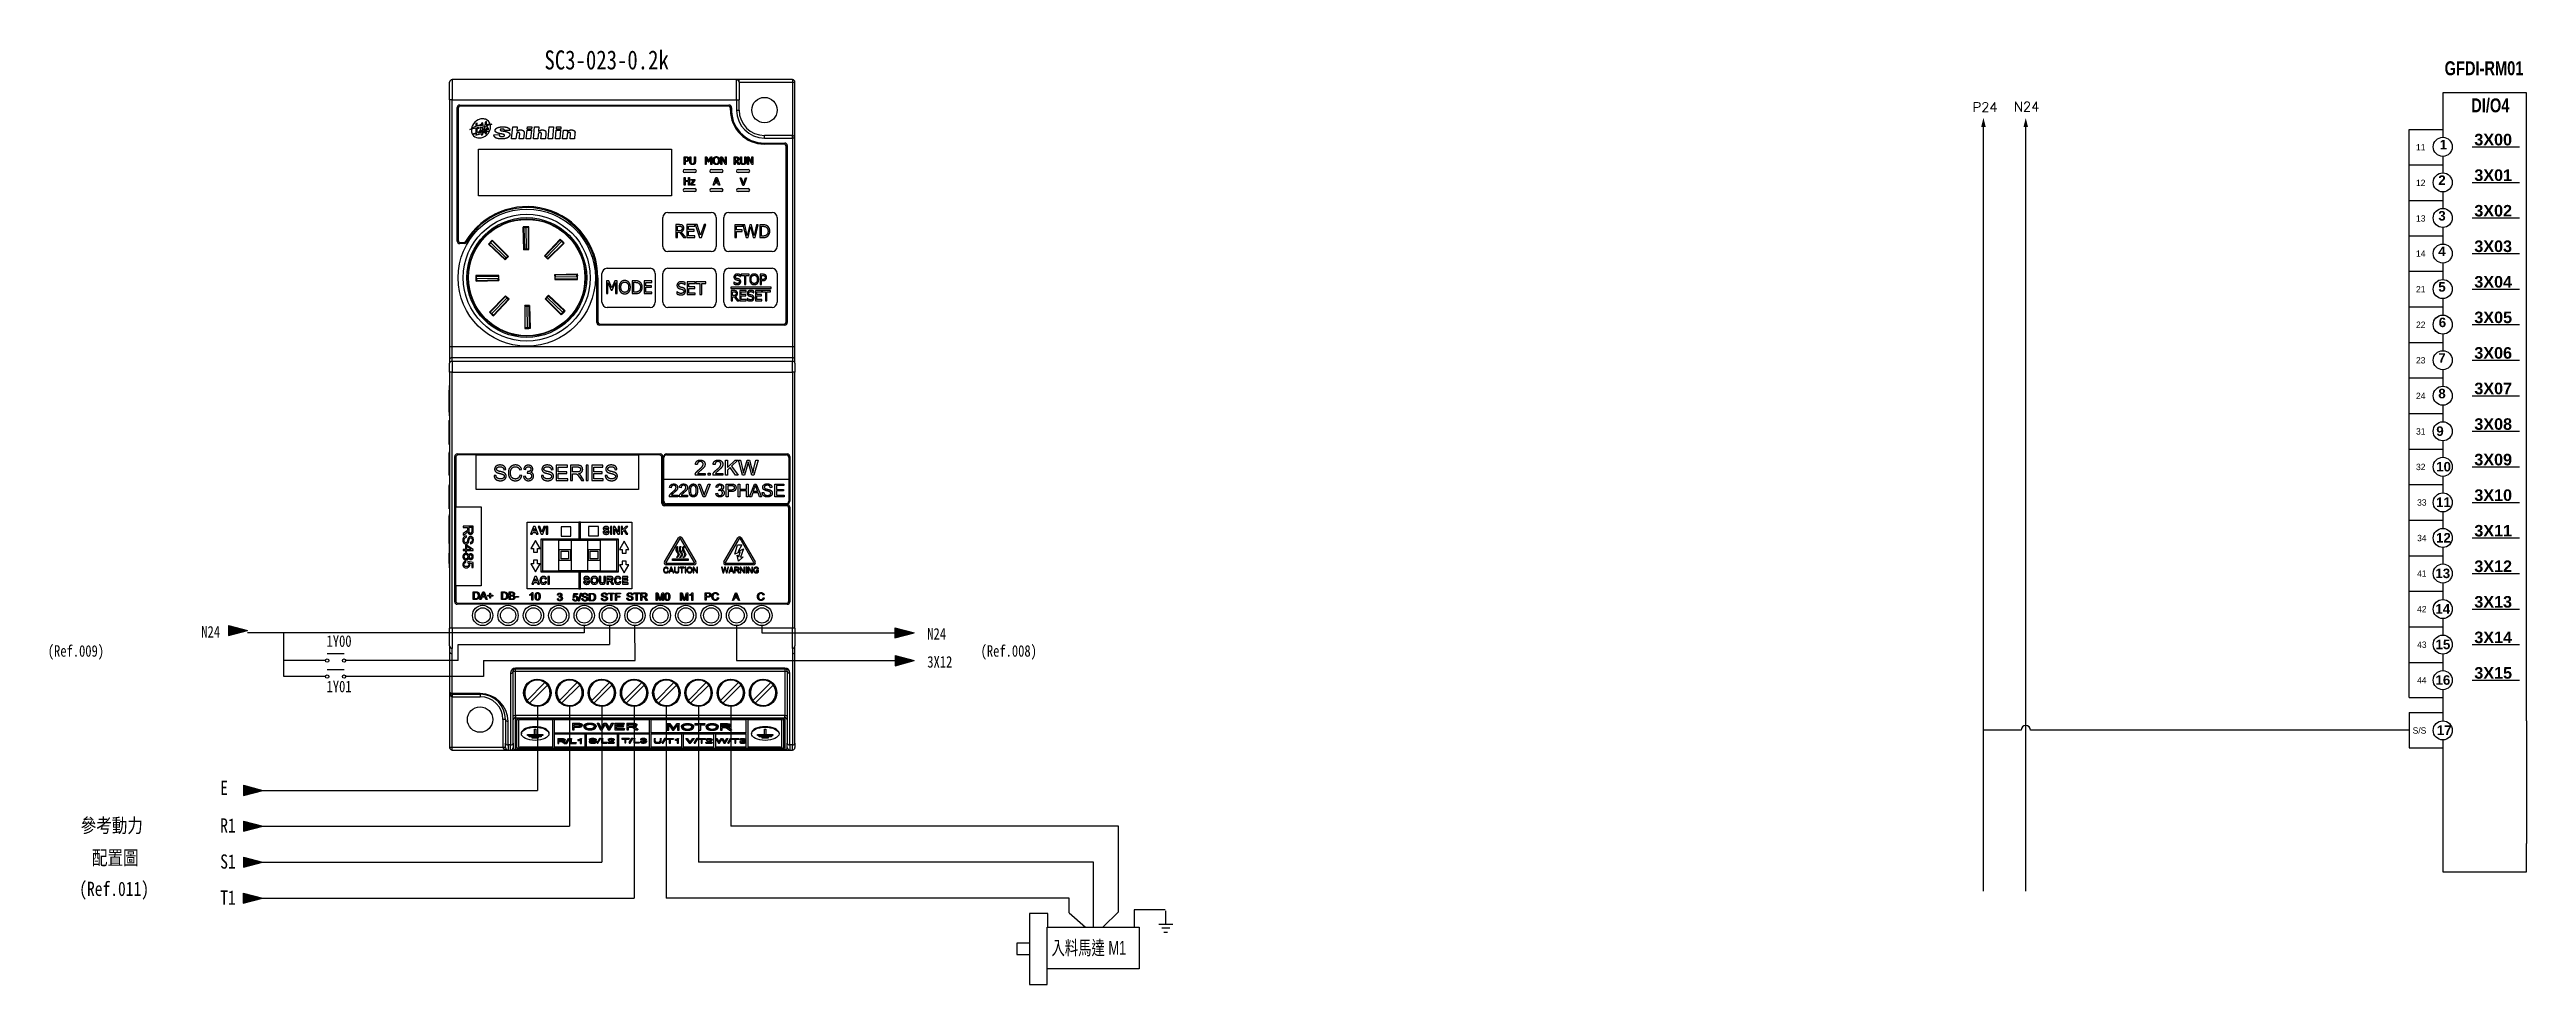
# Model space of a CAD drawing. Header units: millimetres. Extents: x -684 to 5961, y -1281 to 2539.
# Drawn here: x 2087.7 to 2477.9, y -377.9 to -230.6 of the extents above; entities that cross this region are included whole.
import ezdxf
from ezdxf.enums import TextEntityAlignment as Align

# ---------------------------------------------------------------- set-up
doc = ezdxf.new("R2010")
doc.units = ezdxf.units.MM
doc.header["$LTSCALE"] = 5
doc.header["$MEASUREMENT"] = 0
doc.layers.get('0').update_dxf_attribs({"linetype": 'CONTINUOUS'})
for name, color, linetype in [('2', 2, 'CONTINUOUS'), ('AIR', 7, 'CONTINUOUS'), ('圖框', 7, 'CONTINUOUS')]:
    doc.layers.add(name, color=color, linetype=linetype)
doc.styles.add('DAYUS', font='romanc.shx', dxfattribs={"height": 25, "bigfont": 'dayus.shx'})
doc.styles.add('ST', font='c2.shx', dxfattribs={"height": 375, "bigfont": 'china.shx'})
doc.styles.get("Standard").update_dxf_attribs({"font": 'arialbd.ttf', "height": 15})
doc.styles.add('新細明體', font='', dxfattribs={"width": 0.8})
doc.styles.add('標楷體', font='', dxfattribs={"width": 0.8})
doc.styles.get('新細明體').set_extended_font_data('新細明體')
doc.styles.get('標楷體').set_extended_font_data('標楷體')

msp = doc.modelspace()

# ---------------------------------------------------------------- texts
at = {"color": 2, "width": 0.75}
for s, p in [('GFDI-RM01', (2465.023, -234.667)), ('DI/O4', (2469.216, -240.513))]:
    msp.add_text(s, height=2.2, dxfattribs=at).set_placement(p)
for s, height, style, p in [('P24', 1.5, 'DAYUS', (2390.672, -240.439)), ('N24', 1.5, 'DAYUS', (2397.185, -240.37)), ('11', 1, 'ST', (2460.518, -246.517)), ('12', 1, 'ST', (2460.518, -252.117)), ('13', 1, 'ST', (2460.518, -257.717)), ('14', 1, 'ST', (2460.518, -263.268)), ('21', 1, 'ST', (2460.518, -268.868)), ('22', 1, 'ST', (2460.518, -274.468)), ('23', 1, 'ST', (2460.518, -280.068)), ('24', 1, 'ST', (2460.518, -285.668)), ('31', 1, 'ST', (2460.518, -291.268)), ('32', 1, 'ST', (2460.518, -296.868)), ('33', 1, 'ST', (2460.692, -302.468)), ('34', 1, 'ST', (2460.692, -308.068)), ('41', 1, 'ST', (2460.692, -313.668)), ('42', 1, 'ST', (2460.692, -319.268)), ('43', 1, 'ST', (2460.692, -324.868)), ('44', 1, 'ST', (2460.692, -330.468)), ('S/S', 1, 'ST', (2459.992, -338.383))]:
    msp.add_text(s, height=height, dxfattribs=dict(style=style)).set_placement(p)
for s, height, p in [('1', 1.5, (2464.245, -246.353)), ('3X00', 1.82, (2469.707, -245.717)), ('3X01', 1.82, (2469.707, -251.317)), ('2', 1.5, (2464.028, -251.953)), ('3', 1.5, (2464.028, -257.553)), ('3X02', 1.82, (2469.707, -256.917)), ('3X03', 1.82, (2469.707, -262.517)), ('4', 1.5, (2464.028, -263.153)), ('5', 1.5, (2464.028, -268.753)), ('3X04', 1.82, (2469.707, -268.117)), ('6', 1.5, (2464.098, -274.353)), ('3X05', 1.82, (2469.707, -273.717)), ('7', 1.5, (2464.028, -279.953)), ('3X06', 1.82, (2469.707, -279.317)), ('8', 1.5, (2464.028, -285.553)), ('3X07', 1.82, (2469.707, -284.917)), ('3X08', 1.82, (2469.707, -290.521)), ('9', 1.5, (2463.714, -291.479)), ('10', 1.5, (2463.694, -297.079)), ('3X09', 1.82, (2469.707, -296.121)), ('3X10', 1.82, (2469.707, -301.721)), ('11', 1.5, (2463.676, -302.679)), ('12', 1.5, (2463.676, -308.279)), ('3X11', 1.82, (2469.707, -307.321)), ('3X12', 1.82, (2469.707, -312.921)), ('13', 1.5, (2463.562, -313.879)), ('14', 1.5, (2463.562, -319.479)), ('3X13', 1.82, (2469.707, -318.521)), ('15', 1.5, (2463.594, -325.079)), ('3X14', 1.82, (2469.707, -324.121)), ('16', 1.5, (2463.594, -330.679)), ('3X15', 1.82, (2469.707, -329.721)), ('17', 1.5, (2463.797, -338.58))]:
    msp.add_text(s, height=height).set_placement(p)
at = {"layer": '2', "style": '標楷體', "width": 0.8}
msp.add_text('SC3-023-0.2k', height=3, dxfattribs=at).set_placement((2175.464, -232.214, -0.672), align=Align.MIDDLE)
at = {"layer": 'AIR'}
for s, height, style, width, p in [('N24', 1.811, '標楷體', 0.8, (2111.606, -323.238)), ('N24', 1.811, '標楷體', 0.8, (2225.98, -323.566)), ('(Ref.009)', 1.811, '標楷體', 0.8, (2087.419, -326.253)), ('3X12', 1.811, '標楷體', 0.8, (2225.98, -327.971)), ('(Ref.008)', 1.811, '標楷體', 0.8, (2234.381, -326.253)), ('E', 2.243, '標楷體', 0.8, (2114.59, -348.034)), ('參考動力', 2.2434, '新細明體', 0.8, (2092.609, -353.971)), ('R1', 2.2434, '標楷體', 0.8, (2114.59, -353.963)), ('配置圖', 2.2434, '新細明體', 0.8, (2094.381, -359.041)), ('S1', 2.2434, '標楷體', 0.8, (2114.59, -359.638)), ('(Ref.011)', 2.2434, '標楷體', 0.8, (2092.377, -363.943)), ('T1', 2.2434, '標楷體', 0.8, (2114.59, -365.313)), ('入料馬達 M1', 2.2, '新細明體', 0.7, (2245.552, -373.217))]:
    msp.add_text(s, height=height, dxfattribs=dict(at, style=style, width=width)).set_placement(p)
at = {"layer": 'AIR', "style": '標楷體', "width": 0.8}
for s, p in [('1Y00', (2133.309, -323.81)), ('1Y01', (2133.309, -330.961))]:
    msp.add_text(s, height=1.811, dxfattribs=at).set_placement(p, align=Align.MIDDLE)

# ---------------------------------------------------------------- hatches: boundary and pattern name
at = {"linetype": 'Continuous'}
h = msp.add_hatch(color=0, dxfattribs=at)
h.dxf.hatch_style = 1
h.set_gradient(color1=(255, 255, 255), centered=1, one_color=1, tint=1)
h.paths.add_polyline_path([(2118.908, -322.128), (2115.889, -321.335), (2115.889, -322.922)])
h = msp.add_hatch(color=0, dxfattribs=at)
h.dxf.hatch_style = 1
h.set_gradient(color1=(255, 255, 255), centered=1, one_color=1, tint=1)
h.paths.add_polyline_path([(2223.889, -322.512), (2220.87, -321.718), (2220.87, -323.306)])
h = msp.add_hatch(color=0, dxfattribs=at)
h.dxf.hatch_style = 1
h.set_gradient(color1=(255, 255, 255), centered=1, one_color=1, tint=1)
h.paths.add_polyline_path([(2223.931, -326.876), (2220.912, -326.082), (2220.912, -327.67)])
h = msp.add_hatch(color=0, dxfattribs=at)
h.dxf.hatch_style = 1
h.set_gradient(color1=(255, 255, 255), centered=1, one_color=1, tint=1)
h.paths.add_polyline_path([(2121.289, -347.309), (2118.27, -346.516), (2118.27, -348.103)])
h = msp.add_hatch(color=0, dxfattribs=at)
h.dxf.hatch_style = 1
h.set_gradient(color1=(255, 255, 255), centered=1, one_color=1, tint=1)
h.paths.add_polyline_path([(2121.289, -352.955), (2118.27, -352.161), (2118.27, -353.749)])
h = msp.add_hatch(color=0, dxfattribs=at)
h.dxf.hatch_style = 1
h.set_gradient(color1=(255, 255, 255), centered=1, one_color=1, tint=1)
h.paths.add_polyline_path([(2121.266, -358.614), (2118.247, -357.82), (2118.247, -359.408)])
h = msp.add_hatch(color=0, dxfattribs=at)
h.dxf.hatch_style = 1
h.set_gradient(color1=(255, 255, 255), centered=1, one_color=1, tint=1)
h.paths.add_polyline_path([(2121.242, -364.273), (2118.224, -363.479), (2118.224, -365.067)])

# ---------------------------------------------------------------- linework, layer by layer
for p, q in [((2477.918, -237.459), (2464.73, -237.459)), ((2464.73, -237.459), (2464.73, -244.449)), ((2477.918, -336.361), (2477.918, -237.459)), ((2392.369, -363.211), (2392.369, -242.843)), ((2392.369, -363.211), (2392.369, -242.843)), ((2399.034, -285.153), (2399.034, -242.843)), ((2399.034, -285.153), (2399.034, -242.843)), ((2459.457, -243.203), (2464.73, -243.202)), ((2459.457, -332.692), (2459.457, -243.203)), ((2459.457, -248.803), (2464.73, -248.802)), ((2464.73, -247.449), (2464.73, -250.054)), ((2469.351, -245.949), (2476.827, -245.949)), ((2464.73, -253.054), (2464.73, -255.654)), ((2469.351, -251.549), (2476.827, -251.549)), ((2459.457, -254.403), (2464.73, -254.402)), ((2469.351, -257.149), (2476.827, -257.149)), ((2459.457, -259.954), (2464.73, -259.954)), ((2464.73, -258.654), (2464.73, -261.254)), ((2464.73, -264.254), (2464.73, -266.852)), ((2469.351, -262.749), (2476.827, -262.749)), ((2459.457, -265.554), (2464.73, -265.554)), ((2469.351, -268.349), (2476.827, -268.349)), ((2459.457, -271.154), (2464.73, -271.154)), ((2464.73, -269.851), (2464.73, -272.454)), ((2459.457, -276.754), (2464.73, -276.754)), ((2464.73, -275.451), (2464.73, -278.054)), ((2469.351, -273.949), (2476.827, -273.949)), ((2469.351, -279.549), (2476.827, -279.549)), ((2459.457, -282.354), (2464.73, -282.354)), ((2464.73, -281.054), (2464.73, -283.654)), ((2399.034, -354.161), (2399.034, -285.153)), ((2399.034, -363.211), (2399.034, -285.153)), ((2459.457, -287.954), (2464.73, -287.954)), ((2464.73, -286.654), (2464.73, -289.254)), ((2469.351, -285.149), (2476.827, -285.149)), ((2464.73, -292.254), (2464.73, -294.854)), ((2469.351, -290.754), (2476.827, -290.754)), ((2459.457, -293.554), (2464.73, -293.554)), ((2469.351, -296.354), (2476.827, -296.354)), ((2459.457, -299.154), (2464.73, -299.154)), ((2464.73, -297.854), (2464.73, -300.454)), ((2464.73, -303.454), (2464.73, -306.054)), ((2469.351, -301.954), (2476.827, -301.954)), ((2459.457, -304.754), (2464.73, -304.754)), ((2469.351, -307.554), (2476.827, -307.554)), ((2459.457, -310.354), (2464.73, -310.354)), ((2464.73, -309.054), (2464.73, -311.654)), ((2459.457, -315.954), (2464.73, -315.954)), ((2464.73, -314.654), (2464.73, -317.254)), ((2469.351, -313.154), (2476.827, -313.154)), ((2469.351, -318.754), (2476.827, -318.754)), ((2171.926, -322.492), (2118.908, -322.492)), ((2124.619, -329.391), (2124.619, -322.492)), ((2171.926, -321.359), (2171.926, -322.492)), ((2175.926, -321.359), (2175.926, -324.317)), ((2195.926, -321.359), (2195.926, -326.876)), ((2199.926, -321.359), (2199.926, -322.512)), ((2199.926, -322.512), (2220.87, -322.512)), ((2459.457, -321.554), (2464.73, -321.554)), ((2464.73, -320.254), (2464.73, -322.854)), ((2131.164, -326.876), (2124.619, -326.876)), ((2131.431, -325.742), (2134.098, -325.742)), ((2131.705, -326.887), (2131.697, -326.887)), ((2131.705, -326.887), (2131.697, -326.887)), ((2152.08, -326.876), (2134.365, -326.876)), ((2195.926, -326.876), (2220.912, -326.876)), ((2459.457, -327.154), (2464.73, -327.154)), ((2464.73, -325.854), (2464.73, -328.454)), ((2469.351, -324.354), (2476.827, -324.354)), ((2131.164, -329.391), (2124.619, -329.391)), ((2131.431, -328.257), (2134.098, -328.257)), ((2131.705, -329.402), (2131.697, -329.402)), ((2131.705, -329.402), (2131.697, -329.402)), ((2156.08, -329.391), (2134.365, -329.391)), ((2464.73, -331.454), (2464.73, -336.361)), ((2469.351, -329.954), (2476.827, -329.954)), ((2164.546, -334.103), (2164.546, -347.309)), ((2169.626, -334.103), (2169.626, -352.955)), ((2174.706, -334.103), (2174.706, -358.614)), ((2179.786, -334.103), (2179.786, -364.273)), ((2184.866, -334.103), (2184.866, -364.273)), ((2189.946, -334.103), (2189.946, -358.614)), ((2195.026, -334.103), (2195.026, -352.955)), ((2459.457, -332.692), (2464.73, -332.692)), ((2459.457, -335.07), (2464.73, -335.07)), ((2398.3, -337.832), (2392.368, -337.832)), ((2459.457, -337.832), (2399.766, -337.832)), ((2464.73, -339.361), (2464.73, -342.032)), ((2459.457, -340.607), (2464.73, -340.607)), ((2121.289, -347.309), (2164.546, -347.309)), ((2121.289, -352.955), (2169.626, -352.955)), ((2256.118, -352.955), (2195.026, -352.955)), ((2256.118, -366.43), (2256.118, -352.955)), ((2121.266, -358.614), (2174.706, -358.614)), ((2252.167, -358.614), (2189.946, -358.614)), ((2252.167, -368.856), (2252.167, -358.614)), ((2464.73, -355.688), (2464.73, -360.162)), ((2477.918, -360.162), (2477.918, -355.688)), ((2464.73, -360.162), (2477.918, -360.162)), ((2121.242, -364.273), (2179.786, -364.273)), ((2248.356, -364.273), (2184.866, -364.273)), ((2248.356, -366.586), (2248.356, -364.273))]:
    msp.add_line(p, q)
at = {"color": 0, "linetype": 'Continuous'}
for p, q in [((2115.889, -321.335), (2115.889, -322.922)), ((2115.889, -321.335), (2118.908, -322.128)), ((2115.889, -322.922), (2118.908, -322.128)), ((2179.934, -326.876), (2179.926, -321.359)), ((2220.87, -321.718), (2220.87, -323.306)), ((2220.87, -321.718), (2223.889, -322.512)), ((2220.87, -323.306), (2223.889, -322.512)), ((2152.08, -326.876), (2152.08, -324.317)), ((2152.08, -324.317), (2175.926, -324.317)), ((2156.08, -326.876), (2179.934, -326.876)), ((2156.08, -326.876), (2156.08, -329.391)), ((2220.912, -326.082), (2220.912, -327.67)), ((2220.912, -326.082), (2223.931, -326.876)), ((2220.912, -327.67), (2223.931, -326.876)), ((2459.457, -335.07), (2459.457, -340.607)), ((2477.918, -336.361), (2477.918, -355.688)), ((2464.73, -342.032), (2464.73, -355.688)), ((2118.27, -346.516), (2118.27, -348.103)), ((2118.27, -346.516), (2121.289, -347.309)), ((2118.27, -348.103), (2121.289, -347.309)), ((2118.27, -352.161), (2118.27, -353.749)), ((2118.27, -352.161), (2121.289, -352.955)), ((2118.27, -353.749), (2121.289, -352.955)), ((2118.247, -357.82), (2118.247, -359.408)), ((2118.247, -357.82), (2121.266, -358.614)), ((2118.247, -359.408), (2121.266, -358.614)), ((2118.224, -363.479), (2118.224, -365.067)), ((2118.224, -363.479), (2121.242, -364.273)), ((2118.224, -365.067), (2121.242, -364.273))]:
    msp.add_line(p, q, dxfattribs=at)
for centre, radius in [((2464.73, -245.949), 1.5), ((2464.73, -251.554), 1.5), ((2464.73, -257.154), 1.5), ((2464.73, -262.754), 1.5), ((2464.719, -268.352), 1.5), ((2464.719, -273.952), 1.5), ((2464.73, -273.954), 1.5), ((2464.73, -279.554), 1.5), ((2464.73, -285.154), 1.5), ((2464.73, -290.754), 1.5), ((2464.73, -296.354), 1.5), ((2464.73, -301.954), 1.5), ((2464.73, -307.554), 1.5), ((2464.73, -313.154), 1.5), ((2464.73, -318.754), 1.5), ((2464.73, -324.354), 1.5), ((2131.431, -326.876), 0.267), ((2134.098, -326.876), 0.267), ((2131.431, -329.391), 0.267), ((2134.098, -329.391), 0.267), ((2464.73, -329.954), 1.5), ((2464.73, -337.861), 1.5)]:
    msp.add_circle(centre, radius)
msp.add_arc((2399.032, -337.832), 0.733, 0, 180)
for points in [[(2392.005, -242.843), (2392.733, -242.843), (2392.369, -241.387)], [(2392.005, -242.843), (2392.733, -242.843), (2392.369, -241.387)], [(2398.67, -242.843), (2399.398, -242.843), (2399.034, -241.387)], [(2398.67, -242.843), (2399.398, -242.843), (2399.034, -241.387)]]:
    msp.add_solid(points)
at = {"layer": 'AIR'}
for p, q in [((2244.997, -366.712), (2242.061, -366.712)), ((2242.061, -366.712), (2242.061, -377.883)), ((2244.997, -368.856), (2244.997, -366.712)), ((2248.356, -366.586), (2250.929, -368.856)), ((2256.118, -366.43), (2253.658, -368.856)), ((2263.467, -366.13), (2258.591, -366.13)), ((2258.591, -366.13), (2258.591, -368.856)), ((2263.498, -366.28), (2263.498, -368.308)), ((2244.884, -375.401), (2244.884, -368.856)), ((2244.997, -368.856), (2259.336, -368.856)), ((2259.336, -368.856), (2259.336, -375.401)), ((2262.45, -368.386), (2264.662, -368.386)), ((2262.954, -368.968), (2264.196, -368.968)), ((2263.265, -369.666), (2263.847, -369.666)), ((2242.061, -371.355), (2240.098, -371.355)), ((2240.098, -371.355), (2240.098, -373.14)), ((2240.098, -373.14), (2242.061, -373.14)), ((2242.061, -377.883), (2244.884, -377.883)), ((2259.336, -375.401), (2244.884, -375.401)), ((2244.884, -377.883), (2244.884, -375.401))]:
    msp.add_line(p, q, dxfattribs=at)
at = {"layer": '圖框'}
for p, q in [((2150.726, -238.559), (2150.726, -235.759)), ((2151.126, -235.359), (2151.126, -238.559)), ((2195.926, -235.359), (2151.126, -235.359)), ((2155.383, -235.279), (2155.514, -235.279)), ((2155.383, -235.359), (2155.383, -235.279)), ((2155.514, -235.359), (2155.514, -235.279)), ((2155.541, -235.359), (2155.541, -235.279)), ((2155.793, -235.359), (2155.793, -235.279)), ((2155.995, -235.359), (2155.995, -235.279)), ((2156.066, -235.359), (2156.066, -235.279)), ((2156.201, -235.359), (2156.201, -235.279)), ((2156.27, -235.359), (2156.27, -235.279)), ((2156.462, -235.359), (2156.462, -235.279)), ((2156.654, -235.359), (2156.654, -235.279)), ((2156.723, -235.359), (2156.723, -235.279)), ((2156.723, -235.279), (2156.862, -235.279)), ((2156.862, -235.359), (2156.862, -235.279)), ((2156.862, -235.279), (2157.393, -235.279)), ((2157.393, -235.279), (2157.536, -235.279)), ((2157.393, -235.359), (2157.393, -235.279)), ((2157.536, -235.279), (2157.627, -235.279)), ((2157.536, -235.359), (2157.536, -235.279)), ((2157.627, -235.279), (2157.966, -235.279)), ((2157.627, -235.359), (2157.627, -235.279)), ((2157.966, -235.359), (2157.966, -235.279)), ((2157.966, -235.279), (2158.056, -235.279)), ((2158.056, -235.359), (2158.056, -235.279)), ((2158.2, -235.359), (2158.2, -235.279)), ((2158.286, -235.359), (2158.286, -235.279)), ((2158.516, -235.359), (2158.516, -235.279)), ((2158.745, -235.359), (2158.745, -235.279)), ((2158.831, -235.359), (2158.831, -235.279)), ((2158.915, -235.359), (2158.915, -235.279)), ((2158.965, -235.359), (2158.965, -235.279)), ((2159.034, -235.359), (2159.034, -235.279)), ((2159.226, -235.359), (2159.226, -235.279)), ((2159.418, -235.359), (2159.418, -235.279)), ((2159.487, -235.279), (2159.514, -235.279)), ((2159.487, -235.359), (2159.487, -235.279)), ((2159.514, -235.359), (2159.514, -235.279)), ((2159.514, -235.279), (2159.662, -235.279)), ((2159.662, -235.359), (2159.662, -235.279)), ((2159.711, -235.359), (2159.711, -235.279)), ((2159.85, -235.279), (2159.958, -235.279)), ((2159.85, -235.359), (2159.85, -235.279)), ((2159.958, -235.359), (2159.958, -235.279)), ((2160.21, -235.359), (2160.21, -235.279)), ((2160.412, -235.359), (2160.412, -235.279)), ((2160.482, -235.359), (2160.482, -235.279)), ((2160.526, -235.359), (2160.526, -235.279)), ((2160.628, -235.279), (2160.718, -235.279)), ((2160.628, -235.359), (2160.628, -235.279)), ((2160.718, -235.279), (2161.057, -235.279)), ((2160.718, -235.359), (2160.718, -235.279)), ((2161.057, -235.359), (2161.057, -235.279)), ((2161.057, -235.279), (2161.147, -235.279)), ((2161.147, -235.359), (2161.147, -235.279)), ((2161.243, -235.359), (2161.243, -235.279)), ((2161.262, -235.279), (2161.302, -235.279)), ((2161.262, -235.359), (2161.262, -235.279)), ((2161.302, -235.359), (2161.302, -235.279)), ((2161.302, -235.279), (2161.57, -235.279)), ((2161.57, -235.359), (2161.57, -235.279)), ((2161.696, -235.359), (2161.696, -235.279)), ((2161.697, -235.359), (2161.697, -235.279)), ((2161.698, -235.359), (2161.698, -235.279)), ((2161.701, -235.359), (2161.701, -235.279)), ((2161.724, -235.279), (2161.815, -235.279)), ((2161.724, -235.359), (2161.724, -235.279)), ((2161.815, -235.279), (2162.153, -235.279)), ((2161.815, -235.359), (2161.815, -235.279)), ((2162.153, -235.359), (2162.153, -235.279)), ((2162.153, -235.279), (2162.244, -235.279)), ((2162.244, -235.279), (2162.245, -235.279)), ((2162.244, -235.359), (2162.244, -235.279)), ((2162.245, -235.359), (2162.245, -235.279)), ((2162.245, -235.279), (2162.273, -235.279)), ((2162.273, -235.359), (2162.273, -235.279)), ((2162.427, -235.359), (2162.427, -235.279)), ((2162.427, -235.279), (2162.857, -235.279)), ((2162.857, -235.359), (2162.857, -235.279)), ((2162.889, -235.359), (2162.889, -235.279)), ((2162.919, -235.359), (2162.919, -235.279)), ((2162.919, -235.279), (2163.187, -235.279)), ((2163.187, -235.279), (2163.197, -235.279)), ((2163.187, -235.359), (2163.187, -235.279)), ((2163.197, -235.279), (2163.287, -235.279)), ((2163.197, -235.359), (2163.197, -235.279)), ((2163.287, -235.279), (2163.341, -235.279)), ((2163.287, -235.359), (2163.287, -235.279)), ((2163.341, -235.279), (2163.426, -235.279)), ((2163.341, -235.359), (2163.341, -235.279)), ((2163.426, -235.279), (2163.748, -235.279)), ((2163.426, -235.359), (2163.426, -235.279)), ((2163.748, -235.359), (2163.748, -235.279)), ((2163.748, -235.279), (2163.86, -235.279)), ((2163.86, -235.359), (2163.86, -235.279)), ((2163.86, -235.279), (2163.908, -235.279)), ((2163.908, -235.279), (2164.027, -235.279)), ((2163.908, -235.359), (2163.908, -235.279)), ((2164.027, -235.359), (2164.027, -235.279)), ((2164.3, -235.359), (2164.3, -235.279)), ((2164.369, -235.359), (2164.369, -235.279)), ((2164.369, -235.279), (2164.817, -235.279)), ((2164.817, -235.359), (2164.817, -235.279)), ((2164.902, -235.359), (2164.902, -235.279)), ((2164.902, -235.279), (2164.96, -235.279)), ((2164.96, -235.359), (2164.96, -235.279)), ((2164.96, -235.279), (2165.391, -235.279)), ((2165.391, -235.359), (2165.391, -235.279)), ((2165.391, -235.279), (2165.401, -235.279)), ((2165.401, -235.359), (2165.401, -235.279)), ((2165.467, -235.359), (2165.467, -235.279)), ((2165.467, -235.279), (2165.481, -235.279)), ((2165.481, -235.359), (2165.481, -235.279)), ((2165.481, -235.279), (2165.928, -235.279)), ((2165.928, -235.279), (2166.024, -235.279)), ((2165.928, -235.359), (2165.928, -235.279)), ((2166.024, -235.279), (2166.033, -235.279)), ((2166.024, -235.359), (2166.024, -235.279)), ((2166.033, -235.359), (2166.033, -235.279)), ((2166.127, -235.359), (2166.127, -235.279)), ((2166.366, -235.359), (2166.366, -235.279)), ((2166.499, -235.359), (2166.499, -235.279)), ((2166.597, -235.359), (2166.597, -235.279)), ((2166.634, -235.279), (2166.877, -235.279)), ((2166.634, -235.359), (2166.634, -235.279)), ((2166.877, -235.279), (2166.968, -235.279)), ((2166.877, -235.359), (2166.877, -235.279)), ((2166.968, -235.359), (2166.968, -235.279)), ((2166.968, -235.279), (2167.211, -235.279)), ((2167.211, -235.279), (2167.232, -235.279)), ((2167.211, -235.359), (2167.211, -235.279)), ((2167.232, -235.359), (2167.232, -235.279)), ((2167.302, -235.279), (2167.392, -235.279)), ((2167.302, -235.359), (2167.302, -235.279)), ((2167.392, -235.279), (2167.519, -235.279)), ((2167.392, -235.359), (2167.392, -235.279)), ((2167.519, -235.279), (2167.747, -235.279)), ((2167.519, -235.359), (2167.519, -235.279)), ((2167.747, -235.359), (2167.747, -235.279)), ((2167.747, -235.279), (2167.865, -235.279)), ((2167.865, -235.359), (2167.865, -235.279)), ((2167.869, -235.279), (2167.907, -235.279)), ((2167.869, -235.359), (2167.869, -235.279)), ((2167.907, -235.279), (2167.923, -235.279)), ((2167.907, -235.359), (2167.907, -235.279)), ((2167.923, -235.359), (2167.923, -235.279)), ((2167.923, -235.279), (2168.192, -235.279)), ((2168.192, -235.359), (2168.192, -235.279)), ((2168.192, -235.279), (2168.263, -235.279)), ((2168.263, -235.359), (2168.263, -235.279)), ((2168.263, -235.279), (2168.307, -235.279)), ((2168.307, -235.359), (2168.307, -235.279)), ((2168.4, -235.359), (2168.4, -235.279)), ((2168.64, -235.359), (2168.64, -235.279)), ((2168.772, -235.359), (2168.772, -235.279)), ((2168.871, -235.279), (2169.288, -235.279)), ((2168.871, -235.359), (2168.871, -235.279)), ((2169.288, -235.359), (2169.288, -235.279)), ((2169.509, -235.359), (2169.509, -235.279)), ((2169.729, -235.279), (2169.834, -235.279)), ((2169.729, -235.359), (2169.729, -235.279)), ((2169.834, -235.279), (2169.946, -235.279)), ((2169.834, -235.359), (2169.834, -235.279)), ((2169.946, -235.359), (2169.946, -235.279)), ((2169.946, -235.279), (2169.989, -235.279)), ((2169.989, -235.359), (2169.989, -235.279)), ((2170.103, -235.279), (2170.206, -235.279)), ((2170.103, -235.359), (2170.103, -235.279)), ((2170.206, -235.359), (2170.206, -235.279)), ((2170.331, -235.359), (2170.331, -235.279)), ((2170.336, -235.359), (2170.336, -235.279)), ((2170.336, -235.279), (2170.783, -235.279)), ((2170.783, -235.359), (2170.783, -235.279)), ((2170.854, -235.359), (2170.854, -235.279)), ((2170.908, -235.359), (2170.908, -235.279)), ((2170.927, -235.279), (2171.012, -235.279)), ((2170.927, -235.359), (2170.927, -235.279)), ((2171.012, -235.279), (2171.334, -235.279)), ((2171.012, -235.359), (2171.012, -235.279)), ((2171.334, -235.359), (2171.334, -235.279)), ((2171.334, -235.279), (2171.446, -235.279)), ((2171.446, -235.359), (2171.446, -235.279)), ((2171.446, -235.279), (2171.513, -235.279)), ((2171.513, -235.279), (2171.588, -235.279)), ((2171.513, -235.359), (2171.513, -235.279)), ((2171.588, -235.359), (2171.588, -235.279)), ((2171.686, -235.359), (2171.686, -235.279)), ((2171.945, -235.359), (2171.945, -235.279)), ((2172.194, -235.359), (2172.194, -235.279)), ((2172.233, -235.359), (2172.233, -235.279)), ((2172.323, -235.359), (2172.323, -235.279)), ((2172.323, -235.279), (2172.591, -235.279)), ((2172.591, -235.359), (2172.591, -235.279)), ((2172.61, -235.279), (2172.721, -235.279)), ((2172.61, -235.359), (2172.61, -235.279)), ((2172.721, -235.359), (2172.721, -235.279)), ((2172.746, -235.279), (2172.83, -235.279)), ((2172.746, -235.359), (2172.746, -235.279)), ((2172.83, -235.279), (2173.153, -235.279)), ((2172.83, -235.359), (2172.83, -235.279)), ((2173.153, -235.359), (2173.153, -235.279)), ((2173.153, -235.279), (2173.264, -235.279)), ((2173.264, -235.359), (2173.264, -235.279)), ((2173.358, -235.279), (2173.414, -235.279)), ((2173.358, -235.359), (2173.358, -235.279)), ((2173.414, -235.279), (2173.444, -235.279)), ((2173.414, -235.359), (2173.414, -235.279)), ((2173.444, -235.359), (2173.444, -235.279)), ((2173.445, -235.359), (2173.445, -235.279)), ((2173.445, -235.279), (2173.893, -235.279)), ((2173.893, -235.359), (2173.893, -235.279)), ((2173.893, -235.279), (2173.957, -235.279)), ((2173.957, -235.359), (2173.957, -235.279)), ((2173.957, -235.279), (2174.036, -235.279)), ((2174.036, -235.359), (2174.036, -235.279)), ((2174.036, -235.279), (2174.484, -235.279)), ((2174.484, -235.359), (2174.484, -235.279)), ((2174.578, -235.359), (2174.578, -235.279)), ((2174.627, -235.279), (2174.718, -235.279)), ((2174.627, -235.359), (2174.627, -235.279)), ((2174.718, -235.279), (2174.845, -235.279)), ((2174.718, -235.359), (2174.718, -235.279)), ((2174.845, -235.279), (2175.073, -235.279)), ((2174.845, -235.359), (2174.845, -235.279)), ((2175.073, -235.359), (2175.073, -235.279)), ((2175.073, -235.279), (2175.19, -235.279)), ((2175.19, -235.359), (2175.19, -235.279)), ((2175.19, -235.279), (2175.249, -235.279)), ((2175.249, -235.359), (2175.249, -235.279)), ((2175.249, -235.279), (2175.517, -235.279)), ((2175.517, -235.359), (2175.517, -235.279)), ((2175.517, -235.279), (2175.672, -235.279)), ((2175.672, -235.279), (2175.756, -235.279)), ((2175.672, -235.359), (2175.672, -235.279)), ((2175.756, -235.279), (2176.078, -235.279)), ((2175.756, -235.359), (2175.756, -235.279)), ((2176.078, -235.359), (2176.078, -235.279)), ((2176.078, -235.279), (2176.19, -235.279)), ((2176.19, -235.279), (2176.332, -235.279)), ((2176.19, -235.359), (2176.19, -235.279)), ((2176.332, -235.359), (2176.332, -235.279)), ((2176.43, -235.359), (2176.43, -235.279)), ((2176.689, -235.359), (2176.689, -235.279)), ((2176.938, -235.359), (2176.938, -235.279)), ((2177.052, -235.359), (2177.052, -235.279)), ((2177.052, -235.279), (2177.2, -235.279)), ((2177.2, -235.359), (2177.2, -235.279)), ((2177.366, -235.359), (2177.366, -235.279)), ((2177.386, -235.359), (2177.386, -235.279)), ((2177.48, -235.359), (2177.48, -235.279)), ((2177.719, -235.359), (2177.719, -235.279)), ((2177.851, -235.359), (2177.851, -235.279)), ((2177.95, -235.279), (2178.04, -235.279)), ((2177.95, -235.359), (2177.95, -235.279)), ((2178.04, -235.359), (2178.04, -235.279)), ((2178.125, -235.359), (2178.125, -235.279)), ((2178.355, -235.359), (2178.355, -235.279)), ((2178.585, -235.359), (2178.585, -235.279)), ((2178.671, -235.359), (2178.671, -235.279)), ((2178.671, -235.279), (2178.838, -235.279)), ((2178.838, -235.359), (2178.838, -235.279)), ((2178.838, -235.279), (2178.948, -235.279)), ((2178.948, -235.359), (2178.948, -235.279)), ((2178.948, -235.279), (2179.053, -235.279)), ((2179.053, -235.279), (2179.13, -235.279)), ((2179.053, -235.359), (2179.053, -235.279)), ((2179.053, -235.279), (2179.053, -235.279)), ((2179.053, -235.359), (2179.053, -235.279)), ((2179.13, -235.279), (2179.197, -235.279)), ((2179.13, -235.359), (2179.13, -235.279)), ((2179.197, -235.359), (2179.197, -235.279)), ((2179.197, -235.279), (2179.326, -235.279)), ((2179.326, -235.359), (2179.326, -235.279)), ((2179.495, -235.359), (2179.495, -235.279)), ((2179.495, -235.279), (2179.925, -235.279)), ((2179.925, -235.359), (2179.925, -235.279)), ((2179.925, -235.279), (2180.167, -235.279)), ((2180.167, -235.279), (2180.258, -235.279)), ((2180.167, -235.359), (2180.167, -235.279)), ((2180.258, -235.359), (2180.258, -235.279)), ((2180.258, -235.279), (2180.501, -235.279)), ((2180.501, -235.279), (2180.584, -235.279)), ((2180.501, -235.359), (2180.501, -235.279)), ((2180.584, -235.359), (2180.584, -235.279)), ((2180.592, -235.279), (2180.764, -235.279)), ((2180.592, -235.359), (2180.592, -235.279)), ((2180.764, -235.359), (2180.764, -235.279)), ((2181.018, -235.359), (2181.018, -235.279)), ((2181.166, -235.359), (2181.166, -235.279)), ((2181.221, -235.359), (2181.221, -235.279)), ((2181.286, -235.279), (2181.393, -235.279)), ((2181.286, -235.359), (2181.286, -235.279)), ((2181.393, -235.359), (2181.393, -235.279)), ((2181.393, -235.279), (2181.837, -235.279)), ((2181.837, -235.279), (2181.907, -235.279)), ((2181.837, -235.359), (2181.837, -235.279)), ((2181.907, -235.279), (2181.913, -235.279)), ((2181.907, -235.359), (2181.907, -235.279)), ((2181.913, -235.359), (2181.913, -235.279)), ((2182.005, -235.279), (2182.119, -235.279)), ((2182.005, -235.359), (2182.005, -235.279)), ((2182.119, -235.279), (2182.556, -235.279)), ((2182.119, -235.359), (2182.119, -235.279)), ((2182.556, -235.359), (2182.556, -235.279)), ((2182.556, -235.279), (2182.707, -235.279)), ((2182.707, -235.359), (2182.707, -235.279)), ((2182.707, -235.279), (2182.719, -235.279)), ((2182.719, -235.359), (2182.719, -235.279)), ((2182.953, -235.359), (2182.953, -235.279)), ((2182.953, -235.279), (2183.559, -235.279)), ((2183.559, -235.359), (2183.559, -235.279)), ((2183.754, -235.279), (2183.761, -235.279)), ((2183.754, -235.359), (2183.754, -235.279)), ((2183.761, -235.279), (2183.85, -235.279)), ((2183.761, -235.359), (2183.761, -235.279)), ((2183.85, -235.279), (2184.049, -235.279)), ((2183.85, -235.359), (2183.85, -235.279)), ((2184.049, -235.279), (2184.106, -235.279)), ((2184.049, -235.359), (2184.049, -235.279)), ((2184.106, -235.279), (2184.305, -235.279)), ((2184.106, -235.359), (2184.106, -235.279)), ((2184.305, -235.359), (2184.305, -235.279)), ((2184.305, -235.279), (2184.401, -235.279)), ((2184.401, -235.359), (2184.401, -235.279)), ((2184.401, -235.279), (2184.451, -235.279)), ((2184.451, -235.359), (2184.451, -235.279)), ((2184.451, -235.279), (2184.511, -235.279)), ((2184.511, -235.279), (2184.608, -235.279)), ((2184.511, -235.359), (2184.511, -235.279)), ((2184.608, -235.279), (2184.677, -235.279)), ((2184.608, -235.359), (2184.608, -235.279)), ((2184.677, -235.279), (2184.991, -235.279)), ((2184.677, -235.359), (2184.677, -235.279)), ((2184.991, -235.279), (2185.061, -235.279)), ((2184.991, -235.359), (2184.991, -235.279)), ((2185.061, -235.359), (2185.061, -235.279)), ((2185.061, -235.279), (2185.163, -235.279)), ((2185.163, -235.279), (2185.272, -235.279)), ((2185.163, -235.359), (2185.163, -235.279)), ((2185.272, -235.279), (2185.454, -235.279)), ((2185.272, -235.359), (2185.272, -235.279)), ((2185.454, -235.359), (2185.454, -235.279)), ((2185.724, -235.359), (2185.724, -235.279)), ((2185.88, -235.359), (2185.88, -235.279)), ((2186.01, -235.279), (2186.035, -235.279)), ((2186.01, -235.359), (2186.01, -235.279)), ((2186.035, -235.359), (2186.035, -235.279)), ((2186.035, -235.279), (2186.509, -235.279)), ((2186.509, -235.279), (2186.792, -235.279)), ((2186.509, -235.359), (2186.509, -235.279)), ((2186.792, -235.359), (2186.792, -235.279)), ((2186.795, -235.279), (2186.979, -235.279)), ((2186.795, -235.359), (2186.795, -235.279)), ((2186.979, -235.359), (2186.979, -235.279)), ((2186.979, -235.279), (2187.262, -235.279)), ((2187.262, -235.359), (2187.262, -235.279)), ((2187.262, -235.279), (2187.426, -235.279)), ((2187.426, -235.279), (2187.515, -235.279)), ((2187.426, -235.359), (2187.426, -235.279)), ((2187.515, -235.279), (2187.857, -235.279)), ((2187.515, -235.359), (2187.515, -235.279)), ((2187.857, -235.359), (2187.857, -235.279)), ((2187.857, -235.279), (2187.975, -235.279)), ((2187.975, -235.359), (2187.975, -235.279)), ((2188.217, -235.359), (2188.217, -235.279)), ((2188.298, -235.279), (2188.401, -235.279)), ((2188.298, -235.359), (2188.298, -235.279)), ((2188.401, -235.359), (2188.401, -235.279)), ((2188.401, -235.279), (2188.46, -235.279)), ((2188.46, -235.359), (2188.46, -235.279)), ((2188.46, -235.279), (2188.473, -235.279)), ((2188.473, -235.359), (2188.473, -235.279)), ((2188.572, -235.359), (2188.572, -235.279)), ((2188.826, -235.359), (2188.826, -235.279)), ((2188.966, -235.359), (2188.966, -235.279)), ((2189.07, -235.359), (2189.07, -235.279)), ((2189.07, -235.279), (2189.206, -235.279)), ((2189.206, -235.279), (2189.302, -235.279)), ((2189.206, -235.359), (2189.206, -235.279)), ((2189.302, -235.279), (2189.66, -235.279)), ((2189.302, -235.359), (2189.302, -235.279)), ((2189.66, -235.359), (2189.66, -235.279)), ((2189.66, -235.279), (2189.756, -235.279)), ((2189.756, -235.279), (2189.92, -235.279)), ((2189.756, -235.359), (2189.756, -235.279)), ((2189.92, -235.359), (2189.92, -235.279)), ((2189.92, -235.279), (2190.204, -235.279)), ((2190.204, -235.359), (2190.204, -235.279)), ((2190.204, -235.279), (2190.253, -235.279)), ((2190.253, -235.359), (2190.253, -235.279)), ((2190.253, -235.279), (2190.367, -235.279)), ((2190.367, -235.279), (2190.456, -235.279)), ((2190.367, -235.359), (2190.367, -235.279)), ((2190.456, -235.279), (2190.798, -235.279)), ((2190.456, -235.359), (2190.456, -235.279)), ((2190.798, -235.359), (2190.798, -235.279)), ((2190.798, -235.279), (2190.916, -235.279)), ((2190.916, -235.359), (2190.916, -235.279)), ((2190.974, -235.359), (2190.974, -235.279)), ((2191.023, -235.279), (2191.12, -235.279)), ((2191.023, -235.359), (2191.023, -235.279)), ((2191.12, -235.279), (2191.19, -235.279)), ((2191.12, -235.359), (2191.12, -235.279)), ((2191.19, -235.279), (2191.503, -235.279)), ((2191.19, -235.359), (2191.19, -235.279)), ((2191.503, -235.279), (2191.574, -235.279)), ((2191.503, -235.359), (2191.503, -235.279)), ((2191.574, -235.359), (2191.574, -235.279)), ((2191.574, -235.279), (2191.675, -235.279)), ((2191.675, -235.359), (2191.675, -235.279)), ((2191.95, -235.359), (2191.95, -235.279)), ((2204.726, -235.359), (2195.926, -235.359)), ((2195.926, -238.559), (2195.926, -235.359)), ((2196.166, -235.439), (2196.326, -235.439)), ((2196.326, -235.759), (2196.326, -235.439)), ((2196.326, -235.759), (2204.726, -235.759)), ((2196.326, -235.759), (2196.326, -238.559)), ((2204.726, -235.359), (2204.726, -235.759)), ((2204.726, -235.759), (2205.126, -235.759)), ((2204.726, -235.759), (2204.726, -244.159)), ((2205.126, -244.559), (2205.126, -235.759)), ((2151.126, -238.559), (2150.726, -238.559)), ((2150.726, -238.559), (2150.726, -277.445)), ((2151.126, -277.445), (2151.126, -238.559)), ((2151.126, -238.559), (2195.926, -238.559)), ((2151.926, -260.799), (2151.926, -239.759)), ((2152.086, -239.919), (2152.086, -260.639)), ((2152.326, -239.359), (2194.74, -239.359)), ((2194.566, -239.519), (2152.486, -239.519)), ((2194.966, -240.159), (2194.966, -239.919)), ((2195.926, -238.559), (2195.926, -240.159)), ((2195.926, -238.559), (2196.326, -238.559)), ((2195.926, -240.159), (2196.326, -240.159)), ((2196.326, -240.159), (2196.326, -238.559)), ((2153.898, -243.197), (2154.173, -243.086)), ((2154.165, -243.145), (2153.898, -243.197)), ((2154.173, -243.086), (2154.864, -242.939)), ((2154.864, -242.748), (2154.185, -243.008)), ((2154.864, -243.778), (2154.349, -243.976)), ((2154.349, -243.976), (2155.026, -243.857)), ((2155.071, -242.224), (2154.864, -242.291)), ((2154.864, -242.291), (2154.864, -242.748)), ((2154.864, -242.939), (2154.864, -243.778)), ((2154.864, -244.116), (2155.742, -243.83)), ((2155.026, -243.857), (2154.864, -244.116)), ((2155.071, -242.669), (2155.071, -242.224)), ((2155.656, -242.444), (2155.071, -242.669)), ((2155.071, -242.895), (2155.315, -242.843)), ((2155.071, -243.699), (2155.071, -242.895)), ((2155.372, -243.583), (2155.071, -243.699)), ((2155.315, -242.843), (2155.191, -243.042)), ((2155.191, -243.042), (2155.742, -242.863)), ((2155.227, -243.814), (2155.372, -243.583)), ((2155.742, -243.705), (2155.227, -243.814)), ((2155.742, -242.863), (2155.363, -243.566)), ((2155.363, -243.566), (2155.622, -243.497)), ((2155.505, -242.686), (2155.656, -242.444)), ((2155.742, -242.635), (2155.505, -242.686)), ((2155.622, -243.497), (2155.742, -243.273)), ((2155.949, -242.157), (2155.742, -242.224)), ((2155.742, -242.224), (2155.742, -242.635)), ((2155.742, -243.273), (2155.742, -243.705)), ((2155.742, -243.83), (2155.742, -244.083)), ((2155.742, -244.083), (2155.949, -244.016)), ((2155.949, -242.591), (2155.949, -242.157)), ((2156.31, -242.515), (2155.949, -242.591)), ((2155.949, -242.796), (2156.31, -242.678)), ((2155.949, -243.176), (2155.949, -242.796)), ((2156.046, -243.324), (2155.949, -243.176)), ((2155.949, -243.459), (2156.051, -243.331)), ((2155.949, -243.661), (2155.949, -243.459)), ((2156.31, -243.584), (2155.949, -243.661)), ((2155.949, -243.763), (2156.31, -243.646)), ((2155.949, -244.016), (2155.949, -243.763)), ((2156.31, -242.678), (2156.046, -243.324)), ((2156.051, -243.331), (2156.149, -243.481)), ((2156.149, -243.481), (2156.31, -243.087)), ((2156.517, -241.972), (2156.31, -242.04)), ((2156.31, -242.04), (2156.31, -242.515)), ((2156.31, -243.087), (2156.31, -243.584)), ((2156.31, -243.646), (2156.31, -243.899)), ((2156.31, -243.899), (2156.517, -243.831)), ((2156.517, -242.471), (2156.517, -241.972)), ((2157.113, -242.344), (2156.517, -242.471)), ((2156.517, -242.611), (2157.134, -242.411)), ((2156.917, -243.183), (2156.517, -242.611)), ((2156.517, -243.54), (2156.517, -242.973)), ((2156.517, -242.973), (2156.704, -243.24)), ((2156.517, -243.578), (2156.857, -243.468)), ((2156.857, -243.468), (2156.517, -243.54)), ((2156.517, -243.831), (2156.517, -243.578)), ((2156.704, -243.24), (2156.917, -243.183)), ((2157.134, -242.411), (2157.395, -242.36)), ((2157.395, -242.36), (2157.153, -242.458)), ((2157.704, -244.054), (2158.523, -244.024)), ((2160.21, -243.352), (2159.4, -243.381)), ((2160.49, -244.686), (2160.684, -242.777)), ((2161.173, -244.69), (2160.49, -244.686)), ((2160.684, -242.777), (2161.368, -242.78)), ((2161.24, -244.027), (2161.173, -244.69)), ((2161.368, -242.78), (2161.296, -243.485)), ((2161.686, -244.691), (2161.763, -243.933)), ((2162.373, -244.694), (2161.686, -244.691)), ((2162.462, -243.817), (2162.373, -244.694)), ((2162.806, -244.692), (2162.947, -243.31)), ((2163.49, -244.694), (2162.806, -244.692)), ((2162.947, -243.31), (2163.631, -243.312)), ((2162.964, -243.146), (2163, -242.783)), ((2163.648, -243.148), (2162.964, -243.146)), ((2163, -242.783), (2163.685, -242.785)), ((2163.631, -243.312), (2163.49, -244.694)), ((2163.685, -242.785), (2163.648, -243.148)), ((2163.924, -244.687), (2164.12, -242.779)), ((2164.608, -244.69), (2163.924, -244.687)), ((2164.12, -242.779), (2164.803, -242.781)), ((2164.676, -244.029), (2164.608, -244.69)), ((2164.803, -242.781), (2164.73, -243.486)), ((2165.121, -244.692), (2165.198, -243.934)), ((2165.808, -244.694), (2165.121, -244.692)), ((2165.897, -243.818), (2165.808, -244.694)), ((2166.237, -244.691), (2166.432, -242.782)), ((2166.921, -244.694), (2166.237, -244.691)), ((2166.432, -242.782), (2167.115, -242.786)), ((2167.115, -242.786), (2166.921, -244.694)), ((2167.385, -244.691), (2167.526, -243.309)), ((2168.068, -244.694), (2167.385, -244.691)), ((2167.526, -243.309), (2168.209, -243.313)), ((2167.543, -243.144), (2167.58, -242.782)), ((2168.226, -243.146), (2167.543, -243.144)), ((2167.58, -242.782), (2168.263, -242.785)), ((2168.209, -243.313), (2168.068, -244.694)), ((2168.263, -242.785), (2168.226, -243.146)), ((2168.503, -244.687), (2168.644, -243.305)), ((2169.186, -244.689), (2168.503, -244.687)), ((2168.644, -243.305), (2169.281, -243.306)), ((2169.254, -244.027), (2169.186, -244.689)), ((2169.281, -243.306), (2169.257, -243.534)), ((2169.699, -244.691), (2169.777, -243.932)), ((2170.386, -244.694), (2169.699, -244.691)), ((2170.475, -243.816), (2170.386, -244.694)), ((2200.326, -244.559), (2200.326, -244.159)), ((2204.726, -244.159), (2200.326, -244.159)), ((2200.326, -244.559), (2204.726, -244.559)), ((2200.326, -245.359), (2203.526, -245.359)), ((2203.366, -245.519), (2200.326, -245.519)), ((2203.926, -245.759), (2203.926, -273.639)), ((2204.726, -244.559), (2204.726, -244.159)), ((2204.726, -244.559), (2204.726, -277.445)), ((2205.126, -244.559), (2204.726, -244.559)), ((2205.126, -277.445), (2205.126, -244.559)), ((2155.286, -246.319), (2185.686, -246.319)), ((2155.286, -253.679), (2155.286, -246.319)), ((2185.686, -246.319), (2185.686, -253.679)), ((2187.68, -248.72), (2187.68, -247.52)), ((2187.68, -247.52), (2187.981, -247.52)), ((2187.839, -248.72), (2187.68, -248.72)), ((2187.766, -249.519), (2189.366, -249.519)), ((2187.971, -247.658), (2187.839, -247.658)), ((2187.839, -247.658), (2187.839, -248.137)), ((2187.839, -248.137), (2187.948, -248.137)), ((2187.974, -248.273), (2187.839, -248.273)), ((2187.839, -248.273), (2187.839, -248.72)), ((2188.575, -248.269), (2188.575, -247.52)), ((2188.575, -247.52), (2188.735, -247.52)), ((2188.735, -247.52), (2188.735, -248.269)), ((2189.284, -248.273), (2189.284, -247.52)), ((2189.284, -247.52), (2189.444, -247.52)), ((2189.444, -247.52), (2189.444, -248.269)), ((2191.018, -248.717), (2191.018, -247.517)), ((2191.018, -247.517), (2191.236, -247.517)), ((2191.167, -248.717), (2191.018, -248.717)), ((2191.477, -248.387), (2191.167, -247.684)), ((2191.167, -247.684), (2191.167, -248.717)), ((2191.236, -247.517), (2191.535, -248.185)), ((2191.574, -248.387), (2191.477, -248.387)), ((2191.535, -248.185), (2191.825, -247.517)), ((2191.887, -247.684), (2191.574, -248.387)), ((2191.825, -247.517), (2192.047, -247.517)), ((2191.887, -248.717), (2191.887, -247.684)), ((2192.047, -248.717), (2191.887, -248.717)), ((2191.966, -249.519), (2193.566, -249.519)), ((2192.047, -247.517), (2192.047, -248.717)), ((2193.458, -248.717), (2193.458, -247.517)), ((2193.458, -247.517), (2193.684, -247.517)), ((2193.606, -248.717), (2193.458, -248.717)), ((2194.137, -248.717), (2193.606, -247.683)), ((2193.606, -247.683), (2193.606, -248.717)), ((2193.684, -247.517), (2194.168, -248.467)), ((2194.316, -248.717), (2194.137, -248.717)), ((2194.168, -248.467), (2194.168, -247.517)), ((2194.168, -247.517), (2194.316, -247.517)), ((2194.316, -247.517), (2194.316, -248.717)), ((2195.534, -248.715), (2195.534, -247.515)), ((2195.534, -247.515), (2195.843, -247.515)), ((2195.693, -248.715), (2195.534, -248.715)), ((2195.852, -247.653), (2195.693, -247.653)), ((2195.693, -247.653), (2195.693, -248.104)), ((2195.693, -248.104), (2195.833, -248.104)), ((2195.876, -248.237), (2195.693, -248.237)), ((2195.693, -248.237), (2195.693, -248.715)), ((2196.255, -248.715), (2195.876, -248.237)), ((2196.036, -248.192), (2196.463, -248.715)), ((2196.166, -249.519), (2197.766, -249.519)), ((2196.463, -248.715), (2196.255, -248.715)), ((2196.543, -248.263), (2196.543, -247.515)), ((2196.543, -247.515), (2196.703, -247.515)), ((2196.703, -247.515), (2196.703, -248.263)), ((2197.252, -248.267), (2197.252, -247.515)), ((2197.252, -247.515), (2197.412, -247.515)), ((2197.412, -247.515), (2197.412, -248.263)), ((2197.64, -248.715), (2197.64, -247.515)), ((2197.64, -247.515), (2197.867, -247.515)), ((2197.789, -248.715), (2197.64, -248.715)), ((2198.32, -248.715), (2197.789, -247.68)), ((2197.789, -247.68), (2197.789, -248.715)), ((2197.867, -247.515), (2198.35, -248.465)), ((2198.499, -248.715), (2198.32, -248.715)), ((2198.35, -248.465), (2198.35, -247.515)), ((2198.35, -247.515), (2198.499, -247.515)), ((2198.499, -247.515), (2198.499, -248.715)), ((2203.766, -273.479), (2203.766, -245.919)), ((2187.67, -251.992), (2187.67, -250.792)), ((2187.67, -250.792), (2187.83, -250.792)), ((2187.83, -251.992), (2187.67, -251.992)), ((2189.366, -249.999), (2187.766, -249.999)), ((2187.766, -252.519), (2189.366, -252.519)), ((2189.366, -252.999), (2187.766, -252.999)), ((2187.83, -250.792), (2187.83, -251.263)), ((2187.83, -251.263), (2188.382, -251.263)), ((2188.382, -251.405), (2187.83, -251.405)), ((2187.83, -251.405), (2187.83, -251.992)), ((2188.382, -251.263), (2188.382, -250.792)), ((2188.382, -250.792), (2188.542, -250.792)), ((2188.382, -251.992), (2188.382, -251.405)), ((2188.542, -251.992), (2188.382, -251.992)), ((2188.542, -250.792), (2188.542, -251.992)), ((2188.703, -251.88), (2189.174, -251.216)), ((2188.703, -251.992), (2188.703, -251.88)), ((2189.364, -251.992), (2188.703, -251.992)), ((2188.723, -251.216), (2188.723, -251.092)), ((2188.723, -251.092), (2189.356, -251.092)), ((2189.174, -251.216), (2188.723, -251.216)), ((2189.356, -251.2), (2188.883, -251.865)), ((2188.883, -251.865), (2189.364, -251.865)), ((2189.356, -251.092), (2189.356, -251.2)), ((2189.364, -251.865), (2189.364, -251.992)), ((2193.566, -249.999), (2191.966, -249.999)), ((2191.966, -252.519), (2193.566, -252.519)), ((2193.566, -252.999), (2191.966, -252.999)), ((2192.268, -251.999), (2192.672, -250.799)), ((2192.429, -251.999), (2192.268, -251.999)), ((2192.538, -251.664), (2192.429, -251.999)), ((2192.996, -251.664), (2192.538, -251.664)), ((2192.767, -250.962), (2192.582, -251.527)), ((2192.582, -251.527), (2192.952, -251.527)), ((2192.672, -250.799), (2192.869, -250.799)), ((2192.952, -251.527), (2192.767, -250.962)), ((2192.869, -250.799), (2193.273, -251.999)), ((2193.105, -251.999), (2192.996, -251.664)), ((2193.273, -251.999), (2193.105, -251.999)), ((2197.766, -249.999), (2196.166, -249.999)), ((2196.166, -252.519), (2197.766, -252.519)), ((2197.766, -252.999), (2196.166, -252.999)), ((2196.911, -252.014), (2196.498, -250.814)), ((2196.498, -250.814), (2196.669, -250.814)), ((2196.669, -250.814), (2197.002, -251.81)), ((2197.083, -252.014), (2196.911, -252.014)), ((2197.002, -251.81), (2197.334, -250.814)), ((2197.497, -250.814), (2197.083, -252.014)), ((2197.334, -250.814), (2197.497, -250.814)), ((2185.686, -253.679), (2155.286, -253.679)), ((2184.326, -261.639), (2184.326, -257.079)), ((2185.126, -256.279), (2191.926, -256.279)), ((2192.726, -257.079), (2192.726, -261.639)), ((2193.926, -261.639), (2193.926, -257.079)), ((2194.726, -256.279), (2201.526, -256.279)), ((2202.326, -257.079), (2202.326, -261.639)), ((2153.002, -261.199), (2152.326, -261.199)), ((2152.486, -261.039), (2152.91, -261.039)), ((2156.999, -261.116), (2156.831, -261.296)), ((2156.831, -261.296), (2156.866, -261.294)), ((2156.831, -261.296), (2159.454, -263.762)), ((2156.866, -261.294), (2157.017, -261.134)), ((2159.453, -263.738), (2156.867, -261.294)), ((2157.212, -261.048), (2156.982, -261.293)), ((2156.982, -261.293), (2159.452, -263.627)), ((2157.448, -260.66), (2156.995, -261.112)), ((2156.995, -261.112), (2156.995, -261.112)), ((2156.995, -261.112), (2157.017, -261.134)), ((2157.111, -261.115), (2157.45, -260.775)), ((2157.127, -261.131), (2157.111, -261.115)), ((2157.269, -260.829), (2157.134, -260.973)), ((2157.212, -261.048), (2159.652, -263.414)), ((2157.269, -260.829), (2157.27, -260.838)), ((2157.274, -260.833), (2157.269, -260.829)), ((2157.448, -260.66), (2157.448, -260.66)), ((2159.993, -263.205), (2157.448, -260.66)), ((2157.45, -260.775), (2159.883, -263.208)), ((2162.558, -258.549), (2162.312, -258.556)), ((2162.312, -258.556), (2162.338, -258.581)), ((2162.312, -258.556), (2162.423, -262.155)), ((2162.338, -258.581), (2162.558, -258.574)), ((2162.44, -262.137), (2162.339, -258.581)), ((2162.757, -258.651), (2162.421, -258.662)), ((2162.421, -258.662), (2162.517, -262.058)), ((2162.558, -258.543), (2162.558, -258.574)), ((2163.198, -258.543), (2162.558, -258.543)), ((2162.558, -258.543), (2162.558, -258.543)), ((2162.638, -258.65), (2162.638, -258.626)), ((2162.638, -258.626), (2163.118, -258.626)), ((2162.952, -258.537), (2162.755, -258.543)), ((2162.757, -258.651), (2162.809, -262.049)), ((2162.952, -258.537), (2162.946, -258.543)), ((2162.952, -258.543), (2162.952, -258.537)), ((2163.118, -258.626), (2163.118, -262.066)), ((2163.198, -258.543), (2163.198, -258.543)), ((2163.198, -262.143), (2163.198, -258.543)), ((2168.125, -260.495), (2165.659, -263.118)), ((2165.683, -263.117), (2168.126, -260.531)), ((2168.128, -260.646), (2165.794, -263.116)), ((2168.373, -260.877), (2166.007, -263.316)), ((2168.646, -261.115), (2166.213, -263.547)), ((2166.216, -263.658), (2168.761, -261.112)), ((2168.125, -260.495), (2168.127, -260.531)), ((2168.305, -260.664), (2168.125, -260.495)), ((2168.127, -260.531), (2168.287, -260.682)), ((2168.373, -260.877), (2168.128, -260.646)), ((2168.309, -260.66), (2168.287, -260.682)), ((2168.29, -260.792), (2168.306, -260.775)), ((2168.306, -260.775), (2168.646, -261.115)), ((2168.761, -261.112), (2168.309, -260.66)), ((2168.309, -260.66), (2168.309, -260.66)), ((2168.592, -260.934), (2168.448, -260.799)), ((2168.592, -260.934), (2168.583, -260.934)), ((2168.588, -260.938), (2168.592, -260.934)), ((2168.761, -261.112), (2168.761, -261.112)), ((2186.385, -258.206), (2186.385, -260.206)), ((2186.901, -258.206), (2186.385, -258.206)), ((2186.385, -260.206), (2186.651, -260.206)), ((2186.651, -259.188), (2186.651, -258.436)), ((2186.651, -258.436), (2186.915, -258.436)), ((2186.884, -259.188), (2186.651, -259.188)), ((2186.651, -259.411), (2186.956, -259.411)), ((2186.651, -260.206), (2186.651, -259.411)), ((2186.956, -259.411), (2187.588, -260.206)), ((2187.933, -260.206), (2187.221, -259.336)), ((2187.588, -260.206), (2187.933, -260.206)), ((2189.343, -258.206), (2188.092, -258.206)), ((2188.092, -258.206), (2188.092, -260.206)), ((2188.092, -260.206), (2189.343, -260.206)), ((2188.358, -258.443), (2189.343, -258.443)), ((2188.358, -258.991), (2188.358, -258.443)), ((2189.277, -258.991), (2188.358, -258.991)), ((2188.358, -259.227), (2189.277, -259.227)), ((2188.358, -259.97), (2188.358, -259.227)), ((2189.343, -259.97), (2188.358, -259.97)), ((2189.277, -259.227), (2189.277, -258.991)), ((2189.343, -258.443), (2189.343, -258.206)), ((2189.343, -260.206), (2189.343, -259.97)), ((2189.421, -258.206), (2190.11, -260.206)), ((2189.706, -258.206), (2189.421, -258.206)), ((2190.26, -259.868), (2189.706, -258.206)), ((2190.11, -260.206), (2190.396, -260.206)), ((2190.815, -258.206), (2190.26, -259.868)), ((2190.396, -260.206), (2191.085, -258.206)), ((2191.085, -258.206), (2190.815, -258.206)), ((2195.676, -258.232), (2195.676, -260.232)), ((2196.872, -258.232), (2195.676, -258.232)), ((2195.676, -260.232), (2195.942, -260.232)), ((2195.942, -259.032), (2195.942, -258.468)), ((2195.942, -258.468), (2196.872, -258.468)), ((2196.833, -259.032), (2195.942, -259.032)), ((2195.942, -259.269), (2196.833, -259.269)), ((2195.942, -260.232), (2195.942, -259.269)), ((2196.833, -259.269), (2196.833, -259.032)), ((2196.872, -258.468), (2196.872, -258.232)), ((2196.944, -258.232), (2197.454, -260.232)), ((2197.218, -258.232), (2196.944, -258.232)), ((2197.62, -259.89), (2197.218, -258.232)), ((2197.454, -260.232), (2197.749, -260.232)), ((2198.018, -258.232), (2197.62, -259.89)), ((2197.749, -260.232), (2198.145, -258.572)), ((2198.289, -258.232), (2198.018, -258.232)), ((2198.145, -258.572), (2198.551, -260.232)), ((2198.691, -259.909), (2198.289, -258.232)), ((2198.551, -260.232), (2198.85, -260.232)), ((2199.091, -258.232), (2198.691, -259.909)), ((2198.85, -260.232), (2199.352, -258.232)), ((2199.352, -258.232), (2199.091, -258.232)), ((2199.59, -258.232), (2199.59, -260.232)), ((2200.046, -258.232), (2199.59, -258.232)), ((2199.59, -260.232), (2200.051, -260.232)), ((2199.856, -260.001), (2199.856, -258.462)), ((2199.856, -258.462), (2200.059, -258.462)), ((2200.059, -260.001), (2199.856, -260.001)), ((2159.452, -263.627), (2159.652, -263.414)), ((2159.534, -263.651), (2159.453, -263.737)), ((2159.454, -263.762), (2159.453, -263.738)), ((2159.454, -263.762), (2159.719, -263.479)), ((2159.534, -263.651), (2159.541, -263.658)), ((2159.543, -263.547), (2159.539, -263.543)), ((2159.541, -263.658), (2159.993, -263.205)), ((2159.541, -263.658), (2159.541, -263.658)), ((2159.883, -263.208), (2159.543, -263.547)), ((2159.993, -263.205), (2159.993, -263.205)), ((2162.423, -262.155), (2162.44, -262.137)), ((2162.423, -262.155), (2162.811, -262.143)), ((2162.559, -262.133), (2162.44, -262.137)), ((2162.517, -262.058), (2162.809, -262.049)), ((2162.558, -262.134), (2162.558, -262.143)), ((2162.558, -262.143), (2163.198, -262.143)), ((2162.558, -262.143), (2162.558, -262.143)), ((2162.638, -262.066), (2162.638, -262.061)), ((2163.118, -262.066), (2162.638, -262.066)), ((2163.198, -262.143), (2163.198, -262.143)), ((2165.659, -263.118), (2165.683, -263.117)), ((2165.659, -263.118), (2165.942, -263.384)), ((2165.77, -263.199), (2165.684, -263.117)), ((2165.77, -263.199), (2165.763, -263.205)), ((2165.763, -263.205), (2166.216, -263.658)), ((2165.763, -263.205), (2165.763, -263.205)), ((2165.794, -263.116), (2166.007, -263.316)), ((2165.874, -263.208), (2165.878, -263.204)), ((2166.213, -263.547), (2165.874, -263.208)), ((2166.216, -263.658), (2166.216, -263.658)), ((2175.526, -265.079), (2182.326, -265.079)), ((2191.926, -262.439), (2185.126, -262.439)), ((2185.126, -265.079), (2191.926, -265.079)), ((2201.526, -262.439), (2194.726, -262.439)), ((2194.726, -265.079), (2201.526, -265.079)), ((2154.872, -266.469), (2154.878, -266.474)), ((2154.872, -266.469), (2154.878, -266.666)), ((2154.878, -266.469), (2154.872, -266.469)), ((2158.478, -266.223), (2154.878, -266.223)), ((2154.878, -266.223), (2154.878, -266.863)), ((2154.878, -266.223), (2154.878, -266.223)), ((2154.878, -266.863), (2154.909, -266.863)), ((2154.878, -266.863), (2154.878, -266.863)), ((2154.884, -266.863), (2154.892, -267.108)), ((2154.892, -267.108), (2158.49, -266.998)), ((2154.892, -267.108), (2154.916, -267.083)), ((2154.916, -267.083), (2154.909, -266.863)), ((2158.473, -266.981), (2154.916, -267.082)), ((2154.962, -266.303), (2158.402, -266.303)), ((2154.962, -266.783), (2154.962, -266.303)), ((2154.985, -266.783), (2154.962, -266.783)), ((2154.987, -266.664), (2158.385, -266.612)), ((2154.987, -266.664), (2154.997, -267)), ((2154.997, -267), (2158.394, -266.904)), ((2158.394, -266.904), (2158.385, -266.612)), ((2158.402, -266.783), (2158.396, -266.783)), ((2158.402, -266.303), (2158.402, -266.783)), ((2158.469, -266.862), (2158.472, -266.981)), ((2158.469, -266.863), (2158.478, -266.863)), ((2158.49, -266.998), (2158.473, -266.981)), ((2158.478, -266.863), (2158.478, -266.223)), ((2158.478, -266.223), (2158.478, -266.223)), ((2158.49, -266.998), (2158.478, -266.61)), ((2158.478, -266.863), (2158.478, -266.863)), ((2170.865, -265.977), (2167.266, -266.088)), ((2167.266, -266.088), (2167.284, -266.104)), ((2167.266, -266.088), (2167.278, -266.475)), ((2167.278, -266.223), (2167.278, -266.863)), ((2167.287, -266.223), (2167.278, -266.223)), ((2167.278, -266.223), (2167.278, -266.223)), ((2167.278, -266.863), (2170.878, -266.863)), ((2167.278, -266.863), (2167.278, -266.863)), ((2167.284, -266.104), (2170.84, -266.003)), ((2167.288, -266.223), (2167.284, -266.104)), ((2167.355, -266.783), (2167.355, -266.303)), ((2167.355, -266.303), (2167.36, -266.303)), ((2170.795, -266.783), (2167.355, -266.783)), ((2170.759, -266.085), (2167.363, -266.182)), ((2167.363, -266.182), (2167.372, -266.474)), ((2170.77, -266.421), (2167.372, -266.474)), ((2170.77, -266.421), (2170.759, -266.085)), ((2170.771, -266.303), (2170.795, -266.303)), ((2170.795, -266.303), (2170.795, -266.783)), ((2170.865, -265.977), (2170.84, -266.003)), ((2170.84, -266.003), (2170.847, -266.223)), ((2170.878, -266.223), (2170.847, -266.223)), ((2170.872, -266.223), (2170.865, -265.977)), ((2170.878, -266.863), (2170.878, -266.223)), ((2170.878, -266.223), (2170.878, -266.223)), ((2170.884, -266.617), (2170.878, -266.42)), ((2170.884, -266.617), (2170.878, -266.611)), ((2170.878, -266.617), (2170.884, -266.617)), ((2170.878, -266.863), (2170.878, -266.863)), ((2173.926, -273.639), (2173.926, -266.559)), ((2174.086, -266.559), (2174.086, -273.479)), ((2174.726, -270.439), (2174.726, -265.879)), ((2175.427, -267.055), (2175.427, -269.055)), ((2175.79, -267.055), (2175.427, -267.055)), ((2175.427, -269.055), (2175.675, -269.055)), ((2175.675, -267.333), (2176.192, -268.504)), ((2175.675, -269.055), (2175.675, -267.333)), ((2176.29, -268.169), (2175.79, -267.055)), ((2176.192, -268.504), (2176.354, -268.504)), ((2176.773, -267.055), (2176.29, -268.169)), ((2176.354, -268.504), (2176.876, -267.333)), ((2177.142, -267.055), (2176.773, -267.055)), ((2176.876, -267.333), (2176.876, -269.055)), ((2176.876, -269.055), (2177.142, -269.055)), ((2177.142, -269.055), (2177.142, -267.055)), ((2179.494, -267.055), (2179.494, -269.055)), ((2179.949, -267.055), (2179.494, -267.055)), ((2179.494, -269.055), (2179.954, -269.055)), ((2179.76, -268.825), (2179.76, -267.286)), ((2179.76, -267.286), (2179.962, -267.286)), ((2179.962, -268.825), (2179.76, -268.825)), ((2182.61, -267.055), (2181.359, -267.055)), ((2181.359, -267.055), (2181.359, -269.055)), ((2181.359, -269.055), (2182.61, -269.055)), ((2181.625, -267.292), (2182.61, -267.292)), ((2181.625, -267.84), (2181.625, -267.292)), ((2182.544, -267.84), (2181.625, -267.84)), ((2181.625, -268.077), (2182.544, -268.077)), ((2181.625, -268.819), (2181.625, -268.077)), ((2182.61, -268.819), (2181.625, -268.819)), ((2182.544, -268.077), (2182.544, -267.84)), ((2182.61, -267.292), (2182.61, -267.055)), ((2182.61, -269.055), (2182.61, -268.819)), ((2183.126, -265.879), (2183.126, -270.439)), ((2184.326, -270.439), (2184.326, -265.879)), ((2186.531, -268.777), (2186.531, -269.111)), ((2186.551, -268.777), (2186.531, -268.777)), ((2187.794, -267.642), (2187.813, -267.642)), ((2187.813, -267.642), (2187.813, -267.325)), ((2189.413, -267.231), (2188.162, -267.231)), ((2188.162, -267.231), (2188.162, -269.231)), ((2188.162, -269.231), (2189.413, -269.231)), ((2188.428, -267.467), (2189.413, -267.467)), ((2188.428, -268.015), (2188.428, -267.467)), ((2189.347, -268.015), (2188.428, -268.015)), ((2188.428, -268.252), (2189.347, -268.252)), ((2188.428, -268.994), (2188.428, -268.252)), ((2189.413, -268.994), (2188.428, -268.994)), ((2189.347, -268.252), (2189.347, -268.015)), ((2189.413, -267.467), (2189.413, -267.231)), ((2189.413, -269.231), (2189.413, -268.994)), ((2189.501, -267.231), (2189.501, -267.467)), ((2191.108, -267.231), (2189.501, -267.231)), ((2189.501, -267.467), (2190.172, -267.467)), ((2190.172, -267.467), (2190.172, -269.231)), ((2190.172, -269.231), (2190.437, -269.231)), ((2190.437, -267.467), (2191.108, -267.467)), ((2190.437, -269.231), (2190.437, -267.467)), ((2191.108, -267.467), (2191.108, -267.231)), ((2192.726, -265.879), (2192.726, -270.439)), ((2193.926, -270.439), (2193.926, -265.879)), ((2195.008, -268.039), (2195.008, -268.279)), ((2201.408, -268.039), (2195.008, -268.039)), ((2195.008, -268.279), (2201.408, -268.279)), ((2195.081, -268.594), (2195.081, -270.194)), ((2195.494, -268.594), (2195.081, -268.594)), ((2195.294, -269.379), (2195.294, -268.778)), ((2195.294, -268.778), (2195.505, -268.778)), ((2195.506, -267.259), (2195.506, -267.526)), ((2195.522, -267.259), (2195.506, -267.259)), ((2197.448, -268.594), (2196.447, -268.594)), ((2196.447, -268.594), (2196.447, -270.194)), ((2196.516, -266.351), (2196.532, -266.351)), ((2196.532, -266.351), (2196.532, -266.097)), ((2196.647, -266.022), (2196.647, -266.211)), ((2197.933, -266.022), (2196.647, -266.022)), ((2196.647, -266.211), (2197.184, -266.211)), ((2196.659, -268.783), (2197.448, -268.783)), ((2196.659, -269.221), (2196.659, -268.783)), ((2197.395, -269.221), (2196.659, -269.221)), ((2197.184, -266.211), (2197.184, -267.622)), ((2197.184, -267.622), (2197.397, -267.622)), ((2197.395, -269.411), (2197.395, -269.221)), ((2197.397, -266.211), (2197.933, -266.211)), ((2197.397, -267.622), (2197.397, -266.211)), ((2197.448, -268.783), (2197.448, -268.594)), ((2197.933, -266.211), (2197.933, -266.022)), ((2198.612, -268.923), (2198.628, -268.923)), ((2198.628, -268.923), (2198.628, -268.669)), ((2199.907, -268.594), (2198.906, -268.594)), ((2198.906, -268.594), (2198.906, -270.194)), ((2199.119, -268.783), (2199.907, -268.783)), ((2199.119, -269.221), (2199.119, -268.783)), ((2199.854, -269.221), (2199.119, -269.221)), ((2199.653, -266.022), (2199.653, -267.622)), ((2200.055, -266.022), (2199.653, -266.022)), ((2199.653, -267.622), (2199.865, -267.622)), ((2199.854, -269.411), (2199.854, -269.221)), ((2199.865, -266.844), (2199.865, -266.206)), ((2199.865, -266.206), (2200.042, -266.206)), ((2200.01, -266.844), (2199.865, -266.844)), ((2199.865, -267.025), (2200.045, -267.025)), ((2199.865, -267.622), (2199.865, -267.025)), ((2199.907, -268.783), (2199.907, -268.594)), ((2199.977, -268.594), (2199.977, -268.783)), ((2201.264, -268.594), (2199.977, -268.594)), ((2199.977, -268.783), (2200.514, -268.783)), ((2200.514, -268.783), (2200.514, -270.194)), ((2200.727, -268.783), (2201.264, -268.783)), ((2200.727, -270.194), (2200.727, -268.783)), ((2201.264, -268.783), (2201.264, -268.594)), ((2201.408, -268.279), (2201.408, -268.039)), ((2202.326, -265.879), (2202.326, -270.439)), ((2159.541, -269.428), (2156.995, -271.973)), ((2156.995, -271.973), (2156.995, -271.973)), ((2156.995, -271.973), (2157.448, -272.426)), ((2157.111, -271.971), (2159.543, -269.538)), ((2157.45, -272.31), (2157.111, -271.971)), ((2157.169, -272.147), (2157.165, -272.152)), ((2157.165, -272.152), (2157.173, -272.151)), ((2157.165, -272.152), (2157.308, -272.287)), ((2157.384, -272.209), (2159.75, -269.769)), ((2157.384, -272.209), (2157.629, -272.439)), ((2157.448, -272.426), (2157.47, -272.404)), ((2157.448, -272.426), (2157.448, -272.426)), ((2157.467, -272.294), (2157.45, -272.31)), ((2157.452, -272.422), (2157.631, -272.59)), ((2157.63, -272.554), (2157.47, -272.404)), ((2157.629, -272.439), (2159.962, -269.969)), ((2160.073, -269.968), (2157.63, -272.554)), ((2157.631, -272.59), (2157.63, -272.554)), ((2157.631, -272.59), (2160.097, -269.967)), ((2159.993, -269.88), (2159.541, -269.428)), ((2159.541, -269.428), (2159.541, -269.428)), ((2159.543, -269.538), (2159.883, -269.878)), ((2159.962, -269.969), (2159.75, -269.769)), ((2160.097, -269.967), (2159.815, -269.702)), ((2159.883, -269.878), (2159.879, -269.882)), ((2159.986, -269.887), (2160.073, -269.968)), ((2159.987, -269.887), (2159.993, -269.88)), ((2159.993, -269.88), (2159.993, -269.88)), ((2160.097, -269.967), (2160.073, -269.968)), ((2163.198, -270.943), (2162.558, -270.943)), ((2162.558, -270.943), (2162.558, -270.943)), ((2162.558, -270.943), (2162.558, -274.543)), ((2162.638, -271.019), (2163.118, -271.019)), ((2162.638, -274.459), (2162.638, -271.019)), ((2163.333, -270.931), (2162.946, -270.943)), ((2163.239, -271.027), (2162.947, -271.036)), ((2163, -274.434), (2162.947, -271.036)), ((2163.118, -271.019), (2163.118, -271.025)), ((2163.198, -270.952), (2163.198, -270.943)), ((2163.198, -270.943), (2163.198, -270.943)), ((2163.198, -270.952), (2163.317, -270.949)), ((2163.336, -274.424), (2163.239, -271.027)), ((2163.333, -270.931), (2163.317, -270.948)), ((2163.317, -270.948), (2163.418, -274.504)), ((2163.444, -274.529), (2163.333, -270.931)), ((2166.216, -269.428), (2165.763, -269.88)), ((2165.763, -269.88), (2165.763, -269.88)), ((2165.763, -269.88), (2168.309, -272.426)), ((2165.874, -269.878), (2166.213, -269.538)), ((2168.306, -272.31), (2165.874, -269.878)), ((2166.303, -269.324), (2166.037, -269.606)), ((2166.304, -269.459), (2166.104, -269.671)), ((2168.544, -272.037), (2166.104, -269.671)), ((2166.213, -269.538), (2166.217, -269.542)), ((2166.222, -269.434), (2166.216, -269.428)), ((2166.216, -269.428), (2166.216, -269.428)), ((2166.222, -269.435), (2166.304, -269.348)), ((2166.303, -269.324), (2166.304, -269.348)), ((2168.925, -271.79), (2166.303, -269.324)), ((2166.304, -269.348), (2168.89, -271.791)), ((2168.774, -271.792), (2166.304, -269.459)), ((2168.646, -271.971), (2168.306, -272.31)), ((2168.309, -272.426), (2168.761, -271.973)), ((2168.309, -272.426), (2168.309, -272.426)), ((2168.483, -272.252), (2168.487, -272.256)), ((2168.487, -272.256), (2168.622, -272.113)), ((2168.487, -272.256), (2168.487, -272.248)), ((2168.544, -272.037), (2168.774, -271.792)), ((2168.629, -271.954), (2168.646, -271.971)), ((2168.89, -271.791), (2168.739, -271.951)), ((2168.761, -271.973), (2168.739, -271.951)), ((2168.757, -271.969), (2168.925, -271.79)), ((2168.761, -271.973), (2168.761, -271.973)), ((2168.925, -271.79), (2168.89, -271.791)), ((2182.326, -271.239), (2175.526, -271.239)), ((2191.926, -271.239), (2185.126, -271.239)), ((2201.526, -271.239), (2194.726, -271.239)), ((2195.081, -270.194), (2195.294, -270.194)), ((2195.481, -269.379), (2195.294, -269.379)), ((2195.294, -269.557), (2195.538, -269.557)), ((2195.294, -270.194), (2195.294, -269.557)), ((2195.538, -269.557), (2196.043, -270.194)), ((2196.32, -270.194), (2195.75, -269.497)), ((2196.043, -270.194), (2196.32, -270.194)), ((2196.447, -270.194), (2197.448, -270.194)), ((2196.659, -269.411), (2197.395, -269.411)), ((2196.659, -270.004), (2196.659, -269.411)), ((2197.448, -270.004), (2196.659, -270.004)), ((2197.448, -270.194), (2197.448, -270.004)), ((2197.602, -269.831), (2197.602, -270.098)), ((2197.618, -269.831), (2197.602, -269.831)), ((2198.906, -270.194), (2199.907, -270.194)), ((2199.119, -269.411), (2199.854, -269.411)), ((2199.119, -270.004), (2199.119, -269.411)), ((2199.907, -270.004), (2199.119, -270.004)), ((2199.907, -270.194), (2199.907, -270.004)), ((2200.514, -270.194), (2200.727, -270.194)), ((2162.558, -274.543), (2163.198, -274.543)), ((2162.558, -274.543), (2162.558, -274.543)), ((2163.118, -274.459), (2162.638, -274.459)), ((2162.804, -274.549), (2162.81, -274.543)), ((2162.804, -274.549), (2163.001, -274.543)), ((2162.804, -274.543), (2162.804, -274.549)), ((2163, -274.434), (2163.336, -274.424)), ((2163.118, -274.436), (2163.118, -274.459)), ((2163.418, -274.505), (2163.198, -274.512)), ((2163.198, -274.543), (2163.198, -274.512)), ((2163.198, -274.537), (2163.444, -274.529)), ((2163.198, -274.543), (2163.198, -274.543)), ((2163.444, -274.529), (2163.418, -274.505)), ((2203.526, -274.039), (2174.326, -274.039)), ((2174.486, -273.879), (2203.366, -273.879)), ((2151.126, -277.445), (2150.726, -277.445)), ((2150.726, -277.445), (2150.726, -279.424)), ((2150.726, -279.424), (2150.726, -280.019)), ((2150.726, -281.433), (2150.726, -280.019)), ((2151.126, -279.142), (2151.126, -277.445)), ((2204.726, -277.445), (2151.126, -277.445)), ((2151.126, -279.736), (2151.126, -279.142)), ((2151.126, -279.142), (2204.726, -279.142)), ((2151.126, -279.736), (2151.126, -281.433)), ((2204.726, -279.736), (2151.126, -279.736)), ((2204.726, -277.445), (2204.726, -279.142)), ((2205.126, -277.445), (2204.726, -277.445)), ((2204.726, -279.142), (2204.726, -279.736)), ((2204.726, -281.433), (2204.726, -279.736)), ((2205.126, -279.424), (2205.126, -277.445)), ((2205.126, -280.019), (2205.126, -279.424)), ((2205.126, -280.019), (2205.126, -281.433)), ((2150.646, -284.09), (2150.646, -284.295)), ((2150.718, -284.09), (2150.646, -284.09)), ((2150.646, -284.295), (2150.718, -284.295)), ((2150.646, -284.411), (2150.646, -284.295)), ((2150.718, -284.411), (2150.646, -284.411)), ((2150.718, -288.319), (2150.718, -283.519)), ((2150.726, -283.519), (2150.718, -283.519)), ((2151.126, -281.433), (2150.726, -281.433)), ((2150.726, -281.433), (2150.726, -321.759)), ((2151.126, -321.759), (2151.126, -281.433)), ((2151.126, -281.433), (2204.726, -281.433)), ((2204.726, -281.433), (2204.726, -321.759)), ((2205.126, -281.433), (2204.726, -281.433)), ((2205.126, -321.759), (2205.126, -281.433)), ((2150.718, -285.362), (2150.646, -285.362)), ((2150.646, -285.467), (2150.646, -285.362)), ((2150.718, -285.467), (2150.646, -285.467)), ((2150.718, -286.035), (2150.646, -286.035)), ((2150.646, -287.22), (2150.646, -286.035)), ((2150.718, -287.22), (2150.646, -287.22)), ((2150.646, -287.72), (2150.646, -287.837)), ((2150.718, -287.72), (2150.646, -287.72)), ((2150.718, -287.837), (2150.646, -287.837)), ((2150.726, -288.319), (2150.718, -288.319)), ((2150.646, -289.004), (2150.646, -289.049)), ((2150.726, -289.004), (2150.646, -289.004)), ((2150.726, -289.049), (2150.646, -289.049)), ((2150.646, -289.07), (2150.646, -289.065)), ((2150.726, -289.065), (2150.646, -289.065)), ((2150.646, -289.423), (2150.646, -289.07)), ((2150.726, -289.07), (2150.646, -289.07)), ((2150.646, -290.366), (2150.646, -289.423)), ((2150.726, -289.423), (2150.646, -289.423)), ((2150.726, -290.366), (2150.646, -290.366)), ((2150.726, -290.576), (2150.646, -290.576)), ((2150.646, -291.174), (2150.646, -290.726)), ((2150.726, -290.726), (2150.646, -290.726)), ((2150.726, -291.174), (2150.646, -291.174)), ((2150.646, -291.195), (2150.646, -291.189)), ((2150.726, -291.189), (2150.646, -291.189)), ((2150.646, -291.376), (2150.646, -291.195)), ((2150.726, -291.195), (2150.646, -291.195)), ((2150.726, -291.376), (2150.646, -291.376)), ((2150.646, -291.527), (2150.646, -291.462)), ((2150.726, -291.462), (2150.646, -291.462)), ((2150.726, -291.527), (2150.646, -291.527)), ((2150.646, -292.297), (2150.646, -291.547)), ((2150.726, -291.547), (2150.646, -291.547)), ((2150.646, -292.475), (2150.646, -292.297)), ((2150.726, -292.297), (2150.646, -292.297)), ((2150.726, -292.475), (2150.646, -292.475)), ((2150.726, -292.851), (2150.646, -292.851)), ((2150.646, -294.008), (2150.646, -294.158)), ((2150.726, -294.008), (2150.646, -294.008)), ((2150.726, -294.158), (2150.646, -294.158)), ((2150.646, -294.208), (2150.646, -294.174)), ((2150.726, -294.174), (2150.646, -294.174)), ((2150.646, -294.532), (2150.646, -294.208)), ((2150.726, -294.208), (2150.646, -294.208)), ((2150.646, -295.475), (2150.646, -294.532)), ((2150.726, -294.532), (2150.646, -294.532)), ((2150.726, -295.475), (2150.646, -295.475)), ((2150.726, -295.685), (2150.646, -295.685)), ((2150.646, -296.283), (2150.646, -295.835)), ((2150.726, -295.835), (2150.646, -295.835)), ((2150.726, -296.283), (2150.646, -296.283)), ((2150.646, -296.436), (2150.646, -296.299)), ((2150.726, -296.299), (2150.646, -296.299)), ((2150.726, -296.436), (2150.646, -296.436)), ((2151.526, -317.599), (2151.526, -294.719)), ((2151.686, -294.879), (2151.686, -302.639)), ((2151.926, -294.319), (2183.926, -294.319)), ((2154.886, -294.479), (2152.086, -294.479)), ((2154.886, -299.919), (2154.886, -294.479)), ((2154.886, -294.479), (2180.486, -294.479)), ((2169.273, -296.1), (2167.535, -296.1)), ((2167.535, -296.1), (2167.535, -298.5)), ((2167.853, -296.384), (2169.273, -296.384)), ((2167.853, -297.117), (2167.853, -296.384)), ((2169.273, -296.384), (2169.273, -296.1)), ((2170.835, -296.1), (2169.771, -296.1)), ((2169.771, -296.1), (2169.771, -298.5)), ((2170.089, -297.159), (2170.089, -296.366)), ((2170.089, -296.366), (2170.848, -296.366)), ((2172.56, -296.1), (2172.242, -296.1)), ((2172.242, -296.1), (2172.242, -298.5)), ((2172.56, -298.5), (2172.56, -296.1)), ((2174.863, -296.1), (2173.125, -296.1)), ((2173.125, -296.1), (2173.125, -298.5)), ((2173.444, -296.384), (2174.863, -296.384)), ((2173.444, -297.117), (2173.444, -296.384)), ((2174.863, -296.384), (2174.863, -296.1)), ((2183.766, -294.479), (2180.486, -294.479)), ((2180.486, -294.479), (2180.486, -299.919)), ((2184.166, -302.079), (2184.166, -294.879)), ((2184.326, -294.719), (2184.326, -301.919)), ((2184.486, -301.759), (2184.486, -294.719)), ((2184.886, -294.319), (2203.926, -294.319)), ((2184.886, -294.479), (2203.766, -294.479)), ((2189.746, -296.003), (2189.443, -295.972)), ((2192.541, -296.003), (2192.238, -295.972)), ((2194.191, -295.288), (2194.51, -295.288)), ((2194.191, -297.688), (2194.191, -295.288)), ((2194.51, -295.288), (2194.51, -296.477)), ((2194.51, -296.477), (2195.702, -295.288)), ((2194.903, -296.475), (2194.51, -296.855)), ((2195.757, -297.688), (2194.903, -296.475)), ((2196.132, -295.288), (2195.126, -296.261)), ((2195.126, -296.261), (2196.176, -297.688)), ((2195.702, -295.288), (2196.132, -295.288)), ((2196.224, -295.288), (2196.549, -295.288)), ((2196.86, -297.688), (2196.224, -295.288)), ((2196.549, -295.288), (2196.915, -296.861)), ((2197.125, -296.909), (2197.581, -295.288)), ((2197.694, -295.859), (2197.188, -297.688)), ((2197.581, -295.288), (2197.965, -295.288)), ((2198.344, -297.688), (2197.843, -295.859)), ((2197.965, -295.288), (2198.309, -296.502)), ((2198.614, -296.83), (2198.989, -295.288)), ((2199.31, -295.288), (2198.655, -297.688)), ((2198.989, -295.288), (2199.31, -295.288)), ((2204.166, -294.879), (2204.166, -298.319)), ((2204.326, -294.719), (2204.326, -301.759)), ((2150.646, -296.636), (2150.646, -296.572)), ((2150.726, -296.572), (2150.646, -296.572)), ((2150.726, -296.636), (2150.646, -296.636)), ((2150.726, -297.119), (2150.646, -297.119)), ((2150.726, -297.161), (2150.646, -297.161)), ((2150.646, -297.306), (2150.646, -297.285)), ((2150.726, -297.285), (2150.646, -297.285)), ((2150.726, -297.306), (2150.646, -297.306)), ((2150.646, -297.585), (2150.646, -297.406)), ((2150.726, -297.406), (2150.646, -297.406)), ((2150.726, -297.585), (2150.646, -297.585)), ((2150.646, -297.605), (2150.646, -297.755)), ((2150.726, -297.605), (2150.646, -297.605)), ((2150.726, -297.755), (2150.646, -297.755)), ((2150.646, -299.111), (2150.646, -299.316)), ((2150.726, -299.111), (2150.646, -299.111)), ((2150.726, -299.316), (2150.646, -299.316)), ((2150.646, -299.498), (2150.646, -299.316)), ((2150.726, -299.498), (2150.646, -299.498)), ((2150.646, -299.519), (2150.646, -299.513)), ((2150.726, -299.513), (2150.646, -299.513)), ((2150.646, -299.547), (2150.646, -299.519)), ((2150.726, -299.519), (2150.646, -299.519)), ((2150.646, -299.851), (2150.646, -299.547)), ((2150.726, -299.547), (2150.646, -299.547)), ((2150.726, -299.851), (2150.646, -299.851)), ((2150.726, -300.056), (2150.646, -300.056)), ((2150.646, -300.411), (2150.646, -300.201)), ((2150.726, -300.201), (2150.646, -300.201)), ((2150.726, -300.411), (2150.646, -300.411)), ((2180.486, -299.919), (2154.886, -299.919)), ((2158.028, -297.703), (2157.728, -297.728)), ((2159.265, -296.799), (2159.569, -296.775)), ((2161.751, -296.832), (2162.064, -296.757)), ((2162.104, -297.737), (2161.786, -297.657)), ((2162.673, -297.825), (2162.378, -297.864)), ((2162.408, -296.713), (2162.702, -296.766)), ((2162.991, -297.105), (2162.96, -297.362)), ((2165.483, -297.703), (2165.183, -297.728)), ((2166.719, -296.799), (2167.023, -296.775)), ((2167.535, -298.5), (2169.328, -298.5)), ((2169.183, -297.117), (2167.853, -297.117)), ((2167.853, -297.401), (2169.183, -297.401)), ((2167.853, -298.217), (2167.853, -297.401)), ((2169.328, -298.217), (2167.853, -298.217)), ((2169.183, -297.401), (2169.183, -297.117)), ((2169.328, -298.5), (2169.328, -298.217)), ((2169.771, -298.5), (2170.089, -298.5)), ((2170.771, -297.159), (2170.089, -297.159)), ((2170.089, -297.434), (2170.457, -297.434)), ((2170.089, -298.5), (2170.089, -297.434)), ((2171.168, -298.001), (2171.486, -298.5)), ((2171.883, -298.5), (2171.468, -297.847)), ((2171.486, -298.5), (2171.883, -298.5)), ((2172.242, -298.5), (2172.56, -298.5)), ((2173.125, -298.5), (2174.918, -298.5)), ((2174.774, -297.117), (2173.444, -297.117)), ((2173.444, -297.401), (2174.774, -297.401)), ((2173.444, -298.217), (2173.444, -297.401)), ((2174.918, -298.217), (2173.444, -298.217)), ((2174.774, -297.401), (2174.774, -297.117)), ((2174.918, -298.5), (2174.918, -298.217)), ((2175.547, -297.703), (2175.247, -297.728)), ((2176.784, -296.799), (2177.088, -296.775)), ((2184.486, -298.319), (2204.166, -298.319)), ((2185.632, -299.655), (2185.379, -299.629)), ((2187.186, -299.655), (2186.933, -299.629)), ((2190.974, -297.688), (2189.388, -297.688)), ((2189.797, -297.404), (2190.974, -297.404)), ((2189.922, -299.059), (2190.209, -299.059)), ((2190.695, -301.059), (2189.922, -299.059)), ((2190.209, -299.059), (2190.728, -300.511)), ((2190.94, -300.511), (2191.481, -299.059)), ((2191.751, -299.059), (2190.968, -301.059)), ((2190.974, -297.404), (2190.974, -297.688)), ((2191.455, -297.353), (2191.789, -297.353)), ((2191.455, -297.688), (2191.455, -297.353)), ((2191.789, -297.688), (2191.455, -297.688)), ((2191.481, -299.059), (2191.751, -299.059)), ((2191.789, -297.353), (2191.789, -297.688)), ((2193.769, -297.688), (2192.183, -297.688)), ((2192.593, -297.404), (2193.769, -297.404)), ((2192.937, -299.614), (2192.692, -299.569)), ((2193.152, -300.11), (2193.178, -299.896)), ((2193.769, -297.404), (2193.769, -297.688)), ((2194.51, -297.688), (2194.191, -297.688)), ((2194.318, -299.059), (2195.073, -299.059)), ((2194.318, -301.059), (2194.318, -299.059)), ((2194.51, -296.855), (2194.51, -297.688)), ((2194.584, -300.01), (2194.584, -299.295)), ((2194.584, -299.295), (2195.096, -299.295)), ((2195.1, -300.01), (2194.584, -300.01)), ((2195.097, -300.246), (2194.584, -300.246)), ((2194.584, -300.246), (2194.584, -301.059)), ((2196.176, -297.688), (2195.757, -297.688)), ((2196.193, -299.059), (2196.459, -299.059)), ((2196.193, -301.059), (2196.193, -299.059)), ((2196.459, -299.059), (2196.459, -299.88)), ((2196.459, -299.88), (2197.495, -299.88)), ((2197.495, -300.117), (2196.459, -300.117)), ((2196.459, -300.117), (2196.459, -301.059)), ((2197.188, -297.688), (2196.86, -297.688)), ((2197.495, -299.059), (2197.76, -299.059)), ((2197.495, -299.88), (2197.495, -299.059)), ((2197.495, -301.059), (2197.495, -300.117)), ((2197.76, -299.059), (2197.76, -301.059)), ((2197.983, -301.059), (2198.751, -299.059)), ((2198.483, -300.453), (2198.263, -301.059)), ((2198.655, -297.688), (2198.344, -297.688)), ((2199.321, -300.453), (2198.483, -300.453)), ((2198.559, -300.239), (2198.78, -299.652)), ((2199.239, -300.239), (2198.559, -300.239)), ((2198.751, -299.059), (2199.038, -299.059)), ((2199.029, -299.684), (2199.239, -300.239)), ((2199.038, -299.059), (2199.855, -301.059)), ((2199.553, -301.059), (2199.321, -300.453)), ((2199.975, -300.415), (2200.225, -300.394)), ((2201.509, -299.621), (2201.256, -299.641)), ((2201.936, -299.059), (2203.384, -299.059)), ((2201.936, -301.059), (2201.936, -299.059)), ((2202.201, -299.295), (2202.201, -299.906)), ((2203.384, -299.295), (2202.201, -299.295)), ((2202.201, -299.906), (2203.309, -299.906)), ((2203.309, -300.142), (2202.201, -300.142)), ((2202.201, -300.142), (2202.201, -300.822)), ((2203.309, -299.906), (2203.309, -300.142)), ((2203.384, -299.059), (2203.384, -299.295)), ((2204.166, -298.319), (2204.166, -301.759)), ((2150.726, -300.799), (2150.646, -300.799)), ((2150.646, -301.622), (2150.646, -300.82)), ((2150.726, -300.82), (2150.646, -300.82)), ((2150.726, -301.622), (2150.646, -301.622)), ((2150.646, -301.776), (2150.646, -301.638)), ((2150.726, -301.638), (2150.646, -301.638)), ((2150.726, -301.776), (2150.646, -301.776)), ((2150.646, -301.976), (2150.646, -301.911)), ((2150.726, -301.911), (2150.646, -301.911)), ((2150.726, -301.976), (2150.646, -301.976)), ((2150.726, -302.458), (2150.646, -302.458)), ((2150.726, -302.5), (2150.646, -302.5)), ((2150.646, -302.645), (2150.646, -302.624)), ((2150.726, -302.624), (2150.646, -302.624)), ((2150.726, -302.645), (2150.646, -302.645)), ((2150.646, -302.924), (2150.646, -302.745)), ((2150.726, -302.745), (2150.646, -302.745)), ((2150.726, -302.924), (2150.646, -302.924)), ((2150.726, -302.944), (2150.646, -302.944)), ((2150.646, -303.854), (2150.646, -304.059)), ((2150.726, -303.854), (2150.646, -303.854)), ((2150.726, -304.059), (2150.646, -304.059)), ((2150.646, -304.654), (2150.646, -304.059)), ((2151.686, -302.639), (2155.686, -302.639)), ((2151.686, -315.119), (2151.686, -302.639)), ((2155.686, -302.639), (2155.686, -315.119)), ((2203.766, -302.479), (2184.566, -302.479)), ((2184.726, -302.319), (2203.926, -302.319)), ((2203.926, -302.159), (2184.886, -302.159)), ((2186.655, -301.059), (2185.334, -301.059)), ((2185.675, -300.822), (2186.655, -300.822)), ((2186.655, -300.822), (2186.655, -301.059)), ((2188.209, -301.059), (2186.887, -301.059)), ((2187.228, -300.822), (2188.209, -300.822)), ((2188.209, -300.822), (2188.209, -301.059)), ((2190.968, -301.059), (2190.695, -301.059)), ((2192.667, -300.528), (2192.913, -300.496)), ((2194.584, -301.059), (2194.318, -301.059)), ((2196.459, -301.059), (2196.193, -301.059)), ((2197.76, -301.059), (2197.495, -301.059)), ((2198.263, -301.059), (2197.983, -301.059)), ((2199.855, -301.059), (2199.553, -301.059)), ((2203.43, -301.059), (2201.936, -301.059)), ((2202.201, -300.822), (2203.43, -300.822)), ((2203.43, -300.822), (2203.43, -301.059)), ((2204.166, -317.439), (2204.166, -302.879)), ((2204.326, -302.719), (2204.326, -317.599)), ((2150.726, -304.654), (2150.646, -304.654)), ((2150.646, -304.676), (2150.646, -304.67)), ((2150.726, -304.67), (2150.646, -304.67)), ((2150.646, -305.007), (2150.646, -304.676)), ((2150.726, -304.676), (2150.646, -304.676)), ((2150.726, -305.007), (2150.646, -305.007)), ((2150.726, -305.233), (2150.646, -305.233)), ((2150.646, -305.777), (2150.646, -305.386)), ((2150.726, -305.386), (2150.646, -305.386)), ((2150.646, -305.956), (2150.646, -305.777)), ((2150.726, -305.777), (2150.646, -305.777)), ((2150.726, -305.956), (2150.646, -305.956)), ((2150.646, -306.778), (2150.646, -305.976)), ((2150.726, -305.976), (2150.646, -305.976)), ((2150.726, -306.778), (2150.646, -306.778)), ((2150.726, -306.779), (2150.646, -306.779)), ((2150.646, -306.932), (2150.646, -306.795)), ((2150.726, -306.795), (2150.646, -306.795)), ((2150.726, -306.932), (2150.646, -306.932)), ((2150.646, -307.132), (2150.646, -307.068)), ((2150.726, -307.068), (2150.646, -307.068)), ((2150.726, -307.132), (2150.646, -307.132)), ((2150.646, -307.413), (2150.646, -307.393)), ((2150.726, -307.393), (2150.646, -307.393)), ((2150.726, -307.413), (2150.646, -307.413)), ((2150.726, -307.436), (2150.646, -307.436)), ((2150.726, -307.478), (2150.646, -307.478)), ((2150.726, -307.519), (2150.646, -307.519)), ((2150.726, -307.808), (2150.646, -307.808)), ((2150.646, -308.081), (2150.646, -307.902)), ((2150.726, -307.902), (2150.646, -307.902)), ((2150.726, -308.081), (2150.646, -308.081)), ((2150.646, -308.436), (2150.646, -308.101)), ((2150.726, -308.101), (2150.646, -308.101)), ((2152.845, -305.706), (2152.845, -305.918)), ((2154.445, -305.706), (2152.845, -305.706)), ((2152.845, -305.918), (2153.556, -305.918)), ((2153.178, -306.637), (2152.845, -306.85)), ((2152.845, -307.114), (2153.28, -306.837)), ((2152.845, -306.85), (2152.845, -307.114)), ((2153.377, -307.445), (2153.36, -307.245)), ((2153.556, -305.918), (2153.556, -306.163)), ((2154.268, -305.918), (2153.739, -305.918)), ((2153.739, -305.918), (2153.739, -306.373)), ((2153.979, -308.269), (2153.995, -308.471)), ((2154.268, -306.424), (2154.268, -305.918)), ((2154.445, -306.415), (2154.445, -305.706)), ((2162.966, -315.559), (2162.966, -305.079)), ((2162.966, -305.079), (2171.086, -305.079)), ((2163.955, -305.757), (2163.488, -306.957)), ((2163.488, -306.957), (2163.745, -306.957)), ((2164.246, -307.952), (2163.507, -309.232)), ((2163.745, -306.957), (2163.845, -306.684)), ((2163.845, -306.684), (2164.324, -306.684)), ((2163.918, -306.481), (2164.081, -306.036)), ((2164.247, -306.481), (2163.918, -306.481)), ((2164.213, -305.757), (2163.955, -305.757)), ((2164.081, -306.036), (2164.247, -306.481)), ((2164.692, -306.957), (2164.213, -305.757)), ((2164.985, -309.232), (2164.246, -307.952)), ((2164.324, -306.684), (2164.429, -306.957)), ((2164.429, -306.957), (2164.692, -306.957)), ((2164.699, -305.757), (2165.128, -306.957)), ((2164.962, -305.757), (2164.699, -305.757)), ((2165.266, -306.645), (2164.962, -305.757)), ((2165.126, -312.959), (2165.126, -307.679)), ((2165.126, -307.679), (2171.086, -307.679)), ((2165.126, -307.679), (2165.366, -307.919)), ((2165.128, -306.957), (2165.388, -306.957)), ((2165.56, -305.757), (2165.266, -306.645)), ((2165.366, -307.919), (2165.366, -312.719)), ((2167.88, -307.919), (2165.366, -307.919)), ((2165.388, -306.957), (2165.817, -305.757)), ((2165.817, -305.757), (2165.56, -305.757)), ((2165.932, -305.757), (2165.932, -306.957)), ((2166.175, -305.757), (2165.932, -305.757)), ((2165.932, -306.957), (2166.175, -306.957)), ((2166.175, -306.957), (2166.175, -305.757)), ((2167.88, -307.919), (2167.88, -312.719)), ((2169.88, -307.96), (2167.88, -307.96)), ((2169.834, -305.784), (2168.321, -305.784)), ((2168.321, -305.784), (2168.321, -307.257)), ((2168.321, -307.257), (2169.834, -307.257)), ((2169.834, -307.257), (2169.834, -305.784)), ((2169.88, -307.919), (2169.88, -312.719)), ((2169.88, -307.919), (2172.487, -307.919)), ((2171.326, -305.079), (2171.086, -305.079)), ((2171.086, -305.079), (2171.086, -307.679)), ((2171.086, -307.679), (2171.326, -307.679)), ((2171.326, -307.679), (2171.326, -305.079)), ((2171.326, -305.079), (2179.446, -305.079)), ((2171.326, -307.679), (2177.286, -307.679)), ((2172.487, -312.719), (2172.487, -307.919)), ((2174.487, -307.96), (2172.487, -307.96)), ((2174.158, -305.768), (2172.622, -305.768)), ((2172.622, -305.768), (2172.622, -307.241)), ((2172.622, -307.241), (2174.158, -307.241)), ((2174.158, -307.241), (2174.158, -305.768)), ((2177.046, -307.919), (2174.487, -307.919)), ((2174.487, -312.719), (2174.487, -307.919)), ((2175.122, -306.548), (2174.886, -306.571)), ((2175.585, -306.116), (2175.827, -306.106)), ((2176.058, -305.763), (2176.058, -306.963)), ((2176.301, -305.763), (2176.058, -305.763)), ((2176.058, -306.963), (2176.301, -306.963)), ((2176.301, -306.963), (2176.301, -305.763)), ((2176.534, -305.763), (2176.534, -306.963)), ((2176.769, -305.763), (2176.534, -305.763)), ((2176.534, -306.963), (2176.758, -306.963)), ((2176.758, -306.963), (2176.758, -306.175)), ((2176.758, -306.175), (2177.244, -306.963)), ((2177.262, -306.567), (2176.769, -305.763)), ((2177.286, -307.679), (2177.046, -307.919)), ((2177.046, -312.719), (2177.046, -307.919)), ((2177.244, -306.963), (2177.486, -306.963)), ((2177.486, -305.763), (2177.262, -305.763)), ((2177.262, -305.763), (2177.262, -306.567)), ((2177.286, -307.679), (2177.286, -312.959)), ((2178.215, -308.085), (2177.476, -309.365)), ((2177.486, -306.963), (2177.486, -305.763)), ((2177.746, -305.763), (2177.746, -306.963)), ((2177.988, -305.763), (2177.746, -305.763)), ((2177.746, -306.963), (2177.988, -306.963)), ((2178.478, -305.763), (2177.988, -306.296)), ((2177.988, -306.296), (2177.988, -305.763)), ((2177.988, -306.6), (2178.184, -306.399)), ((2177.988, -306.963), (2177.988, -306.6)), ((2178.184, -306.399), (2178.515, -306.963)), ((2178.954, -309.365), (2178.215, -308.085)), ((2178.351, -306.23), (2178.804, -305.763)), ((2178.829, -306.963), (2178.351, -306.23)), ((2178.804, -305.763), (2178.478, -305.763)), ((2178.515, -306.963), (2178.829, -306.963)), ((2179.446, -305.079), (2179.446, -315.559)), ((2184.593, -311.321), (2186.79, -307.515)), ((2186.988, -307.629), (2184.79, -311.435)), ((2189.317, -311.435), (2187.119, -307.629)), ((2187.317, -307.515), (2189.514, -311.321)), ((2193.952, -311.321), (2196.149, -307.515)), ((2196.347, -307.629), (2194.149, -311.435)), ((2198.676, -311.435), (2196.478, -307.629)), ((2196.676, -307.515), (2198.873, -311.321)), ((2150.726, -308.436), (2150.646, -308.436)), ((2150.646, -308.471), (2150.646, -309.927)), ((2150.726, -308.471), (2150.646, -308.471)), ((2150.646, -310.107), (2150.646, -309.927)), ((2150.726, -309.927), (2150.646, -309.927)), ((2150.646, -310.259), (2150.646, -310.107)), ((2150.726, -310.107), (2150.646, -310.107)), ((2150.726, -310.259), (2150.646, -310.259)), ((2150.726, -310.484), (2150.646, -310.484)), ((2150.646, -311.207), (2150.646, -310.637)), ((2150.726, -310.637), (2150.646, -310.637)), ((2150.726, -311.207), (2150.646, -311.207)), ((2150.646, -311.562), (2150.646, -311.227)), ((2150.726, -311.227), (2150.646, -311.227)), ((2150.646, -311.562), (2150.646, -312.252)), ((2150.726, -311.562), (2150.646, -311.562)), ((2152.845, -309.358), (2152.845, -309.554)), ((2153.228, -309.358), (2152.845, -309.358)), ((2152.845, -309.554), (2153.228, -309.554)), ((2153.228, -308.664), (2153.228, -309.358)), ((2153.409, -308.664), (2153.228, -308.664)), ((2153.228, -309.554), (2153.228, -309.77)), ((2153.228, -309.77), (2153.409, -309.77)), ((2153.282, -311.42), (2153.265, -311.214)), ((2154.445, -309.393), (2153.409, -308.664)), ((2154.13, -309.358), (2153.409, -308.857)), ((2153.409, -308.857), (2153.409, -309.358)), ((2153.409, -309.358), (2154.13, -309.358)), ((2153.409, -309.554), (2154.445, -309.554)), ((2153.409, -309.77), (2153.409, -309.554)), ((2153.602, -311.25), (2153.578, -311.434)), ((2154.424, -311.404), (2153.602, -311.25)), ((2153.807, -311.475), (2154.237, -311.562)), ((2154.237, -311.562), (2154.237, -312.2)), ((2154.424, -312.2), (2154.424, -311.404)), ((2154.445, -309.554), (2154.445, -309.393)), ((2163.507, -309.232), (2163.926, -309.232)), ((2163.926, -311.634), (2163.507, -311.634)), ((2163.507, -311.634), (2164.246, -312.914)), ((2163.926, -309.232), (2163.926, -309.792)), ((2163.926, -309.792), (2164.566, -309.792)), ((2164.566, -311.074), (2163.926, -311.074)), ((2163.926, -311.074), (2163.926, -311.634)), ((2164.246, -312.914), (2164.985, -311.634)), ((2164.566, -309.232), (2164.985, -309.232)), ((2164.566, -309.792), (2164.566, -309.232)), ((2164.566, -311.634), (2164.566, -311.074)), ((2164.985, -311.634), (2164.566, -311.634)), ((2167.999, -311.127), (2168, -309.367)), ((2169.759, -311.128), (2167.999, -311.127)), ((2168, -309.367), (2169.76, -309.368)), ((2168.279, -310.847), (2168.28, -309.647)), ((2169.479, -310.848), (2168.279, -310.847)), ((2168.28, -309.647), (2169.48, -309.648)), ((2169.48, -309.648), (2169.479, -310.848)), ((2169.76, -309.368), (2169.759, -311.128)), ((2172.607, -311.129), (2172.608, -309.369)), ((2174.367, -311.13), (2172.607, -311.129)), ((2172.608, -309.369), (2174.368, -309.37)), ((2172.887, -310.85), (2172.888, -309.65)), ((2174.087, -310.85), (2172.887, -310.85)), ((2172.888, -309.65), (2174.088, -309.65)), ((2174.088, -309.65), (2174.087, -310.85)), ((2174.368, -309.37), (2174.367, -311.13)), ((2177.476, -309.365), (2177.895, -309.365)), ((2177.895, -311.767), (2177.476, -311.767)), ((2177.476, -311.767), (2178.215, -313.047)), ((2177.895, -309.365), (2177.895, -309.925)), ((2177.895, -309.925), (2178.535, -309.925)), ((2178.535, -311.207), (2177.895, -311.207)), ((2177.895, -311.207), (2177.895, -311.767)), ((2178.215, -313.047), (2178.954, -311.767)), ((2178.535, -309.925), (2178.535, -309.365)), ((2178.535, -309.365), (2178.954, -309.365)), ((2178.535, -311.767), (2178.535, -311.207)), ((2178.954, -311.767), (2178.535, -311.767)), ((2184.856, -311.549), (2189.251, -311.549)), ((2189.251, -311.778), (2184.856, -311.778)), ((2185.849, -311.09), (2185.849, -310.833)), ((2185.849, -310.833), (2188.303, -310.833)), ((2188.303, -311.09), (2185.849, -311.09)), ((2186.595, -310.649), (2186.446, -310.649)), ((2186.502, -308.909), (2186.651, -308.909)), ((2187.107, -310.649), (2186.958, -310.649)), ((2187.014, -308.909), (2187.163, -308.909)), ((2187.633, -310.649), (2187.484, -310.649)), ((2187.54, -308.909), (2187.689, -308.909)), ((2188.303, -310.833), (2188.303, -311.09)), ((2194.215, -311.549), (2198.61, -311.549)), ((2198.61, -311.778), (2194.215, -311.778)), ((2195.658, -310.125), (2196.102, -308.635)), ((2196.483, -309.748), (2195.658, -310.125)), ((2196.024, -310.262), (2196.302, -310.504)), ((2196.228, -311.221), (2196.024, -310.262)), ((2196.102, -308.635), (2196.75, -308.635)), ((2196.75, -308.635), (2196.161, -309.662)), ((2196.161, -309.662), (2197.021, -309.254)), ((2196.988, -310.525), (2196.228, -311.221)), ((2196.302, -310.504), (2196.483, -309.748)), ((2197.021, -309.254), (2196.577, -310.595)), ((2196.577, -310.595), (2196.988, -310.525)), ((2150.726, -312.252), (2150.646, -312.252)), ((2151.686, -315.119), (2151.686, -317.439)), ((2155.686, -315.119), (2151.686, -315.119)), ((2154.237, -312.2), (2154.424, -312.2)), ((2154.431, -317.236), (2154.431, -316.036)), ((2154.431, -316.036), (2154.845, -316.036)), ((2155.511, -317.236), (2155.972, -316.036)), ((2155.972, -316.036), (2156.144, -316.036)), ((2156.144, -316.036), (2156.635, -317.236)), ((2158.895, -317.264), (2158.895, -316.064)), ((2158.895, -316.064), (2159.308, -316.064)), ((2160.099, -317.264), (2160.099, -316.064)), ((2160.099, -316.064), (2160.549, -316.064)), ((2171.086, -315.559), (2162.966, -315.559)), ((2164.139, -313.639), (2163.673, -314.839)), ((2163.673, -314.839), (2163.93, -314.839)), ((2163.93, -314.839), (2164.029, -314.566)), ((2164.029, -314.566), (2164.509, -314.566)), ((2164.102, -314.363), (2164.265, -313.918)), ((2164.431, -314.363), (2164.102, -314.363)), ((2164.397, -313.639), (2164.139, -313.639)), ((2164.265, -313.918), (2164.431, -314.363)), ((2164.876, -314.839), (2164.397, -313.639)), ((2164.509, -314.566), (2164.613, -314.839)), ((2164.613, -314.839), (2164.876, -314.839)), ((2165.126, -312.959), (2165.366, -312.719)), ((2171.086, -312.959), (2165.126, -312.959)), ((2165.366, -312.719), (2167.88, -312.719)), ((2165.765, -314.026), (2166.005, -313.969)), ((2166.009, -314.471), (2165.773, -314.397)), ((2166.209, -313.639), (2166.209, -314.839)), ((2166.451, -313.639), (2166.209, -313.639)), ((2166.209, -314.839), (2166.451, -314.839)), ((2166.451, -314.839), (2166.451, -313.639)), ((2167.88, -312.677), (2169.88, -312.677)), ((2172.487, -312.719), (2169.88, -312.719)), ((2171.326, -312.959), (2171.086, -312.959)), ((2171.086, -312.959), (2171.086, -315.559)), ((2171.086, -315.559), (2171.326, -315.559)), ((2177.286, -312.959), (2171.326, -312.959)), ((2171.326, -315.559), (2171.326, -312.959)), ((2179.446, -315.559), (2171.326, -315.559)), ((2172.056, -314.423), (2171.82, -314.446)), ((2172.487, -312.677), (2174.487, -312.677)), ((2172.519, -313.992), (2172.761, -313.981)), ((2174.545, -313.638), (2174.303, -313.638)), ((2174.303, -313.638), (2174.303, -314.278)), ((2174.487, -312.719), (2177.046, -312.719)), ((2174.545, -314.288), (2174.545, -313.638)), ((2175.26, -313.638), (2175.017, -313.638)), ((2175.017, -313.638), (2175.017, -314.302)), ((2175.26, -314.268), (2175.26, -313.638)), ((2175.516, -313.638), (2175.516, -314.838)), ((2176.026, -313.638), (2175.516, -313.638)), ((2175.516, -314.838), (2175.758, -314.838)), ((2175.758, -313.841), (2175.948, -313.841)), ((2175.758, -314.145), (2175.758, -313.841)), ((2175.938, -314.145), (2175.758, -314.145)), ((2175.758, -314.838), (2175.758, -314.336)), ((2175.758, -314.336), (2175.808, -314.336)), ((2176.131, -314.576), (2176.306, -314.838)), ((2176.306, -314.838), (2176.596, -314.838)), ((2176.596, -314.838), (2176.45, -314.604)), ((2177.286, -312.959), (2177.046, -312.719)), ((2177.486, -314.025), (2177.726, -313.968)), ((2177.729, -314.47), (2177.494, -314.396)), ((2177.938, -313.638), (2177.938, -314.838)), ((2178.828, -313.638), (2177.938, -313.638)), ((2177.938, -314.838), (2178.851, -314.838)), ((2178.18, -314.107), (2178.18, -313.841)), ((2178.18, -313.841), (2178.828, -313.841)), ((2178.783, -314.107), (2178.18, -314.107)), ((2178.18, -314.635), (2178.18, -314.31)), ((2178.18, -314.31), (2178.783, -314.31)), ((2178.851, -314.635), (2178.18, -314.635)), ((2178.783, -314.31), (2178.783, -314.107)), ((2178.828, -313.841), (2178.828, -313.638)), ((2178.851, -314.838), (2178.851, -314.635)), ((2185.066, -312.446), (2185.181, -312.419)), ((2185.195, -312.778), (2185.079, -312.749)), ((2185.581, -312.178), (2185.243, -313.058)), ((2185.243, -313.058), (2185.366, -313.058)), ((2185.366, -313.058), (2185.463, -312.792)), ((2185.463, -312.792), (2185.832, -312.792)), ((2185.496, -312.697), (2185.594, -312.439)), ((2185.796, -312.697), (2185.496, -312.697)), ((2185.707, -312.178), (2185.581, -312.178)), ((2185.703, -312.453), (2185.796, -312.697)), ((2186.067, -313.058), (2185.707, -312.178)), ((2185.832, -312.792), (2185.934, -313.058)), ((2185.934, -313.058), (2186.067, -313.058)), ((2186.278, -312.178), (2186.161, -312.178)), ((2186.161, -312.178), (2186.161, -312.686)), ((2186.278, -312.686), (2186.278, -312.178)), ((2186.853, -312.178), (2186.737, -312.178)), ((2186.737, -312.178), (2186.737, -312.686)), ((2186.853, -312.686), (2186.853, -312.178)), ((2187.679, -312.178), (2186.981, -312.178)), ((2186.981, -312.178), (2186.981, -312.282)), ((2186.981, -312.282), (2187.271, -312.282)), ((2187.271, -312.282), (2187.271, -313.058)), ((2187.271, -313.058), (2187.388, -313.058)), ((2187.388, -312.282), (2187.679, -312.282)), ((2187.388, -313.058), (2187.388, -312.282)), ((2187.679, -312.282), (2187.679, -312.178)), ((2187.935, -312.178), (2187.819, -312.178)), ((2187.819, -312.178), (2187.819, -313.058)), ((2187.819, -313.058), (2187.935, -313.058)), ((2187.935, -313.058), (2187.935, -312.178)), ((2189.215, -312.178), (2189.096, -312.178)), ((2189.096, -312.178), (2189.096, -313.058)), ((2189.096, -313.058), (2189.207, -313.058)), ((2189.207, -313.058), (2189.207, -312.367)), ((2189.207, -312.367), (2189.67, -313.058)), ((2189.678, -312.869), (2189.215, -312.178)), ((2189.67, -313.058), (2189.789, -313.058)), ((2189.789, -312.178), (2189.678, -312.178)), ((2189.678, -312.178), (2189.678, -312.869)), ((2189.789, -313.058), (2189.789, -312.178)), ((2193.675, -312.178), (2193.555, -312.178)), ((2193.555, -312.178), (2193.789, -313.058)), ((2193.809, -312.755), (2193.675, -312.178)), ((2193.789, -313.058), (2193.909, -313.058)), ((2194.053, -312.178), (2193.886, -312.772)), ((2193.909, -313.058), (2194.095, -312.387)), ((2194.194, -312.178), (2194.053, -312.178)), ((2194.149, -312.387), (2194.333, -313.058)), ((2194.32, -312.623), (2194.194, -312.178)), ((2194.333, -313.058), (2194.447, -313.058)), ((2194.569, -312.178), (2194.432, -312.743)), ((2194.447, -313.058), (2194.687, -312.178)), ((2194.687, -312.178), (2194.569, -312.178)), ((2195.038, -312.178), (2194.7, -313.058)), ((2194.7, -313.058), (2194.823, -313.058)), ((2194.823, -313.058), (2194.92, -312.792)), ((2194.92, -312.792), (2195.288, -312.792)), ((2194.953, -312.697), (2195.05, -312.439)), ((2195.252, -312.697), (2194.953, -312.697)), ((2195.164, -312.178), (2195.038, -312.178)), ((2195.16, -312.453), (2195.252, -312.697)), ((2195.523, -313.058), (2195.164, -312.178)), ((2195.288, -312.792), (2195.39, -313.058)), ((2195.39, -313.058), (2195.523, -313.058)), ((2196.008, -312.178), (2195.618, -312.178)), ((2195.618, -312.178), (2195.618, -313.058)), ((2195.618, -313.058), (2195.734, -313.058)), ((2195.734, -312.566), (2195.734, -312.275)), ((2195.734, -312.275), (2196.013, -312.275)), ((2195.985, -312.566), (2195.734, -312.566)), ((2195.734, -313.058), (2195.734, -312.667)), ((2195.734, -312.667), (2195.869, -312.667)), ((2196.13, -312.875), (2196.247, -313.058)), ((2196.392, -313.058), (2196.24, -312.818)), ((2196.247, -313.058), (2196.392, -313.058)), ((2196.623, -312.178), (2196.503, -312.178)), ((2196.503, -312.178), (2196.503, -313.058)), ((2196.503, -313.058), (2196.614, -313.058)), ((2196.614, -313.058), (2196.614, -312.367)), ((2196.614, -312.367), (2197.077, -313.058)), ((2197.085, -312.869), (2196.623, -312.178)), ((2197.077, -313.058), (2197.197, -313.058)), ((2197.197, -312.178), (2197.085, -312.178)), ((2197.085, -312.178), (2197.085, -312.869)), ((2197.197, -313.058), (2197.197, -312.178)), ((2197.529, -312.178), (2197.412, -312.178)), ((2197.412, -312.178), (2197.412, -313.058)), ((2197.412, -313.058), (2197.529, -313.058)), ((2197.529, -313.058), (2197.529, -312.178)), ((2197.852, -312.178), (2197.733, -312.178)), ((2197.733, -312.178), (2197.733, -313.058)), ((2197.733, -313.058), (2197.844, -313.058)), ((2197.844, -313.058), (2197.844, -312.367)), ((2197.844, -312.367), (2198.307, -313.058)), ((2198.315, -312.869), (2197.852, -312.178)), ((2198.307, -313.058), (2198.426, -313.058)), ((2198.426, -312.178), (2198.315, -312.178)), ((2198.315, -312.178), (2198.315, -312.869)), ((2198.426, -313.058), (2198.426, -312.178)), ((2199.406, -312.609), (2199.034, -312.609)), ((2199.034, -312.609), (2199.034, -312.713)), ((2199.034, -312.713), (2199.292, -312.713)), ((2199.288, -312.453), (2199.393, -312.424)), ((2199.292, -312.713), (2199.292, -312.876)), ((2199.406, -312.935), (2199.406, -312.609)), ((2203.926, -317.999), (2151.926, -317.999)), ((2152.086, -317.839), (2203.766, -317.839)), ((2154.865, -317.236), (2154.431, -317.236)), ((2154.843, -316.177), (2154.59, -316.177)), ((2154.59, -316.177), (2154.59, -317.094)), ((2154.59, -317.094), (2154.847, -317.094)), ((2155.68, -317.236), (2155.511, -317.236)), ((2155.811, -316.873), (2155.68, -317.236)), ((2156.315, -316.873), (2155.811, -316.873)), ((2155.99, -316.391), (2155.857, -316.744)), ((2155.857, -316.744), (2156.265, -316.744)), ((2156.265, -316.744), (2156.139, -316.411)), ((2156.454, -317.236), (2156.315, -316.873)), ((2156.635, -317.236), (2156.454, -317.236)), ((2156.725, -316.712), (2156.725, -316.575)), ((2156.725, -316.575), (2157.052, -316.575)), ((2157.052, -316.712), (2156.725, -316.712)), ((2157.052, -316.575), (2157.052, -316.249)), ((2157.052, -316.249), (2157.191, -316.249)), ((2157.052, -317.042), (2157.052, -316.712)), ((2157.191, -317.042), (2157.052, -317.042)), ((2157.191, -316.249), (2157.191, -316.575)), ((2157.191, -316.575), (2157.517, -316.575)), ((2157.517, -316.712), (2157.191, -316.712)), ((2157.191, -316.712), (2157.191, -317.042)), ((2157.517, -316.575), (2157.517, -316.712)), ((2159.328, -317.264), (2158.895, -317.264)), ((2159.306, -316.206), (2159.054, -316.206)), ((2159.054, -316.206), (2159.054, -317.123)), ((2159.054, -317.123), (2159.31, -317.123)), ((2160.556, -317.264), (2160.099, -317.264)), ((2160.498, -316.206), (2160.258, -316.206)), ((2160.258, -316.206), (2160.258, -316.568)), ((2160.258, -316.568), (2160.517, -316.568)), ((2160.535, -316.71), (2160.258, -316.71)), ((2160.258, -316.71), (2160.258, -317.123)), ((2160.258, -317.123), (2160.557, -317.123)), ((2161.147, -316.904), (2161.147, -316.756)), ((2161.147, -316.756), (2161.601, -316.756)), ((2161.601, -316.904), (2161.147, -316.904)), ((2161.601, -316.756), (2161.601, -316.904)), ((2163.384, -316.598), (2163.384, -316.455)), ((2163.679, -317.359), (2163.679, -316.42)), ((2163.826, -317.359), (2163.679, -317.359)), ((2163.731, -316.154), (2163.826, -316.154)), ((2163.826, -316.154), (2163.826, -317.359)), ((2167.702, -317.121), (2167.849, -317.101)), ((2167.864, -316.572), (2167.717, -316.545)), ((2167.993, -316.87), (2168.008, -316.741)), ((2170.153, -317.163), (2170.307, -317.151)), ((2170.179, -316.91), (2170.295, -316.294)), ((2170.317, -316.928), (2170.179, -316.91)), ((2170.295, -316.294), (2170.892, -316.294)), ((2170.413, -316.434), (2170.348, -316.756)), ((2170.892, -316.434), (2170.413, -316.434)), ((2170.892, -316.294), (2170.892, -316.434)), ((2171.015, -317.498), (2171.363, -316.258)), ((2171.134, -317.498), (2171.015, -317.498)), ((2171.482, -316.258), (2171.134, -317.498)), ((2171.363, -316.258), (2171.482, -316.258)), ((2171.556, -317.092), (2171.706, -317.079)), ((2172.476, -316.616), (2172.324, -316.627)), ((2172.728, -317.478), (2172.728, -316.278)), ((2172.728, -316.278), (2173.142, -316.278)), ((2173.162, -317.478), (2172.728, -317.478)), ((2173.14, -316.42), (2172.887, -316.42)), ((2172.887, -316.42), (2172.887, -317.336)), ((2172.887, -317.336), (2173.143, -317.336)), ((2174.629, -317.043), (2174.779, -317.03)), ((2175.549, -316.566), (2175.397, -316.578)), ((2175.712, -316.37), (2175.712, -316.229)), ((2175.712, -316.229), (2176.663, -316.229)), ((2176.107, -316.37), (2175.712, -316.37)), ((2176.107, -317.429), (2176.107, -316.37)), ((2176.266, -317.429), (2176.107, -317.429)), ((2176.663, -316.37), (2176.266, -316.37)), ((2176.266, -316.37), (2176.266, -317.429)), ((2176.663, -316.229), (2176.663, -316.37)), ((2176.834, -317.429), (2176.834, -316.229)), ((2176.834, -316.229), (2177.645, -316.229)), ((2176.993, -317.429), (2176.834, -317.429)), ((2177.645, -316.37), (2176.993, -316.37)), ((2176.993, -316.37), (2176.993, -316.742)), ((2176.993, -316.742), (2177.557, -316.742)), ((2177.557, -316.883), (2176.993, -316.883)), ((2176.993, -316.883), (2176.993, -317.429)), ((2177.557, -316.742), (2177.557, -316.883)), ((2177.645, -316.229), (2177.645, -316.37)), ((2178.656, -317.013), (2178.806, -317)), ((2179.576, -316.536), (2179.424, -316.548)), ((2179.739, -316.341), (2179.739, -316.199)), ((2179.739, -316.199), (2180.69, -316.199)), ((2180.134, -316.341), (2179.739, -316.341)), ((2180.134, -317.399), (2180.134, -316.341)), ((2180.293, -317.399), (2180.134, -317.399)), ((2180.69, -316.341), (2180.293, -316.341)), ((2180.293, -316.341), (2180.293, -317.399)), ((2180.69, -316.199), (2180.69, -316.341)), ((2180.856, -317.399), (2180.856, -316.199)), ((2180.856, -316.199), (2181.388, -316.199)), ((2181.015, -317.399), (2180.856, -317.399)), ((2181.394, -316.331), (2181.015, -316.331)), ((2181.015, -316.331), (2181.015, -316.728)), ((2181.015, -316.728), (2181.356, -316.728)), ((2181.199, -316.866), (2181.015, -316.866)), ((2181.015, -316.866), (2181.015, -317.399)), ((2181.714, -317.399), (2181.555, -317.149)), ((2181.705, -317.072), (2181.912, -317.399)), ((2181.912, -317.399), (2181.714, -317.399)), ((2183.287, -317.396), (2183.287, -316.196)), ((2183.287, -316.196), (2183.525, -316.196)), ((2183.439, -317.396), (2183.287, -317.396)), ((2183.787, -317.396), (2183.439, -316.375)), ((2183.439, -316.375), (2183.439, -317.396)), ((2183.525, -316.196), (2183.81, -317.046)), ((2183.93, -317.396), (2183.787, -317.396)), ((2184.28, -316.392), (2183.93, -317.396)), ((2183.931, -317.031), (2184.219, -316.196)), ((2184.219, -316.196), (2184.433, -316.196)), ((2184.28, -317.396), (2184.28, -316.392)), ((2184.433, -317.396), (2184.28, -317.396)), ((2184.433, -316.196), (2184.433, -317.396)), ((2187.126, -317.392), (2187.126, -316.192)), ((2187.126, -316.192), (2187.365, -316.192)), ((2187.279, -317.392), (2187.126, -317.392)), ((2187.627, -317.392), (2187.279, -316.37)), ((2187.279, -316.37), (2187.279, -317.392)), ((2187.365, -316.192), (2187.65, -317.041)), ((2187.769, -317.392), (2187.627, -317.392)), ((2188.12, -316.387), (2187.769, -317.392)), ((2187.771, -317.027), (2188.059, -316.192)), ((2188.059, -316.192), (2188.272, -316.192)), ((2188.12, -317.392), (2188.12, -316.387)), ((2188.272, -317.392), (2188.12, -317.392)), ((2188.272, -316.192), (2188.272, -317.392)), ((2188.581, -316.631), (2188.581, -316.488)), ((2188.875, -317.392), (2188.875, -316.453)), ((2189.022, -317.392), (2188.875, -317.392)), ((2188.927, -316.187), (2189.022, -316.187)), ((2189.022, -316.187), (2189.022, -317.392)), ((2190.972, -317.373), (2190.972, -316.173)), ((2190.972, -316.173), (2191.425, -316.173)), ((2191.131, -317.373), (2190.972, -317.373)), ((2191.438, -316.315), (2191.131, -316.315)), ((2191.131, -316.315), (2191.131, -316.744)), ((2191.131, -316.744), (2191.441, -316.744)), ((2191.439, -316.886), (2191.131, -316.886)), ((2191.131, -316.886), (2191.131, -317.373)), ((2193.086, -316.502), (2192.929, -316.539)), ((2192.947, -316.952), (2193.106, -316.992)), ((2195.289, -317.394), (2195.75, -316.194)), ((2195.458, -317.394), (2195.289, -317.394)), ((2195.589, -317.031), (2195.458, -317.394)), ((2196.092, -317.031), (2195.589, -317.031)), ((2195.768, -316.55), (2195.635, -316.902)), ((2195.635, -316.902), (2196.043, -316.902)), ((2195.75, -316.194), (2195.922, -316.194)), ((2196.043, -316.902), (2195.917, -316.569)), ((2195.922, -316.194), (2196.413, -317.394)), ((2196.231, -317.394), (2196.092, -317.031)), ((2196.413, -317.394), (2196.231, -317.394)), ((2200.269, -316.513), (2200.113, -316.55)), ((2200.13, -316.963), (2200.289, -317.003)), ((2151.126, -321.759), (2150.726, -321.759)), ((2150.726, -324.559), (2150.726, -321.759)), ((2204.726, -321.759), (2151.126, -321.759)), ((2151.126, -321.759), (2151.126, -324.959)), ((2205.126, -321.759), (2204.726, -321.759)), ((2204.726, -324.959), (2204.726, -321.759)), ((2205.126, -321.759), (2205.126, -324.559)), ((2150.726, -324.559), (2150.726, -325.463)), ((2150.726, -325.463), (2150.726, -331.759)), ((2151.126, -325.762), (2151.126, -324.959)), ((2151.126, -332.058), (2151.126, -325.762)), ((2204.726, -324.959), (2204.726, -325.762)), ((2204.726, -325.762), (2204.726, -340.155)), ((2205.126, -325.463), (2205.126, -324.559)), ((2205.126, -339.855), (2205.126, -325.463)), ((2160.326, -328.858), (2160.326, -340.155)), ((2160.726, -328.559), (2161.126, -328.559)), ((2160.726, -339.855), (2160.726, -328.559)), ((2161.126, -328.159), (2161.126, -328.058)), ((2203.526, -328.058), (2161.126, -328.058)), ((2161.126, -328.559), (2161.126, -328.159)), ((2161.126, -328.159), (2203.526, -328.159)), ((2161.126, -335.52), (2161.126, -328.559)), ((2161.126, -328.559), (2203.526, -328.559)), ((2162.948, -333.145), (2165.748, -330.344)), ((2166.144, -330.74), (2163.344, -333.541)), ((2168.028, -333.145), (2170.828, -330.344)), ((2171.224, -330.74), (2168.424, -333.541)), ((2173.108, -333.145), (2175.908, -330.344)), ((2176.304, -330.74), (2173.504, -333.541)), ((2178.188, -333.145), (2180.988, -330.344)), ((2181.384, -330.74), (2178.584, -333.541)), ((2183.268, -333.145), (2186.068, -330.344)), ((2186.464, -330.74), (2183.664, -333.541)), ((2188.348, -333.145), (2191.148, -330.344)), ((2191.544, -330.74), (2188.744, -333.541)), ((2193.428, -333.145), (2196.228, -330.344)), ((2196.624, -330.74), (2193.824, -333.541)), ((2198.508, -333.145), (2201.308, -330.344)), ((2201.704, -330.74), (2198.904, -333.541)), ((2203.526, -328.058), (2203.526, -328.159)), ((2203.526, -328.159), (2203.526, -328.559)), ((2203.526, -328.559), (2203.926, -328.559)), ((2203.526, -328.559), (2203.526, -335.52)), ((2203.926, -328.559), (2203.926, -339.855)), ((2204.326, -340.155), (2204.326, -328.858)), ((2150.726, -331.759), (2150.726, -340.559)), ((2155.526, -332.058), (2151.126, -332.058)), ((2151.126, -332.058), (2151.126, -332.159)), ((2151.126, -332.159), (2151.126, -332.559)), ((2151.126, -332.159), (2155.526, -332.159)), ((2151.126, -332.559), (2155.526, -332.559)), ((2151.126, -340.559), (2151.126, -332.559)), ((2155.526, -332.058), (2155.526, -332.159)), ((2155.526, -332.159), (2155.526, -332.559)), ((2160.726, -335.52), (2161.126, -335.52)), ((2161.126, -335.52), (2161.126, -335.872)), ((2203.526, -335.52), (2161.126, -335.52)), ((2166.615, -331.726), (2166.615, -332.159)), ((2171.695, -331.726), (2171.695, -332.159)), ((2176.775, -331.726), (2176.775, -332.159)), ((2181.855, -331.726), (2181.855, -332.159)), ((2186.935, -331.726), (2186.935, -332.159)), ((2192.015, -331.726), (2192.015, -332.159)), ((2197.095, -331.726), (2197.095, -332.159)), ((2202.175, -331.726), (2202.175, -332.159)), ((2203.526, -335.872), (2203.526, -335.52)), ((2203.526, -335.52), (2203.926, -335.52)), ((2159.526, -336.159), (2159.126, -336.159)), ((2159.126, -336.159), (2159.126, -340.559)), ((2159.526, -336.159), (2159.526, -339.855)), ((2159.926, -340.155), (2159.926, -336.458)), ((2161.126, -340.91), (2161.126, -335.872)), ((2161.126, -335.872), (2203.526, -335.872)), ((2161.246, -340.564), (2161.246, -336.243)), ((2161.326, -336.14), (2161.326, -336.281)), ((2161.326, -340.51), (2161.326, -336.281)), ((2161.566, -336.319), (2161.566, -340.472)), ((2161.646, -336.052), (2203.006, -336.052)), ((2161.726, -336.09), (2161.726, -336.052)), ((2161.726, -336.09), (2202.926, -336.09)), ((2166.966, -336.205), (2161.806, -336.205)), ((2162.032, -338.325), (2162.032, -338.396)), ((2162.998, -338.646), (2162.998, -338.531)), ((2162.998, -338.531), (2164.085, -338.531)), ((2165.413, -338.576), (2162.998, -338.576)), ((2165.413, -338.646), (2162.998, -338.646)), ((2163.24, -338.876), (2163.24, -338.761)), ((2163.24, -338.761), (2165.172, -338.761)), ((2165.172, -338.806), (2163.24, -338.806)), ((2165.172, -338.876), (2163.24, -338.876)), ((2163.723, -339.106), (2163.723, -338.991)), ((2163.723, -338.991), (2164.689, -338.991)), ((2164.689, -339.036), (2163.723, -339.036)), ((2164.689, -339.106), (2163.723, -339.106)), ((2164.085, -338.531), (2164.085, -337.684)), ((2164.085, -337.684), (2164.327, -337.684)), ((2164.327, -337.684), (2164.327, -338.531)), ((2164.327, -338.531), (2165.413, -338.531)), ((2164.689, -338.991), (2164.689, -339.106)), ((2165.172, -338.761), (2165.172, -338.876)), ((2165.413, -338.531), (2165.413, -338.646)), ((2166.38, -338.325), (2166.38, -338.396)), ((2166.966, -340.586), (2166.966, -336.205)), ((2182.206, -336.205), (2167.206, -336.205)), ((2167.206, -336.205), (2167.206, -340.586)), ((2167.206, -338.268), (2182.206, -338.268)), ((2182.206, -338.303), (2167.206, -338.303)), ((2167.206, -338.418), (2172.046, -338.418)), ((2167.757, -339.152), (2168.396, -339.152)), ((2167.757, -339.152), (2167.757, -339.222)), ((2168.396, -339.222), (2167.757, -339.222)), ((2167.757, -339.222), (2167.757, -339.908)), ((2167.948, -339.525), (2167.948, -339.298)), ((2167.948, -339.298), (2168.404, -339.298)), ((2167.948, -339.454), (2168.358, -339.454)), ((2168.358, -339.454), (2168.358, -339.525)), ((2168.396, -339.152), (2168.396, -339.222)), ((2168.909, -339.339), (2168.909, -339.409)), ((2169.052, -339.849), (2169.469, -339.14)), ((2169.469, -339.21), (2169.052, -339.919)), ((2169.195, -339.919), (2169.612, -339.21)), ((2169.469, -339.14), (2169.612, -339.14)), ((2169.469, -339.14), (2169.469, -339.21)), ((2169.612, -339.21), (2169.469, -339.21)), ((2169.612, -339.14), (2169.612, -339.21)), ((2169.758, -339.152), (2169.949, -339.152)), ((2169.758, -339.152), (2169.758, -339.222)), ((2169.949, -339.222), (2169.758, -339.222)), ((2169.758, -339.222), (2169.758, -339.908)), ((2169.949, -339.152), (2169.949, -339.222)), ((2169.949, -339.827), (2169.949, -339.222)), ((2170.091, -336.732), (2170.846, -336.732)), ((2170.091, -336.732), (2170.091, -336.803)), ((2170.846, -336.803), (2170.091, -336.803)), ((2170.091, -336.803), (2170.091, -337.755)), ((2170.091, -337.755), (2170.357, -337.755)), ((2170.357, -337.256), (2170.357, -336.915)), ((2170.357, -336.915), (2170.869, -336.915)), ((2170.357, -337.185), (2170.873, -337.185)), ((2170.873, -337.256), (2170.357, -337.256)), ((2170.357, -337.368), (2170.87, -337.368)), ((2170.357, -337.755), (2170.357, -337.368)), ((2170.846, -336.732), (2170.846, -336.803)), ((2170.873, -337.185), (2170.873, -337.256)), ((2170.948, -339.321), (2170.948, -339.391)), ((2170.948, -339.391), (2170.948, -339.473)), ((2171.151, -336.742), (2171.151, -336.812)), ((2171.301, -339.371), (2171.301, -339.908)), ((2171.364, -339.149), (2171.478, -339.149)), ((2171.364, -339.149), (2171.364, -339.219)), ((2171.478, -339.219), (2171.364, -339.219)), ((2171.478, -339.149), (2171.478, -339.219)), ((2171.478, -339.908), (2171.478, -339.219)), ((2171.619, -337.008), (2171.619, -337.078)), ((2171.876, -337.221), (2171.876, -337.291)), ((2172.046, -338.418), (2172.046, -340.551)), ((2172.286, -338.418), (2177.126, -338.418)), ((2172.286, -340.551), (2172.286, -338.418)), ((2172.754, -339.294), (2172.754, -339.365)), ((2172.832, -337.593), (2172.832, -337.663)), ((2172.834, -336.716), (2172.834, -336.786)), ((2172.993, -339.349), (2172.993, -339.42)), ((2173.262, -339.105), (2173.262, -339.175)), ((2173.602, -339.442), (2173.602, -339.512)), ((2173.622, -339.387), (2173.804, -339.38)), ((2173.789, -337.21), (2173.789, -337.28)), ((2173.804, -339.31), (2173.804, -339.38)), ((2173.948, -336.732), (2174.219, -336.732)), ((2173.948, -336.732), (2173.948, -336.803)), ((2174.219, -336.803), (2173.948, -336.803)), ((2173.948, -336.803), (2174.478, -337.755)), ((2173.952, -339.815), (2174.369, -339.106)), ((2174.369, -339.176), (2173.952, -339.885)), ((2174.095, -339.885), (2174.512, -339.176)), ((2174.219, -336.732), (2174.524, -337.357)), ((2174.219, -336.732), (2174.219, -336.803)), ((2174.524, -337.427), (2174.219, -336.803)), ((2174.369, -339.106), (2174.512, -339.106)), ((2174.369, -339.106), (2174.369, -339.176)), ((2174.512, -339.176), (2174.369, -339.176)), ((2174.478, -337.755), (2174.751, -337.755)), ((2174.512, -339.106), (2174.512, -339.176)), ((2174.524, -337.357), (2174.524, -337.427)), ((2174.61, -337.552), (2174.61, -337.622)), ((2174.658, -339.117), (2174.849, -339.117)), ((2174.658, -339.117), (2174.658, -339.187)), ((2174.849, -339.187), (2174.658, -339.187)), ((2174.658, -339.187), (2174.658, -339.873)), ((2174.699, -337.376), (2175.079, -336.732)), ((2175.079, -336.803), (2174.699, -337.446)), ((2174.699, -337.376), (2174.699, -337.446)), ((2174.751, -337.755), (2175.174, -337.029)), ((2174.849, -339.117), (2174.849, -339.187)), ((2174.849, -339.792), (2174.849, -339.187)), ((2175.079, -336.732), (2175.399, -336.732)), ((2175.079, -336.732), (2175.079, -336.803)), ((2175.399, -336.803), (2175.079, -336.803)), ((2175.297, -337.029), (2175.715, -337.755)), ((2175.399, -336.732), (2175.686, -337.214)), ((2175.399, -336.732), (2175.399, -336.803)), ((2175.686, -337.285), (2175.399, -336.803)), ((2175.686, -337.214), (2175.686, -337.285)), ((2175.715, -337.755), (2175.974, -337.755)), ((2175.722, -339.313), (2175.722, -339.383)), ((2175.722, -339.383), (2175.905, -339.392)), ((2175.841, -337.552), (2175.841, -337.622)), ((2175.94, -337.344), (2176.253, -336.732)), ((2176.253, -336.803), (2175.94, -337.415)), ((2175.94, -337.344), (2175.94, -337.415)), ((2175.974, -337.755), (2176.52, -336.803)), ((2176.19, -339.115), (2176.19, -339.185)), ((2176.253, -336.732), (2176.52, -336.732)), ((2176.253, -336.732), (2176.253, -336.803)), ((2176.52, -336.803), (2176.253, -336.803)), ((2176.52, -336.732), (2176.52, -336.803)), ((2176.639, -339.305), (2176.639, -339.375)), ((2176.773, -336.732), (2178.221, -336.732)), ((2176.773, -336.732), (2176.773, -336.803)), ((2178.221, -336.803), (2176.773, -336.803)), ((2176.773, -336.803), (2176.773, -337.755)), ((2176.773, -337.755), (2178.267, -337.755)), ((2177.038, -336.915), (2178.221, -336.915)), ((2177.038, -337.206), (2177.038, -336.915)), ((2177.038, -337.136), (2178.146, -337.136)), ((2178.146, -337.206), (2177.038, -337.206)), ((2177.038, -337.319), (2178.146, -337.319)), ((2177.038, -337.643), (2177.038, -337.319)), ((2177.038, -337.572), (2178.267, -337.572)), ((2178.267, -337.643), (2177.038, -337.643)), ((2177.126, -338.418), (2177.126, -340.551)), ((2177.366, -338.418), (2182.206, -338.418)), ((2177.366, -340.551), (2177.366, -338.418)), ((2177.849, -339.092), (2178.99, -339.092)), ((2177.849, -339.092), (2177.849, -339.162)), ((2177.849, -339.162), (2177.849, -339.243)), ((2178.99, -339.162), (2177.849, -339.162)), ((2177.849, -339.243), (2178.323, -339.243)), ((2178.146, -337.136), (2178.146, -337.206)), ((2178.146, -337.319), (2178.146, -337.206)), ((2178.221, -336.732), (2178.221, -336.803)), ((2178.221, -336.915), (2178.221, -336.803)), ((2178.267, -337.572), (2178.267, -337.643)), ((2178.267, -337.755), (2178.267, -337.643)), ((2178.323, -339.243), (2178.323, -339.848)), ((2178.514, -339.243), (2178.99, -339.243)), ((2178.514, -339.848), (2178.514, -339.243)), ((2178.635, -336.732), (2179.523, -336.732)), ((2178.635, -336.732), (2178.635, -336.803)), ((2179.523, -336.803), (2178.635, -336.803)), ((2178.635, -336.803), (2178.635, -337.755)), ((2178.635, -337.755), (2178.901, -337.755)), ((2178.901, -337.223), (2178.901, -336.908)), ((2178.901, -336.908), (2179.533, -336.908)), ((2178.901, -337.153), (2179.469, -337.153)), ((2179.469, -337.223), (2178.901, -337.223)), ((2178.901, -337.332), (2179.207, -337.332)), ((2178.901, -337.755), (2178.901, -337.332)), ((2178.99, -339.092), (2178.99, -339.162)), ((2178.99, -339.243), (2178.99, -339.162)), ((2179.031, -339.789), (2179.448, -339.081)), ((2179.448, -339.151), (2179.031, -339.86)), ((2179.174, -339.86), (2179.591, -339.151)), ((2179.448, -339.081), (2179.591, -339.081)), ((2179.448, -339.081), (2179.448, -339.151)), ((2179.591, -339.151), (2179.448, -339.151)), ((2179.469, -337.153), (2179.469, -337.223)), ((2179.523, -336.732), (2179.523, -336.803)), ((2179.591, -339.081), (2179.591, -339.151)), ((2179.737, -339.092), (2179.928, -339.092)), ((2179.737, -339.092), (2179.737, -339.162)), ((2179.928, -339.162), (2179.737, -339.162)), ((2179.737, -339.162), (2179.737, -339.848)), ((2179.8, -337.557), (2180.065, -337.755)), ((2179.831, -337.306), (2179.831, -337.369)), ((2179.928, -339.092), (2179.928, -339.162)), ((2179.928, -339.767), (2179.928, -339.162)), ((2180.05, -337.426), (2180.396, -337.685)), ((2180.05, -337.426), (2180.05, -337.496)), ((2180.396, -337.755), (2180.05, -337.496)), ((2180.065, -337.755), (2180.396, -337.755)), ((2180.235, -336.992), (2180.235, -337.063)), ((2180.396, -337.685), (2180.396, -337.755)), ((2180.81, -339.267), (2180.81, -339.338)), ((2180.81, -339.338), (2180.987, -339.353)), ((2181.142, -339.453), (2181.16, -339.379)), ((2181.16, -339.449), (2181.142, -339.523)), ((2181.142, -339.453), (2181.142, -339.523)), ((2181.16, -339.379), (2181.16, -339.449)), ((2181.189, -339.38), (2181.189, -339.45)), ((2181.244, -339.089), (2181.244, -339.16)), ((2181.665, -339.267), (2181.665, -339.338)), ((2182.206, -340.586), (2182.206, -336.205)), ((2182.446, -336.205), (2182.446, -338.338)), ((2197.446, -336.205), (2182.446, -336.205)), ((2197.446, -338.268), (2182.446, -338.268)), ((2182.446, -338.338), (2197.446, -338.338)), ((2187.286, -338.453), (2182.446, -338.453)), ((2182.446, -338.453), (2182.446, -340.586)), ((2182.935, -339.119), (2182.935, -339.189)), ((2182.935, -339.119), (2183.126, -339.119)), ((2182.935, -339.189), (2182.935, -339.586)), ((2183.126, -339.189), (2182.935, -339.189)), ((2183.126, -339.119), (2183.126, -339.189)), ((2183.126, -339.585), (2183.126, -339.189)), ((2183.876, -339.119), (2183.876, -339.189)), ((2183.876, -339.119), (2184.067, -339.119)), ((2183.876, -339.189), (2183.876, -339.585)), ((2184.067, -339.189), (2183.876, -339.189)), ((2184.067, -339.119), (2184.067, -339.189)), ((2184.067, -339.586), (2184.067, -339.189)), ((2184.23, -339.816), (2184.647, -339.108)), ((2184.647, -339.178), (2184.23, -339.887)), ((2184.372, -339.887), (2184.789, -339.178)), ((2184.647, -339.108), (2184.789, -339.108)), ((2184.647, -339.108), (2184.647, -339.178)), ((2184.789, -339.178), (2184.647, -339.178)), ((2184.789, -339.108), (2184.789, -339.178)), ((2184.836, -339.119), (2184.836, -339.189)), ((2184.836, -339.119), (2185.977, -339.119)), ((2184.836, -339.189), (2184.836, -339.27)), ((2185.977, -339.189), (2184.836, -339.189)), ((2184.836, -339.27), (2185.31, -339.27)), ((2184.996, -336.8), (2185.394, -336.8)), ((2184.996, -336.8), (2184.996, -336.87)), ((2185.394, -336.87), (2184.996, -336.87)), ((2184.996, -336.87), (2184.996, -337.823)), ((2184.996, -337.823), (2185.25, -337.823)), ((2185.25, -337.012), (2185.83, -337.823)), ((2185.25, -337.823), (2185.25, -337.012)), ((2185.31, -339.27), (2185.31, -339.875)), ((2185.394, -336.8), (2185.394, -336.87)), ((2185.394, -336.8), (2185.868, -337.474)), ((2185.868, -337.545), (2185.394, -336.87)), ((2185.501, -339.27), (2185.977, -339.27)), ((2185.501, -339.875), (2185.501, -339.27)), ((2185.83, -337.823), (2186.067, -337.823)), ((2185.868, -337.474), (2185.868, -337.545)), ((2185.964, -337.615), (2185.964, -337.686)), ((2185.977, -339.119), (2185.977, -339.189)), ((2185.977, -339.27), (2185.977, -339.189)), ((2186.067, -337.823), (2186.651, -337.026)), ((2186.071, -337.463), (2186.551, -336.8)), ((2186.551, -336.87), (2186.071, -337.533)), ((2186.071, -337.463), (2186.071, -337.533)), ((2186.236, -339.288), (2186.236, -339.359)), ((2186.236, -339.359), (2186.236, -339.44)), ((2186.551, -336.8), (2186.551, -336.87)), ((2186.551, -336.8), (2186.906, -336.8)), ((2186.906, -336.87), (2186.551, -336.87)), ((2186.589, -339.339), (2186.589, -339.875)), ((2186.651, -337.026), (2186.651, -337.823)), ((2186.651, -337.823), (2186.906, -337.823)), ((2186.652, -339.116), (2186.652, -339.187)), ((2186.652, -339.116), (2186.766, -339.116)), ((2186.766, -339.187), (2186.652, -339.187)), ((2186.766, -339.116), (2186.766, -339.187)), ((2186.766, -339.875), (2186.766, -339.187)), ((2186.906, -336.8), (2186.906, -336.87)), ((2186.906, -337.823), (2186.906, -336.87)), ((2187.252, -337.288), (2187.252, -337.359)), ((2187.286, -340.586), (2187.286, -338.453)), ((2192.366, -338.453), (2187.526, -338.453)), ((2187.526, -338.453), (2187.526, -340.586)), ((2187.933, -339.121), (2188.139, -339.121)), ((2187.933, -339.121), (2187.933, -339.191)), ((2188.139, -339.191), (2187.933, -339.191)), ((2187.933, -339.191), (2188.489, -339.877)), ((2188.139, -339.121), (2188.139, -339.191)), ((2188.139, -339.121), (2188.514, -339.619)), ((2188.514, -339.689), (2188.139, -339.191)), ((2188.208, -337.66), (2188.208, -337.731)), ((2188.209, -336.783), (2188.209, -336.854)), ((2188.666, -339.619), (2189.056, -339.121)), ((2189.056, -339.191), (2188.666, -339.689)), ((2188.686, -339.877), (2189.25, -339.191)), ((2189.056, -339.121), (2189.056, -339.191)), ((2189.056, -339.121), (2189.25, -339.121)), ((2189.25, -339.191), (2189.056, -339.191)), ((2189.165, -337.278), (2189.165, -337.348)), ((2189.25, -339.121), (2189.25, -339.191)), ((2189.266, -339.818), (2189.684, -339.109)), ((2189.684, -339.179), (2189.266, -339.888)), ((2189.356, -336.8), (2189.356, -336.87)), ((2189.356, -336.8), (2190.941, -336.8)), ((2189.356, -336.87), (2189.356, -336.983)), ((2190.941, -336.87), (2189.356, -336.87)), ((2189.356, -336.983), (2190.014, -336.983)), ((2189.409, -339.888), (2189.826, -339.179)), ((2189.684, -339.109), (2189.826, -339.109)), ((2189.684, -339.109), (2189.684, -339.179)), ((2189.826, -339.179), (2189.684, -339.179)), ((2189.826, -339.109), (2189.826, -339.179)), ((2189.872, -339.121), (2189.872, -339.191)), ((2189.872, -339.121), (2191.014, -339.121)), ((2189.872, -339.191), (2189.872, -339.272)), ((2191.014, -339.191), (2189.872, -339.191)), ((2189.872, -339.272), (2190.346, -339.272)), ((2190.014, -336.983), (2190.014, -337.823)), ((2190.014, -337.823), (2190.279, -337.823)), ((2190.279, -336.983), (2190.941, -336.983)), ((2190.279, -337.823), (2190.279, -336.983)), ((2190.346, -339.272), (2190.346, -339.877)), ((2190.537, -339.272), (2191.014, -339.272)), ((2190.537, -339.877), (2190.537, -339.272)), ((2190.941, -336.8), (2190.941, -336.87)), ((2190.941, -336.983), (2190.941, -336.87)), ((2191.014, -339.121), (2191.014, -339.191)), ((2191.014, -339.272), (2191.014, -339.191)), ((2191.133, -337.288), (2191.133, -337.359)), ((2191.148, -339.316), (2191.148, -339.386)), ((2191.148, -339.386), (2191.33, -339.395)), ((2191.615, -339.118), (2191.615, -339.188)), ((2192.064, -339.308), (2192.064, -339.379)), ((2192.089, -337.66), (2192.089, -337.731)), ((2192.09, -336.783), (2192.09, -336.854)), ((2192.366, -340.586), (2192.366, -338.453)), ((2197.446, -338.453), (2192.606, -338.453)), ((2192.606, -338.453), (2192.606, -340.586)), ((2192.681, -339.12), (2192.876, -339.12)), ((2192.681, -339.12), (2192.681, -339.191)), ((2192.876, -339.191), (2192.681, -339.191)), ((2192.681, -339.191), (2193.062, -339.877)), ((2192.876, -339.12), (2192.876, -339.191)), ((2192.876, -339.12), (2193.095, -339.57)), ((2193.095, -339.64), (2192.876, -339.191)), ((2193.046, -337.278), (2193.046, -337.348)), ((2193.222, -339.584), (2193.495, -339.12)), ((2193.495, -339.191), (2193.222, -339.654)), ((2193.259, -339.877), (2193.563, -339.354)), ((2193.391, -336.8), (2194.278, -336.8)), ((2193.391, -336.8), (2193.391, -336.87)), ((2194.278, -336.87), (2193.391, -336.87)), ((2193.391, -336.87), (2193.391, -337.823)), ((2193.391, -337.823), (2193.656, -337.823)), ((2193.495, -339.12), (2193.495, -339.191)), ((2193.495, -339.12), (2193.725, -339.12)), ((2193.725, -339.191), (2193.495, -339.191)), ((2193.652, -339.354), (2193.953, -339.877)), ((2193.656, -337.291), (2193.656, -336.975)), ((2193.656, -336.975), (2194.289, -336.975)), ((2193.656, -337.22), (2194.224, -337.22)), ((2194.224, -337.291), (2193.656, -337.291)), ((2193.656, -337.4), (2193.962, -337.4)), ((2193.656, -337.823), (2193.656, -337.4)), ((2193.725, -339.12), (2193.725, -339.191)), ((2193.725, -339.12), (2193.932, -339.468)), ((2193.932, -339.538), (2193.725, -339.191)), ((2193.932, -339.468), (2193.932, -339.538)), ((2194.115, -339.561), (2194.34, -339.12)), ((2194.34, -339.191), (2194.115, -339.631)), ((2194.139, -339.877), (2194.532, -339.191)), ((2194.224, -337.22), (2194.224, -337.291)), ((2194.278, -336.8), (2194.278, -336.87)), ((2194.34, -339.12), (2194.34, -339.191)), ((2194.34, -339.12), (2194.532, -339.12)), ((2194.532, -339.191), (2194.34, -339.191)), ((2194.532, -339.12), (2194.532, -339.191)), ((2194.555, -337.625), (2194.821, -337.823)), ((2194.555, -339.818), (2194.972, -339.109)), ((2194.972, -339.179), (2194.555, -339.888)), ((2194.586, -337.373), (2194.586, -337.437)), ((2194.698, -339.888), (2195.115, -339.179)), ((2194.805, -337.493), (2194.805, -337.564)), ((2194.805, -337.493), (2195.151, -337.752)), ((2195.151, -337.823), (2194.805, -337.564)), ((2194.821, -337.823), (2195.151, -337.823)), ((2194.972, -339.109), (2195.115, -339.109)), ((2194.972, -339.109), (2194.972, -339.179)), ((2195.115, -339.179), (2194.972, -339.179)), ((2194.99, -337.06), (2194.99, -337.13)), ((2195.115, -339.109), (2195.115, -339.179)), ((2195.151, -337.752), (2195.151, -337.823)), ((2195.161, -339.12), (2195.161, -339.191)), ((2195.161, -339.12), (2196.302, -339.12)), ((2195.161, -339.191), (2195.161, -339.272)), ((2196.302, -339.191), (2195.161, -339.191)), ((2195.161, -339.272), (2195.635, -339.272)), ((2195.635, -339.272), (2195.635, -339.877)), ((2195.826, -339.272), (2196.302, -339.272)), ((2195.826, -339.877), (2195.826, -339.272)), ((2196.302, -339.12), (2196.302, -339.191)), ((2196.302, -339.272), (2196.302, -339.191)), ((2196.445, -339.296), (2196.445, -339.366)), ((2196.445, -339.366), (2196.622, -339.381)), ((2196.777, -339.481), (2196.795, -339.407)), ((2196.795, -339.478), (2196.777, -339.551)), ((2196.777, -339.481), (2196.777, -339.551)), ((2196.795, -339.407), (2196.795, -339.478)), ((2196.824, -339.408), (2196.824, -339.479)), ((2196.879, -339.118), (2196.879, -339.188)), ((2197.3, -339.296), (2197.3, -339.366)), ((2197.446, -338.338), (2197.446, -336.205)), ((2197.446, -340.586), (2197.446, -338.453)), ((2202.846, -336.205), (2197.686, -336.205)), ((2197.686, -336.205), (2197.686, -340.586)), ((2198.272, -338.325), (2198.272, -338.396)), ((2199.238, -338.646), (2199.238, -338.531)), ((2199.238, -338.531), (2200.325, -338.531)), ((2201.653, -338.576), (2199.238, -338.576)), ((2201.653, -338.646), (2199.238, -338.646)), ((2199.48, -338.761), (2201.412, -338.761)), ((2199.48, -338.876), (2199.48, -338.761)), ((2201.412, -338.806), (2199.48, -338.806)), ((2201.412, -338.876), (2199.48, -338.876)), ((2199.963, -338.991), (2200.929, -338.991)), ((2199.963, -339.106), (2199.963, -338.991)), ((2200.929, -339.036), (2199.963, -339.036)), ((2200.929, -339.106), (2199.963, -339.106)), ((2200.325, -338.531), (2200.325, -337.684)), ((2200.325, -337.684), (2200.567, -337.684)), ((2200.567, -337.684), (2200.567, -338.531)), ((2200.567, -338.531), (2201.653, -338.531)), ((2200.929, -338.991), (2200.929, -339.106)), ((2201.412, -338.761), (2201.412, -338.876)), ((2201.653, -338.531), (2201.653, -338.646)), ((2202.62, -338.325), (2202.62, -338.396)), ((2202.926, -336.052), (2202.926, -336.09)), ((2203.086, -340.472), (2203.086, -336.319)), ((2203.326, -336.281), (2203.326, -336.14)), ((2203.326, -336.281), (2203.326, -340.51)), ((2203.406, -336.243), (2203.406, -340.564)), ((2203.526, -335.872), (2203.526, -340.91)), ((2151.126, -340.559), (2150.726, -340.559)), ((2159.126, -340.559), (2151.126, -340.559)), ((2151.126, -340.959), (2151.126, -340.559)), ((2151.126, -340.959), (2159.926, -340.959)), ((2159.526, -340.559), (2159.126, -340.559)), ((2159.526, -340.559), (2159.526, -339.855)), ((2160.326, -340.155), (2159.926, -340.155)), ((2159.926, -340.155), (2159.926, -340.959)), ((2159.926, -340.959), (2160.326, -340.959)), ((2160.326, -340.959), (2160.326, -340.155)), ((2160.326, -340.959), (2161.126, -340.959)), ((2160.726, -339.855), (2160.726, -340.559)), ((2161.126, -340.959), (2161.126, -340.91)), ((2203.526, -340.91), (2161.126, -340.91)), ((2161.126, -340.959), (2203.526, -340.959)), ((2161.646, -340.78), (2161.646, -340.697)), ((2203.006, -340.78), (2161.646, -340.78)), ((2202.926, -340.701), (2161.726, -340.701)), ((2161.806, -340.586), (2161.806, -340.516)), ((2166.966, -340.516), (2161.806, -340.516)), ((2161.806, -340.586), (2166.966, -340.586)), ((2172.046, -340.516), (2167.206, -340.516)), ((2167.206, -340.586), (2182.206, -340.586)), ((2167.757, -339.908), (2167.948, -339.908)), ((2168.358, -339.525), (2167.948, -339.525)), ((2167.948, -339.603), (2168.169, -339.603)), ((2167.948, -339.908), (2167.948, -339.603)), ((2168.596, -339.765), (2168.787, -339.908)), ((2168.618, -339.584), (2168.618, -339.63)), ((2168.776, -339.651), (2169.025, -339.837)), ((2168.776, -339.651), (2168.776, -339.721)), ((2169.025, -339.908), (2168.776, -339.721)), ((2168.787, -339.908), (2169.025, -339.908)), ((2169.025, -339.837), (2169.025, -339.908)), ((2169.052, -339.849), (2169.052, -339.919)), ((2169.052, -339.919), (2169.195, -339.919)), ((2169.758, -339.908), (2170.658, -339.908)), ((2169.949, -339.756), (2170.658, -339.756)), ((2170.658, -339.827), (2169.949, -339.827)), ((2170.658, -339.756), (2170.658, -339.827)), ((2170.658, -339.908), (2170.658, -339.827)), ((2171.301, -339.908), (2171.478, -339.908)), ((2172.286, -340.551), (2172.046, -340.551)), ((2177.126, -340.516), (2172.286, -340.516)), ((2172.7, -339.582), (2172.88, -339.575)), ((2172.7, -339.582), (2172.7, -339.653)), ((2172.88, -339.645), (2172.7, -339.653)), ((2172.88, -339.575), (2172.88, -339.645)), ((2173.306, -339.733), (2173.306, -339.804)), ((2173.847, -339.609), (2173.847, -339.679)), ((2173.952, -339.815), (2173.952, -339.885)), ((2173.952, -339.885), (2174.095, -339.885)), ((2174.658, -339.873), (2175.558, -339.873)), ((2174.849, -339.722), (2175.558, -339.722)), ((2175.558, -339.792), (2174.849, -339.792)), ((2175.558, -339.722), (2175.558, -339.792)), ((2175.558, -339.873), (2175.558, -339.792)), ((2175.689, -339.798), (2175.689, -339.868)), ((2175.69, -339.873), (2176.641, -339.873)), ((2175.71, -339.744), (2175.71, -339.815)), ((2176.641, -339.792), (2175.935, -339.792)), ((2176.058, -339.549), (2176.058, -339.62)), ((2176.064, -339.722), (2176.641, -339.722)), ((2176.641, -339.722), (2176.641, -339.792)), ((2176.641, -339.873), (2176.641, -339.792)), ((2177.366, -340.551), (2177.126, -340.551)), ((2182.206, -340.516), (2177.366, -340.516)), ((2178.323, -339.848), (2178.514, -339.848)), ((2179.031, -339.789), (2179.031, -339.86)), ((2179.031, -339.86), (2179.174, -339.86)), ((2179.737, -339.848), (2180.637, -339.848)), ((2179.928, -339.697), (2180.637, -339.697)), ((2180.637, -339.767), (2179.928, -339.767)), ((2180.637, -339.697), (2180.637, -339.767)), ((2180.637, -339.848), (2180.637, -339.767)), ((2180.793, -339.596), (2180.969, -339.585)), ((2180.793, -339.596), (2180.793, -339.666)), ((2180.969, -339.655), (2180.793, -339.666)), ((2180.969, -339.585), (2180.969, -339.655)), ((2181.251, -339.72), (2181.251, -339.79)), ((2181.735, -339.575), (2181.735, -339.645)), ((2187.286, -340.516), (2182.446, -340.516)), ((2182.446, -340.586), (2187.286, -340.586)), ((2183.488, -339.734), (2183.488, -339.805)), ((2184.23, -339.816), (2184.23, -339.887)), ((2184.23, -339.887), (2184.372, -339.887)), ((2185.31, -339.875), (2185.501, -339.875)), ((2186.589, -339.875), (2186.766, -339.875)), ((2192.366, -340.516), (2187.526, -340.516)), ((2187.526, -340.586), (2192.366, -340.586)), ((2188.489, -339.877), (2188.686, -339.877)), ((2188.514, -339.619), (2188.514, -339.689)), ((2188.589, -339.731), (2188.589, -339.801)), ((2188.666, -339.619), (2188.666, -339.689)), ((2189.266, -339.818), (2189.266, -339.888)), ((2189.266, -339.888), (2189.409, -339.888)), ((2190.346, -339.877), (2190.537, -339.877)), ((2191.115, -339.801), (2191.115, -339.871)), ((2191.115, -339.877), (2192.066, -339.877)), ((2191.136, -339.748), (2191.136, -339.818)), ((2192.066, -339.796), (2191.361, -339.796)), ((2191.484, -339.553), (2191.484, -339.623)), ((2191.489, -339.725), (2192.066, -339.725)), ((2192.066, -339.725), (2192.066, -339.796)), ((2192.066, -339.877), (2192.066, -339.796)), ((2197.446, -340.516), (2192.606, -340.516)), ((2192.606, -340.586), (2197.446, -340.586)), ((2193.062, -339.877), (2193.259, -339.877)), ((2193.095, -339.57), (2193.095, -339.64)), ((2193.157, -339.711), (2193.157, -339.781)), ((2193.222, -339.584), (2193.222, -339.654)), ((2193.953, -339.877), (2194.139, -339.877)), ((2194.044, -339.711), (2194.044, -339.781)), ((2194.115, -339.561), (2194.115, -339.631)), ((2194.555, -339.818), (2194.555, -339.888)), ((2194.555, -339.888), (2194.698, -339.888)), ((2195.635, -339.877), (2195.826, -339.877)), ((2196.428, -339.624), (2196.604, -339.613)), ((2196.428, -339.624), (2196.428, -339.695)), ((2196.604, -339.684), (2196.428, -339.695)), ((2196.604, -339.613), (2196.604, -339.684)), ((2196.886, -339.748), (2196.886, -339.819)), ((2197.37, -339.603), (2197.37, -339.674)), ((2202.846, -340.516), (2197.686, -340.516)), ((2197.686, -340.586), (2202.846, -340.586)), ((2202.846, -340.516), (2202.846, -340.586)), ((2203.006, -340.697), (2203.006, -340.78)), ((2203.526, -340.91), (2203.526, -340.959)), ((2203.526, -340.959), (2204.326, -340.959)), ((2203.926, -340.559), (2203.926, -339.855)), ((2204.326, -340.155), (2204.326, -340.959)), ((2204.726, -340.155), (2204.326, -340.155)), ((2204.326, -340.959), (2204.726, -340.959)), ((2204.726, -340.959), (2204.726, -340.155)), ((2205.126, -339.855), (2205.126, -340.559))]:
    msp.add_line(p, q, dxfattribs=at)
for centre, radius in [((2200.326, -240.159), 2), ((2162.886, -266.559), 10.8), ((2162.886, -266.559), 10), ((2162.878, -266.543), 9.44), ((2162.878, -266.543), 9.24), ((2162.878, -266.543), 9.171), ((2155.926, -319.759), 1.6), ((2155.934, -319.762), 1.2), ((2159.926, -319.759), 1.6), ((2159.934, -319.762), 1.2), ((2163.926, -319.759), 1.6), ((2163.934, -319.762), 1.2), ((2167.926, -319.759), 1.6), ((2167.934, -319.762), 1.2), ((2171.926, -319.759), 1.6), ((2171.934, -319.762), 1.2), ((2175.926, -319.759), 1.6), ((2175.934, -319.762), 1.2), ((2179.926, -319.759), 1.6), ((2179.934, -319.762), 1.2), ((2183.926, -319.759), 1.6), ((2183.934, -319.762), 1.2), ((2187.926, -319.759), 1.6), ((2187.934, -319.762), 1.2), ((2191.926, -319.759), 1.6), ((2191.934, -319.762), 1.2), ((2195.926, -319.759), 1.6), ((2195.934, -319.762), 1.2), ((2199.926, -319.759), 1.6), ((2199.934, -319.762), 1.2), ((2164.546, -331.943), 2.16), ((2169.626, -331.943), 2.16), ((2174.706, -331.943), 2.16), ((2179.786, -331.943), 2.16), ((2184.866, -331.943), 2.16), ((2189.946, -331.943), 2.16), ((2195.026, -331.943), 2.16), ((2200.106, -331.943), 2.16), ((2155.526, -336.159), 2)]:
    msp.add_circle(centre, radius, dxfattribs=at)
for centre, radius, start, end in [((2151.126, -235.759), 0.4, 90, 180), ((2195.926, -235.759), 0.4, 0, 90), ((2204.726, -235.759), 0.4, 0, 90), ((2152.326, -239.759), 0.4, 90, 180), ((2152.486, -239.919), 0.4, 90, 180), ((2156.068, -243.448), 1.942, 115.76187, 154.23812), ((2155.942, -243.187), 1.652, 94.8852, 115.76188), ((2155.923, -242.96), 1.424, 71.18042, 94.8852), ((2156.004, -242.72), 1.171, 18.7521, 71.18042), ((2194.566, -239.919), 0.4, 0, 90), ((2194.74, -239.759), 0.4, 355.90396, 90), ((2200.326, -240.159), 5.36, 180, 270), ((2200.326, -240.159), 5.2, 175.90396, 270), ((2200.326, -240.159), 4.4, 180, 270), ((2200.326, -240.159), 4, 180, 270), ((2155.582, -243.285), 1.424, 175.1148, 198.81958), ((2155.809, -243.304), 1.652, 174.48089, 175.1148), ((2155.807, -243.322), 1.652, 154.23812, 169.05084), ((2155.342, -243.366), 1.171, 198.81958, 251.18042), ((2155.424, -243.127), 1.424, 251.18042, 267.65366), ((2155.42, -242.957), 1.594, 268.03956, 291.84662), ((2155.278, -242.638), 1.942, 292.23252, 334.23812), ((2155.54, -242.764), 1.652, 334.23812, 355.1148), ((2155.767, -242.784), 1.424, 355.1148, 13.23484), ((2203.366, -245.919), 0.4, 0, 90), ((2203.526, -245.759), 0.4, 0, 90), ((2204.726, -244.559), 0.4, 0, 90), ((2187.766, -249.759), 0.24, 90, 270), ((2189.366, -249.759), 0.24, 270, 90), ((2191.966, -249.759), 0.24, 90, 270), ((2193.566, -249.759), 0.24, 270, 90), ((2196.166, -249.759), 0.24, 90, 270), ((2197.766, -249.759), 0.24, 270, 90), ((2187.766, -252.759), 0.24, 90, 270), ((2189.366, -252.759), 0.24, 270, 90), ((2191.966, -252.759), 0.24, 90, 270), ((2193.566, -252.759), 0.24, 270, 90), ((2196.166, -252.759), 0.24, 90, 270), ((2197.766, -252.759), 0.24, 270, 90), ((2162.886, -266.559), 11.2, 0, 149.3132), ((2162.886, -266.559), 11.04, 0, 149.7684), ((2185.126, -257.079), 0.8, 90, 180), ((2191.926, -257.079), 0.8, 0, 90), ((2194.726, -257.079), 0.8, 90, 180), ((2201.526, -257.079), 0.8, 0, 90), ((2152.326, -260.799), 0.4, 180, 270), ((2152.486, -260.639), 0.4, 180, 270), ((2152.91, -260.639), 0.4, 270, 329.3132), ((2153.002, -260.799), 0.4, 270, 329.7684), ((2175.526, -265.879), 0.8, 90, 180), ((2182.326, -265.879), 0.8, 0, 90), ((2185.126, -261.639), 0.8, 180, 270), ((2185.126, -265.879), 0.8, 90, 180), ((2191.926, -261.639), 0.8, 270, 0), ((2191.926, -265.879), 0.8, 0, 90), ((2194.726, -261.639), 0.8, 180, 270), ((2194.726, -265.879), 0.8, 90, 180), ((2201.526, -261.639), 0.8, 270, 0), ((2201.526, -265.879), 0.8, 0, 90), ((2175.526, -270.439), 0.8, 180, 270), ((2182.326, -270.439), 0.8, 270, 0), ((2185.126, -270.439), 0.8, 180, 270), ((2191.926, -270.439), 0.8, 270, 0), ((2194.726, -270.439), 0.8, 180, 270), ((2201.526, -270.439), 0.8, 270, 0), ((2174.326, -273.639), 0.4, 180, 270), ((2174.486, -273.479), 0.4, 180, 270), ((2203.366, -273.479), 0.4, 270, 0), ((2203.526, -273.639), 0.4, 270, 0), ((2151.926, -294.719), 0.4, 90, 180), ((2152.086, -294.879), 0.4, 90, 180), ((2183.766, -294.879), 0.4, 0, 90), ((2183.926, -294.719), 0.4, 0, 90), ((2184.886, -294.719), 0.4, 90, 180), ((2184.886, -294.879), 0.4, 90, 180), ((2203.766, -294.879), 0.4, 0, 90), ((2203.926, -294.719), 0.4, 0, 90), ((2189.897, -297.669), 0.509, 158.60447, 182.13726), ((2192.692, -297.669), 0.509, 158.60447, 182.13726), ((2184.566, -302.079), 0.4, 180, 270), ((2184.726, -301.919), 0.4, 180, 270), ((2184.886, -301.759), 0.4, 180, 270), ((2185.758, -301.043), 0.425, 158.60447, 182.13726), ((2187.311, -301.043), 0.425, 158.60447, 182.13726), ((2203.766, -301.759), 0.4, 270, 0), ((2203.766, -302.879), 0.4, 0, 90), ((2203.926, -301.759), 0.4, 270, 0), ((2203.926, -302.719), 0.4, 0, 90), ((2187.053, -307.667), 0.304, 30, 150), ((2187.053, -307.667), 0.0761, 30, 150), ((2196.413, -307.667), 0.304, 30, 150), ((2196.413, -307.667), 0.0761, 30, 150), ((2184.856, -311.473), 0.304, 150, 270), ((2184.856, -311.473), 0.0761, 150, 270), ((2189.251, -311.473), 0.304, 270, 30), ((2189.251, -311.473), 0.0761, 270, 30), ((2194.215, -311.473), 0.304, 150, 270), ((2194.215, -311.473), 0.0761, 150, 270), ((2198.61, -311.473), 0.304, 270, 30), ((2198.61, -311.473), 0.0761, 270, 30), ((2151.926, -317.599), 0.4, 180, 270), ((2152.086, -317.439), 0.4, 180, 270), ((2203.766, -317.439), 0.4, 270, 0), ((2203.926, -317.599), 0.4, 270, 0), ((2151.126, -324.559), 0.4, 180, 270), ((2204.726, -324.559), 0.4, 270, 0), ((2161.126, -328.858), 0.8, 90, 180), ((2161.126, -328.559), 0.4, 90, 180), ((2164.546, -331.943), 2.08, 5.9739, 354.0261), ((2164.546, -331.943), 2, 53.04785, 216.95215), ((2164.546, -331.943), 2, 270, 36.95215), ((2164.546, -331.943), 2, 36.95215, 53.04785), ((2169.626, -331.943), 2.08, 5.9739, 354.0261), ((2169.626, -331.943), 2, 53.04785, 216.95215), ((2169.626, -331.943), 2, 270, 36.95215), ((2169.626, -331.943), 2, 36.95215, 53.04785), ((2174.706, -331.943), 2.08, 5.9739, 354.0261), ((2174.706, -331.943), 2, 53.04785, 216.95215), ((2174.706, -331.943), 2, 270, 36.95215), ((2174.706, -331.943), 2, 36.95215, 53.04785), ((2179.786, -331.943), 2.08, 5.9739, 354.0261), ((2179.786, -331.943), 2, 53.04785, 216.95215), ((2179.786, -331.943), 2, 270, 36.95215), ((2179.786, -331.943), 2, 36.95215, 53.04785), ((2184.866, -331.943), 2.08, 5.9739, 354.0261), ((2184.866, -331.943), 2, 53.04785, 216.95215), ((2184.866, -331.943), 2, 270, 36.95215), ((2184.866, -331.943), 2, 36.95215, 53.04785), ((2189.946, -331.943), 2.08, 5.9739, 354.0261), ((2189.946, -331.943), 2, 53.04785, 216.95215), ((2189.946, -331.943), 2, 270, 36.95215), ((2189.946, -331.943), 2, 36.95215, 53.04785), ((2195.026, -331.943), 2.08, 5.9739, 354.0261), ((2195.026, -331.943), 2, 53.04785, 216.95215), ((2195.026, -331.943), 2, 270, 36.95215), ((2195.026, -331.943), 2, 36.95215, 53.04785), ((2200.106, -331.943), 2.08, 5.9739, 354.0261), ((2200.106, -331.943), 2, 53.04785, 216.95215), ((2200.106, -331.943), 2, 270, 36.95215), ((2200.106, -331.943), 2, 36.95215, 53.04785), ((2203.526, -328.858), 0.8, 0, 90), ((2203.526, -328.559), 0.4, 0, 90), ((2151.126, -331.759), 0.4, 180, 270), ((2155.526, -336.458), 4.4, 0, 90), ((2155.526, -336.159), 4, 0, 90), ((2155.526, -336.159), 3.6, 0, 90), ((2164.546, -331.943), 2, 216.95215, 233.04785), ((2164.546, -331.943), 2, 233.04785, 270), ((2169.626, -331.943), 2, 216.95215, 233.04785), ((2169.626, -331.943), 2, 233.04785, 270), ((2174.706, -331.943), 2, 216.95215, 233.04785), ((2174.706, -331.943), 2, 233.04785, 270), ((2179.786, -331.943), 2, 216.95215, 233.04785), ((2179.786, -331.943), 2, 233.04785, 270), ((2184.866, -331.943), 2, 216.95215, 233.04785), ((2184.866, -331.943), 2, 233.04785, 270), ((2189.946, -331.943), 2, 216.95215, 233.04785), ((2189.946, -331.943), 2, 233.04785, 270), ((2195.026, -331.943), 2, 216.95215, 233.04785), ((2195.026, -331.943), 2, 233.04785, 270), ((2200.106, -331.943), 2, 216.95215, 233.04785), ((2200.106, -331.943), 2, 233.04785, 270), ((2151.126, -340.559), 0.4, 180, 270), ((2159.926, -340.559), 0.4, 180, 270), ((2160.326, -340.559), 0.4, 270, 0), ((2204.326, -340.559), 0.4, 180, 270), ((2204.726, -340.559), 0.4, 270, 0)]:
    msp.add_arc(centre, radius, start, end, dxfattribs=at)
for centre, major_axis, ratio, start_param, end_param in [((2156.925, -261.349), (0.0583, -0.0548), 0.0524078, 3.0448692, 3.0892328), ((2156.979, -261.291), (0.113, 0.003), 0.0222112, 3.2161602, 4.7346483), ((2157.108, -261.112), (0.113, 0), 0.0222113, 3.1638003, 4.7345966), ((2157.072, -261.076), (-0.0548, -0.0583), 0.0523129, 6.281576, 6.2928899), ((2157.448, -260.773), (0, -0.113), 0.0222113, 1.5485887, 3.119385), ((2162.341, -258.661), (0.0025, -0.08), 0.0524078, 3.0448692, 3.0892328), ((2162.421, -258.658), (0.0822, -0.0775), 0.0222112, 3.2161602, 4.7346483), ((2162.638, -258.623), (0.08, -0.08), 0.0222113, 3.1638003, 4.7345966), ((2162.638, -258.571), (-0.08, -0.0025), 0.0523129, 6.281576, 6.2928899), ((2163.118, -258.623), (-0.08, -0.08), 0.0222113, 1.5485887, 3.119385), ((2168.13, -260.644), (0.003, -0.113), 0.0222112, 3.2161602, 4.7346483), ((2168.072, -260.589), (-0.0548, -0.0583), 0.0524078, 3.0448692, 3.0892328), ((2168.345, -260.736), (-0.0583, 0.0548), 0.0523129, 6.281576, 6.2928899), ((2168.309, -260.773), (0, -0.113), 0.0222113, 3.1638003, 4.7345966), ((2168.648, -261.112), (-0.113, 0), 0.0222113, 1.5485887, 3.119385), ((2159.449, -263.624), (-0.003, 0.113), 0.0222112, 3.2162118, 4.6902331), ((2159.508, -263.68), (0.0548, 0.0583), 0.0525818, 3.044591, 3.0890579), ((2159.589, -263.593), (-0.0548, -0.0583), 0.0525568, 6.1804692, 6.2815609), ((2159.541, -263.545), (0, -0.113), 0.0222113, 0.0222076, 1.5485887), ((2159.88, -263.205), (-0.113, 0), 0.0222113, 1.5930039, 3.119385), ((2162.517, -262.055), (-0.0777, -0.0824), 0.0222112, 0.0746192, 1.5486404), ((2162.519, -262.135), (0.08, 0.0025), 0.0525818, 3.044591, 3.0890579), ((2162.638, -262.063), (-0.08, -0.08), 0.0222113, 0.0222076, 1.5485887), ((2162.638, -262.131), (-0.08, -0.0025), 0.0525568, 6.1804692, 6.2815609), ((2163.118, -262.063), (-0.08, 0.08), 0.0222113, 1.5930039, 3.119385), ((2165.741, -263.172), (0.0583, -0.0548), 0.0525818, 3.044591, 3.0890579), ((2165.797, -263.114), (-0.113, -0.003), 0.0222112, 0.0746192, 1.5486404), ((2165.876, -263.205), (-0.113, 0), 0.0222113, 0.0222076, 1.5485887), ((2165.828, -263.254), (-0.0583, 0.0548), 0.0525568, 6.1804692, 6.2815609), ((2166.216, -263.545), (0, 0.113), 0.0222113, 1.5930039, 3.119385), ((2154.958, -266.303), (0.08, -0.08), 0.0222113, 1.5485887, 3.119385), ((2154.958, -266.783), (0.08, 0.08), 0.0222113, 3.1638003, 4.7345966), ((2154.907, -266.783), (0.0025, -0.08), 0.0523129, 6.281576, 6.2928899), ((2154.994, -267), (0.0775, 0.0822), 0.0222112, 3.2161602, 4.7346483), ((2154.996, -267.08), (0.08, 0.0025), 0.0524078, 3.0448692, 3.0892328), ((2158.39, -266.904), (0.0824, -0.0777), 0.0222112, 0.0746192, 1.5486404), ((2158.398, -266.303), (-0.08, -0.08), 0.0222113, 1.5930039, 3.119385), ((2158.398, -266.783), (0.08, -0.08), 0.0222113, 0.0222076, 1.5485887), ((2158.467, -266.783), (0.0025, -0.08), 0.0525568, 6.1804692, 6.2815609), ((2158.47, -266.901), (-0.0025, 0.08), 0.0525818, 3.044591, 3.0890579), ((2167.358, -266.303), (-0.08, 0.08), 0.0222113, 0.0222076, 1.5485887), ((2167.358, -266.783), (0.08, 0.08), 0.0222113, 1.5930039, 3.119385), ((2167.286, -266.184), (0.0025, -0.08), 0.0525818, 3.044591, 3.0890579), ((2167.366, -266.182), (-0.0824, 0.0777), 0.0222112, 0.0746192, 1.5486404), ((2167.29, -266.303), (-0.0025, 0.08), 0.0525568, 6.1804692, 6.2815609), ((2170.763, -266.085), (-0.0775, -0.0822), 0.0222112, 3.2161602, 4.7346483), ((2170.798, -266.303), (-0.08, -0.08), 0.0222113, 3.1638003, 4.7345966), ((2170.798, -266.783), (-0.08, 0.08), 0.0222113, 1.5485887, 3.119385), ((2170.76, -266.005), (-0.08, -0.0025), 0.0524078, 3.0448692, 3.0892328), ((2170.85, -266.303), (-0.0025, 0.08), 0.0523129, 6.281576, 6.2928899), ((2157.108, -271.973), (0.113, 0), 0.0222113, 1.5485887, 3.119385), ((2157.448, -272.313), (0, 0.113), 0.0222113, 3.1638003, 4.7345966), ((2157.411, -272.349), (0.0583, -0.0548), 0.0523129, 6.281576, 6.2928899), ((2157.626, -272.442), (-0.003, 0.113), 0.0222112, 3.2161602, 4.7346483), ((2157.685, -272.496), (0.0548, 0.0583), 0.0524078, 3.0448692, 3.0892328), ((2159.541, -269.541), (0, -0.113), 0.0222113, 1.5930039, 3.119385), ((2159.88, -269.88), (0.113, 0), 0.0222113, 0.0222076, 1.5485887), ((2159.96, -269.972), (0.113, 0.003), 0.0222112, 0.0746192, 1.5486404), ((2159.929, -269.832), (0.0583, -0.0548), 0.0525568, 6.1804692, 6.2815609), ((2160.015, -269.913), (-0.0583, 0.0548), 0.0525818, 3.044591, 3.0890579), ((2162.638, -271.023), (0.08, -0.08), 0.0222113, 1.5930039, 3.119385), ((2163.118, -271.023), (0.08, 0.08), 0.0222113, 0.0222076, 1.5485887), ((2163.118, -270.954), (0.08, 0.0025), 0.0525568, 6.1804692, 6.2815609), ((2163.239, -271.031), (0.0777, 0.0824), 0.0222112, 0.0746192, 1.5486404), ((2163.237, -270.951), (-0.08, -0.0025), 0.0525818, 3.044591, 3.0890579), ((2165.876, -269.88), (0.113, 0), 0.0222113, 1.5930039, 3.119385), ((2166.216, -269.541), (0, 0.113), 0.0222113, 0.0222076, 1.5485887), ((2166.167, -269.492), (0.0548, 0.0583), 0.0525568, 6.1804692, 6.2815609), ((2166.307, -269.461), (0.003, -0.113), 0.0222112, 3.2162118, 4.6902331), ((2166.249, -269.406), (-0.0548, -0.0583), 0.0525818, 3.044591, 3.0890579), ((2168.309, -272.313), (0, 0.113), 0.0222113, 1.5485887, 3.119385), ((2168.648, -271.973), (-0.113, 0), 0.0222113, 3.1638003, 4.7345966), ((2168.684, -272.01), (0.0548, 0.0583), 0.0523129, 6.281576, 6.2928899), ((2168.777, -271.794), (0.113, 0.003), 0.0222112, 0.0745675, 1.5930556), ((2168.832, -271.736), (-0.0583, 0.0548), 0.0524078, 3.0448692, 3.0892328), ((2162.638, -274.463), (0.08, 0.08), 0.0222113, 1.5485887, 3.119385), ((2163.118, -274.463), (-0.08, 0.08), 0.0222113, 3.1638003, 4.7345966), ((2163.118, -274.514), (0.08, 0.0025), 0.0523129, 6.281576, 6.2928899), ((2163.336, -274.427), (-0.0822, 0.0775), 0.0222112, 3.2161602, 4.7346483), ((2163.416, -274.425), (-0.0025, 0.08), 0.0524078, 3.0448692, 3.0892328), ((2151.126, -279.424), (-0.4, 0), 0.7071068, 4.712389, 6.2831853), ((2151.126, -280.019), (-0.4, 0), 0.7071068, 4.712389, 6.2831853), ((2204.726, -279.424), (0.4, 0), 0.7071068, 0, 1.5707963), ((2204.726, -280.019), (0.4, 0), 0.7071068, 0, 1.5707963), ((2151.126, -325.463), (-0.4, 0), 0.7488701, 0, 1.5707963), ((2204.726, -325.463), (0.4, 0), 0.7488701, 4.712389, 6.2831853), ((2160.326, -328.559), (0.4, 0), 0.7488701, 4.712389, 6.2831853), ((2204.326, -328.559), (-0.4, 0), 0.7488701, 0, 1.5707963), ((2151.126, -331.759), (0, -0.8), 0.5, 4.712389, 6.2831853), ((2151.126, -331.759), (-0.4, 0), 0.7488701, 0, 1.5707963), ((2159.926, -336.159), (-0.4, 0), 0.7488701, 0, 1.5707963), ((2161.126, -336.224), (-0.4, 0), 0.879292, 4.712389, 6.2831853), ((2161.646, -336.243), (-0.4, 0), 0.4762831, 4.712389, 6.2831853), ((2161.726, -336.281), (-0.4, 0), 0.4762831, 4.712389, 6.2831853), ((2161.726, -336.14), (-0.4, 0), 0.4762831, 6.2188543, 6.2831853), ((2161.806, -336.319), (-0.24, 0), 0.4762831, 4.712389, 6.2831853), ((2164.206, -338.325), (-2.174, 0), 0.4762831, 3.1415927, 6.2831853), ((2200.446, -338.325), (-2.174, 0), 0.4762831, 3.1415927, 6.2831853), ((2202.846, -336.319), (0.24, 0), 0.4762831, 0, 1.5707963), ((2202.926, -336.281), (0.4, 0), 0.4762831, 0, 1.5707963), ((2203.006, -336.243), (0.4, 0), 0.4762831, 0, 1.5707963), ((2202.926, -336.14), (0.4, 0), 0.4762831, 0, 0.064331), ((2203.526, -336.224), (0.4, 0), 0.879292, 0, 1.5707963), ((2159.926, -340.559), (-0.8, 0), 0.5, 0, 1.5707963), ((2159.926, -339.855), (-0.4, 0), 0.7488701, 0, 1.5707963), ((2160.326, -339.855), (0.4, 0), 0.7488701, 4.712389, 6.2831853), ((2161.126, -340.559), (-0.4, 0), 0.879292, 0, 1.5707963), ((2161.646, -340.382), (0.4, 0), 0.5416667, 3.1415927, 3.7851307), ((2161.646, -340.564), (0.4, 0), 0.5416667, 3.1415927, 4.712389), ((2161.726, -340.51), (-0.4, 0), 0.4762831, 0, 1.5707963), ((2161.806, -340.402), (-0.24, 0), 0.4762831, 0, 1.5707963), ((2161.806, -340.472), (-0.24, 0), 0.4762831, 0, 1.5707963), ((2202.846, -340.402), (0.24, 0), 0.4762831, 4.712389, 6.2831853), ((2202.846, -340.472), (0.24, 0), 0.4762831, 4.712389, 6.2831853), ((2202.926, -340.51), (0.4, 0), 0.4762831, 4.712389, 6.2831853), ((2203.006, -340.564), (0.4, 0), 0.5416667, 4.712389, 6.2831853), ((2203.006, -340.382), (0.4, 0), 0.5416667, 5.6396472, 6.2831853), ((2203.526, -340.559), (-0.4, 0), 0.879292, 1.5707963, 3.1415927), ((2204.326, -339.855), (-0.4, 0), 0.7488701, 0, 1.5707963), ((2204.726, -339.855), (0.4, 0), 0.7488701, 4.712389, 6.2831853)]:
    msp.add_ellipse(centre, major_axis=major_axis, ratio=ratio, start_param=start_param, end_param=end_param, dxfattribs=at)
for centre in [(2164.206, -338.396), (2200.446, -338.396)]:
    msp.add_ellipse(centre, major_axis=(-2.174, 0), ratio=0.4762831, dxfattribs=at)
for points, degree in [([(2155.514, -235.279), (2155.525, -235.279), (2155.541, -235.279)], 2), ([(2155.541, -235.279), (2155.602, -235.279), (2155.72, -235.279), (2155.793, -235.279)], 2), ([(2155.793, -235.279), (2155.862, -235.279), (2155.959, -235.279), (2155.995, -235.279)], 2), ([(2155.995, -235.279), (2156.029, -235.279), (2156.051, -235.279), (2156.066, -235.279)], 2), ([(2156.201, -235.279), (2156.214, -235.279), (2156.233, -235.279), (2156.27, -235.279)], 2), ([(2156.27, -235.279), (2156.303, -235.279), (2156.398, -235.279), (2156.462, -235.279)], 2), ([(2156.462, -235.279), (2156.524, -235.279), (2156.618, -235.279), (2156.654, -235.279)], 2), ([(2156.654, -235.279), (2156.691, -235.279), (2156.71, -235.279), (2156.723, -235.279)], 2), ([(2158.2, -235.279), (2158.218, -235.279), (2158.245, -235.279), (2158.286, -235.279)], 2), ([(2158.286, -235.279), (2158.327, -235.279), (2158.444, -235.279), (2158.516, -235.279)], 2), ([(2158.516, -235.279), (2158.589, -235.279), (2158.704, -235.279), (2158.745, -235.279)], 2), ([(2158.745, -235.279), (2158.787, -235.279), (2158.813, -235.279), (2158.831, -235.279)], 2), ([(2158.831, -235.279), (2158.869, -235.279), (2158.915, -235.279)], 2), ([(2158.915, -235.279), (2158.941, -235.279), (2158.965, -235.279)], 2), ([(2158.965, -235.279), (2158.978, -235.279), (2158.997, -235.279), (2159.034, -235.279)], 2), ([(2159.034, -235.279), (2159.067, -235.279), (2159.162, -235.279), (2159.226, -235.279)], 2), ([(2159.226, -235.279), (2159.288, -235.279), (2159.382, -235.279), (2159.418, -235.279)], 2), ([(2159.418, -235.279), (2159.455, -235.279), (2159.474, -235.279), (2159.487, -235.279)], 2), ([(2159.662, -235.279), (2159.685, -235.279), (2159.711, -235.279)], 2), ([(2159.711, -235.279), (2159.741, -235.279), (2159.817, -235.279), (2159.85, -235.279)], 2), ([(2159.958, -235.279), (2160.018, -235.279), (2160.136, -235.279), (2160.21, -235.279)], 2), ([(2160.21, -235.279), (2160.278, -235.279), (2160.375, -235.279), (2160.412, -235.279)], 2), ([(2160.412, -235.279), (2160.445, -235.279), (2160.467, -235.279), (2160.482, -235.279)], 2), ([(2160.482, -235.279), (2160.493, -235.279), (2160.504, -235.279), (2160.515, -235.279), (2160.526, -235.279)], 4), ([(2161.147, -235.279), (2161.193, -235.279), (2161.243, -235.279)], 2), ([(2161.243, -235.279), (2161.252, -235.279), (2161.262, -235.279)], 2), ([(2161.696, -235.279), (2161.697, -235.279), (2161.697, -235.279)], 2), ([(2161.697, -235.279), (2161.698, -235.279), (2161.698, -235.279), (2161.698, -235.279), (2161.698, -235.279)], 4), ([(2161.698, -235.279), (2161.7, -235.279), (2161.701, -235.279), (2161.701, -235.279), (2161.701, -235.279)], 4), ([(2162.273, -235.279), (2162.351, -235.279), (2162.427, -235.279)], 2), ([(2162.857, -235.279), (2162.874, -235.279), (2162.889, -235.279)], 2), ([(2162.889, -235.279), (2162.905, -235.279), (2162.919, -235.279)], 2), ([(2164.027, -235.279), (2164.074, -235.279), (2164.223, -235.279), (2164.3, -235.279)], 2), ([(2164.3, -235.279), (2164.336, -235.279), (2164.369, -235.279)], 2), ([(2164.817, -235.279), (2164.857, -235.279), (2164.902, -235.279)], 2), ([(2165.401, -235.279), (2165.44, -235.279), (2165.467, -235.279)], 2), ([(2166.033, -235.279), (2166.053, -235.279), (2166.083, -235.279), (2166.127, -235.279)], 2), ([(2166.127, -235.279), (2166.171, -235.279), (2166.292, -235.279), (2166.366, -235.279)], 2), ([(2166.366, -235.279), (2166.405, -235.279), (2166.471, -235.279), (2166.499, -235.279)], 2), ([(2166.499, -235.279), (2166.532, -235.279), (2166.572, -235.279), (2166.597, -235.279)], 2), ([(2166.597, -235.279), (2166.615, -235.279), (2166.634, -235.279)], 2), ([(2167.232, -235.279), (2167.26, -235.279), (2167.302, -235.279)], 2), ([(2167.865, -235.279), (2167.867, -235.279), (2167.869, -235.279)], 2), ([(2168.307, -235.279), (2168.327, -235.279), (2168.356, -235.279), (2168.4, -235.279)], 2), ([(2168.4, -235.279), (2168.445, -235.279), (2168.566, -235.279), (2168.64, -235.279)], 2), ([(2168.64, -235.279), (2168.679, -235.279), (2168.744, -235.279), (2168.772, -235.279)], 2), ([(2168.772, -235.279), (2168.806, -235.279), (2168.846, -235.279), (2168.871, -235.279)], 2), ([(2169.288, -235.279), (2169.339, -235.279), (2169.414, -235.279), (2169.509, -235.279)], 2), ([(2169.509, -235.279), (2169.567, -235.279), (2169.677, -235.279), (2169.729, -235.279)], 2), ([(2170.206, -235.279), (2170.211, -235.279), (2170.273, -235.279), (2170.331, -235.279)], 2), ([(2170.331, -235.279), (2170.334, -235.279), (2170.336, -235.279)], 2), ([(2170.854, -235.279), (2170.882, -235.279), (2170.907, -235.279), (2170.908, -235.279)], 2), ([(2170.908, -235.279), (2170.917, -235.279), (2170.927, -235.279)], 2), ([(2171.588, -235.279), (2171.608, -235.279), (2171.639, -235.279), (2171.686, -235.279)], 2), ([(2171.686, -235.279), (2171.733, -235.279), (2171.865, -235.279), (2171.945, -235.279)], 2), ([(2171.945, -235.279), (2172.006, -235.279), (2172.138, -235.279), (2172.194, -235.279)], 2), ([(2172.194, -235.279), (2172.213, -235.279), (2172.233, -235.279)], 2), ([(2172.233, -235.279), (2172.281, -235.279), (2172.323, -235.279)], 2), ([(2172.591, -235.279), (2172.601, -235.279), (2172.61, -235.279)], 2), ([(2172.721, -235.279), (2172.731, -235.279), (2172.746, -235.279)], 2), ([(2173.444, -235.279), (2173.444, -235.279), (2173.445, -235.279)], 2), ([(2174.484, -235.279), (2174.527, -235.279), (2174.578, -235.279)], 2), ([(2174.578, -235.279), (2174.604, -235.279), (2174.627, -235.279)], 2), ([(2176.332, -235.279), (2176.353, -235.279), (2176.383, -235.279), (2176.43, -235.279)], 2), ([(2176.43, -235.279), (2176.477, -235.279), (2176.61, -235.279), (2176.689, -235.279)], 2), ([(2176.689, -235.279), (2176.751, -235.279), (2176.883, -235.279), (2176.938, -235.279)], 2), ([(2177.366, -235.279), (2177.377, -235.279), (2177.386, -235.279)], 2), ([(2177.386, -235.279), (2177.406, -235.279), (2177.436, -235.279), (2177.48, -235.279)], 2), ([(2177.48, -235.279), (2177.524, -235.279), (2177.645, -235.279), (2177.719, -235.279)], 2), ([(2177.719, -235.279), (2177.758, -235.279), (2177.824, -235.279), (2177.851, -235.279)], 2), ([(2177.851, -235.279), (2177.885, -235.279), (2177.925, -235.279), (2177.95, -235.279)], 2), ([(2178.04, -235.279), (2178.057, -235.279), (2178.084, -235.279), (2178.125, -235.279)], 2), ([(2178.125, -235.279), (2178.166, -235.279), (2178.283, -235.279), (2178.355, -235.279)], 2), ([(2178.355, -235.279), (2178.428, -235.279), (2178.543, -235.279), (2178.585, -235.279)], 2), ([(2178.585, -235.279), (2178.626, -235.279), (2178.653, -235.279), (2178.671, -235.279)], 2), ([(2180.584, -235.279), (2180.587, -235.279), (2180.592, -235.279)], 2), ([(2180.764, -235.279), (2180.857, -235.279), (2180.972, -235.279), (2181.018, -235.279)], 2), ([(2181.018, -235.279), (2181.086, -235.279), (2181.134, -235.279), (2181.166, -235.279)], 2), ([(2181.166, -235.279), (2181.199, -235.279), (2181.221, -235.279)], 2), ([(2181.221, -235.279), (2181.25, -235.279), (2181.286, -235.279)], 2), ([(2185.454, -235.279), (2185.553, -235.279), (2185.674, -235.279), (2185.724, -235.279)], 2), ([(2185.724, -235.279), (2185.795, -235.279), (2185.846, -235.279), (2185.88, -235.279)], 2), ([(2186.792, -235.279), (2186.793, -235.279), (2186.795, -235.279)], 2), ([(2188.217, -235.279), (2188.255, -235.279), (2188.281, -235.279), (2188.298, -235.279)], 2), ([(2188.473, -235.279), (2188.494, -235.279), (2188.526, -235.279), (2188.572, -235.279)], 2), ([(2188.572, -235.279), (2188.619, -235.279), (2188.747, -235.279), (2188.826, -235.279)], 2), ([(2188.826, -235.279), (2188.867, -235.279), (2188.936, -235.279), (2188.966, -235.279)], 2), ([(2188.966, -235.279), (2189.001, -235.279), (2189.044, -235.279), (2189.07, -235.279)], 2), ([(2190.974, -235.279), (2190.977, -235.279), (2191.023, -235.279)], 2), ([(2158.048, -243.069), (2158.121, -243.003), (2158.214, -242.949), (2158.323, -242.906), (2158.445, -242.872)], 4), ([(2158.868, -243.912), (2158.618, -243.874), (2158.401, -243.826), (2158.218, -243.766), (2158.092, -243.687)], 4), ([(2158.445, -242.872), (2158.583, -242.834), (2158.748, -242.812), (2158.932, -242.802), (2159.135, -242.803)], 4), ([(2158.743, -243.363), (2158.778, -243.384), (2158.845, -243.402), (2158.926, -243.418), (2159.022, -243.431)], 4), ([(2159.294, -244.02), (2159.24, -243.987), (2159.139, -243.96), (2159.016, -243.935), (2158.868, -243.912)], 4), ([(2159.588, -244.619), (2159.444, -244.659), (2159.282, -244.683), (2159.104, -244.694), (2158.913, -244.694)], 4), ([(2159.022, -243.431), (2159.27, -243.468), (2159.487, -243.507), (2159.673, -243.549), (2159.806, -243.596)], 4), ([(2159.135, -242.803), (2159.379, -242.803), (2159.596, -242.822), (2159.784, -242.864), (2159.928, -242.936)], 4), ([(2160.028, -244.396), (2159.942, -244.472), (2159.839, -244.534), (2159.72, -244.583), (2159.588, -244.619)], 4), ([(2161.296, -243.485), (2161.369, -243.431), (2161.442, -243.385), (2161.516, -243.35), (2161.589, -243.327)], 4), ([(2161.589, -243.327), (2161.662, -243.301), (2161.742, -243.285), (2161.828, -243.278), (2161.919, -243.279)], 4), ([(2164.73, -243.486), (2164.804, -243.432), (2164.877, -243.386), (2164.951, -243.35), (2165.024, -243.326)], 4), ([(2165.024, -243.326), (2165.098, -243.302), (2165.178, -243.286), (2165.264, -243.278), (2165.355, -243.278)], 4), ([(2169.257, -243.534), (2169.333, -243.468), (2169.409, -243.412), (2169.487, -243.368), (2169.566, -243.337)], 4), ([(2169.566, -243.337), (2169.645, -243.306), (2169.732, -243.286), (2169.827, -243.277), (2169.928, -243.278)], 4), ([(2187.948, -248.137), (2188.045, -248.137), (2188.165, -248.106), (2188.204, -248.065)], 2), ([(2188.185, -247.704), (2188.148, -247.679), (2188.046, -247.658), (2187.971, -247.658)], 2), ([(2188.333, -248.148), (2188.271, -248.21), (2188.103, -248.273), (2187.974, -248.273)], 2), ([(2187.981, -247.52), (2188.088, -247.52), (2188.238, -247.555), (2188.295, -247.595)], 2), ([(2188.272, -247.887), (2188.272, -247.824), (2188.229, -247.733), (2188.185, -247.704)], 2), ([(2188.204, -248.065), (2188.24, -248.029), (2188.272, -247.944), (2188.272, -247.887)], 2), ([(2188.295, -247.595), (2188.362, -247.641), (2188.438, -247.782), (2188.438, -247.882)], 2), ([(2188.438, -247.882), (2188.438, -247.96), (2188.383, -248.1), (2188.333, -248.148)], 2), ([(2188.69, -248.635), (2188.627, -248.572), (2188.575, -248.397), (2188.575, -248.269)], 2), ([(2189.009, -248.745), (2188.903, -248.745), (2188.746, -248.69), (2188.69, -248.635)], 2), ([(2188.735, -248.269), (2188.735, -248.353), (2188.756, -248.465), (2188.786, -248.511)], 2), ([(2188.786, -248.511), (2188.818, -248.56), (2188.929, -248.609), (2189.009, -248.609)], 2), ([(2189.009, -248.609), (2189.084, -248.609), (2189.201, -248.56), (2189.233, -248.511)], 2), ([(2189.329, -248.635), (2189.272, -248.691), (2189.12, -248.745), (2189.009, -248.745)], 2), ([(2189.233, -248.511), (2189.263, -248.465), (2189.284, -248.353), (2189.284, -248.273)], 2), ([(2189.444, -248.269), (2189.444, -248.394), (2189.393, -248.573), (2189.329, -248.635)], 2), ([(2192.222, -248.117), (2192.222, -247.967), (2192.297, -247.737), (2192.366, -247.655)], 2), ([(2192.365, -248.579), (2192.296, -248.5), (2192.222, -248.265), (2192.222, -248.117)], 2), ([(2192.752, -248.743), (2192.63, -248.743), (2192.436, -248.66), (2192.365, -248.579)], 2), ([(2192.366, -247.655), (2192.436, -247.575), (2192.631, -247.492), (2192.752, -247.492)], 2), ([(2192.486, -247.755), (2192.439, -247.816), (2192.388, -248.001), (2192.388, -248.117)], 2), ([(2192.388, -248.117), (2192.388, -248.354), (2192.586, -248.605), (2192.753, -248.605)], 2), ([(2192.753, -247.63), (2192.666, -247.63), (2192.536, -247.691), (2192.486, -247.755)], 2), ([(2192.752, -247.492), (2192.874, -247.492), (2193.071, -247.578), (2193.139, -247.655)], 2), ([(2193.139, -248.579), (2193.065, -248.663), (2192.869, -248.743), (2192.752, -248.743)], 2), ([(2193.018, -247.755), (2192.97, -247.692), (2192.836, -247.63), (2192.753, -247.63)], 2), ([(2192.753, -248.605), (2192.919, -248.605), (2193.116, -248.354), (2193.116, -248.117)], 2), ([(2193.116, -248.117), (2193.116, -247.999), (2193.065, -247.815), (2193.018, -247.755)], 2), ([(2193.139, -247.655), (2193.207, -247.734), (2193.283, -247.968), (2193.283, -248.117)], 2), ([(2193.283, -248.117), (2193.283, -248.263), (2193.209, -248.5), (2193.139, -248.579)], 2), ([(2195.833, -248.104), (2195.902, -248.104), (2196.012, -248.08), (2196.05, -248.042)], 2), ([(2195.843, -247.515), (2195.946, -247.515), (2196.085, -247.537), (2196.148, -247.578)], 2), ([(2196.042, -247.693), (2196.008, -247.671), (2195.918, -247.653), (2195.852, -247.653)], 2), ([(2196.285, -247.84), (2196.285, -247.972), (2196.15, -248.15), (2196.036, -248.192)], 2), ([(2196.118, -247.853), (2196.118, -247.8), (2196.081, -247.72), (2196.042, -247.693)], 2), ([(2196.05, -248.042), (2196.085, -248.009), (2196.118, -247.915), (2196.118, -247.853)], 2), ([(2196.148, -247.578), (2196.212, -247.619), (2196.285, -247.746), (2196.285, -247.84)], 2), ([(2196.658, -248.629), (2196.595, -248.567), (2196.543, -248.392), (2196.543, -248.263)], 2), ([(2196.977, -248.74), (2196.871, -248.74), (2196.713, -248.684), (2196.658, -248.629)], 2), ([(2196.703, -248.263), (2196.703, -248.347), (2196.724, -248.46), (2196.754, -248.505)], 2), ([(2196.754, -248.505), (2196.786, -248.554), (2196.897, -248.604), (2196.977, -248.604)], 2), ([(2196.977, -248.604), (2197.052, -248.604), (2197.169, -248.554), (2197.201, -248.505)], 2), ([(2197.297, -248.629), (2197.24, -248.685), (2197.088, -248.74), (2196.977, -248.74)], 2), ([(2197.201, -248.505), (2197.231, -248.46), (2197.252, -248.348), (2197.252, -248.267)], 2), ([(2197.412, -248.263), (2197.412, -248.389), (2197.361, -248.568), (2197.297, -248.629)], 2), ([(2187.246, -259.085), (2187.183, -259.148), (2186.999, -259.188), (2186.884, -259.188)], 2), ([(2187.409, -258.312), (2187.304, -258.244), (2187.072, -258.206), (2186.901, -258.206)], 2), ([(2186.915, -258.436), (2187.025, -258.436), (2187.176, -258.467), (2187.233, -258.505)], 2), ([(2187.221, -259.336), (2187.413, -259.265), (2187.636, -258.968), (2187.636, -258.749)], 2), ([(2187.233, -258.505), (2187.298, -258.548), (2187.359, -258.683), (2187.359, -258.77)], 2), ([(2187.359, -258.77), (2187.359, -258.874), (2187.304, -259.03), (2187.246, -259.085)], 2), ([(2187.636, -258.749), (2187.636, -258.592), (2187.515, -258.38), (2187.409, -258.312)], 2), ([(2200.762, -258.39), (2200.649, -258.316), (2200.328, -258.232), (2200.046, -258.232)], 2), ([(2200.051, -260.232), (2200.294, -260.232), (2200.607, -260.167), (2200.759, -260.071)], 2), ([(2200.059, -258.462), (2200.239, -258.462), (2200.48, -258.518), (2200.587, -258.582)], 2), ([(2200.611, -259.869), (2200.503, -259.945), (2200.235, -260.001), (2200.059, -260.001)], 2), ([(2200.587, -258.582), (2200.738, -258.674), (2200.89, -259), (2200.89, -259.23)], 2), ([(2200.89, -259.23), (2200.89, -259.463), (2200.751, -259.775), (2200.611, -259.869)], 2), ([(2200.759, -260.071), (2200.945, -259.948), (2201.167, -259.507), (2201.167, -259.233)], 2), ([(2201.167, -259.233), (2201.167, -258.942), (2200.955, -258.518), (2200.762, -258.39)], 2), ([(2177.674, -267.284), (2177.559, -267.422), (2177.434, -267.804), (2177.434, -268.055)], 2), ([(2177.434, -268.055), (2177.434, -268.302), (2177.557, -268.692), (2177.672, -268.825)], 2), ([(2177.672, -268.825), (2177.79, -268.96), (2178.114, -269.098), (2178.317, -269.098)], 2), ([(2178.317, -267.013), (2178.116, -267.013), (2177.79, -267.151), (2177.674, -267.284)], 2), ([(2177.711, -268.055), (2177.711, -267.861), (2177.795, -267.553), (2177.875, -267.451)], 2), ([(2178.319, -268.867), (2178.042, -268.867), (2177.711, -268.449), (2177.711, -268.055)], 2), ([(2177.875, -267.451), (2177.957, -267.344), (2178.174, -267.243), (2178.319, -267.243)], 2), ([(2178.962, -267.284), (2178.849, -267.156), (2178.521, -267.013), (2178.317, -267.013)], 2), ([(2178.317, -269.098), (2178.513, -269.098), (2178.839, -268.965), (2178.962, -268.825)], 2), ([(2178.319, -267.243), (2178.458, -267.243), (2178.682, -267.347), (2178.761, -267.451)], 2), ([(2178.925, -268.055), (2178.925, -268.449), (2178.596, -268.867), (2178.319, -268.867)], 2), ([(2178.761, -267.451), (2178.839, -267.551), (2178.925, -267.858), (2178.925, -268.055)], 2), ([(2179.202, -268.055), (2179.202, -267.806), (2179.076, -267.417), (2178.962, -267.284)], 2), ([(2178.962, -268.825), (2179.079, -268.692), (2179.202, -268.299), (2179.202, -268.055)], 2), ([(2180.666, -267.214), (2180.552, -267.14), (2180.231, -267.055), (2179.949, -267.055)], 2), ([(2179.954, -269.055), (2180.197, -269.055), (2180.51, -268.991), (2180.662, -268.895)], 2), ([(2179.962, -267.286), (2180.142, -267.286), (2180.384, -267.342), (2180.491, -267.406)], 2), ([(2180.515, -268.692), (2180.406, -268.769), (2180.139, -268.825), (2179.962, -268.825)], 2), ([(2180.491, -267.406), (2180.641, -267.498), (2180.794, -267.824), (2180.794, -268.054)], 2), ([(2180.794, -268.054), (2180.794, -268.287), (2180.654, -268.598), (2180.515, -268.692)], 2), ([(2180.662, -268.895), (2180.849, -268.772), (2181.071, -268.331), (2181.071, -268.057)], 2), ([(2181.071, -268.057), (2181.071, -267.765), (2180.858, -267.342), (2180.666, -267.214)], 2), ([(2186.531, -269.111), (2186.666, -269.175), (2186.971, -269.266), (2187.188, -269.266)], 2), ([(2187.219, -267.195), (2186.925, -267.195), (2186.546, -267.524), (2186.546, -267.767)], 2), ([(2186.546, -267.767), (2186.546, -267.884), (2186.614, -268.062), (2186.676, -268.128)], 2), ([(2187.168, -269.036), (2187.014, -269.036), (2186.682, -268.9), (2186.551, -268.777)], 2), ([(2186.676, -268.128), (2186.739, -268.195), (2186.903, -268.278), (2187.006, -268.305)], 2), ([(2186.823, -267.739), (2186.823, -267.598), (2187.052, -267.425), (2187.236, -267.425)], 2), ([(2187.084, -268.051), (2186.958, -268.017), (2186.823, -267.866), (2186.823, -267.739)], 2), ([(2187.006, -268.305), (2187.121, -268.334), (2187.275, -268.37), (2187.368, -268.396)], 2), ([(2187.494, -268.156), (2187.413, -268.132), (2187.168, -268.073), (2187.084, -268.051)], 2), ([(2187.614, -268.702), (2187.614, -268.853), (2187.389, -269.036), (2187.168, -269.036)], 2), ([(2187.188, -269.266), (2187.371, -269.266), (2187.614, -269.172), (2187.71, -269.085)], 2), ([(2187.813, -267.325), (2187.685, -267.261), (2187.387, -267.195), (2187.219, -267.195)], 2), ([(2187.236, -267.425), (2187.4, -267.425), (2187.698, -267.555), (2187.794, -267.642)], 2), ([(2187.368, -268.396), (2187.496, -268.433), (2187.614, -268.582), (2187.614, -268.702)], 2), ([(2187.891, -268.66), (2187.891, -268.474), (2187.7, -268.219), (2187.494, -268.156)], 2), ([(2187.71, -269.085), (2187.796, -269.005), (2187.891, -268.778), (2187.891, -268.66)], 2), ([(2195.901, -268.678), (2195.817, -268.624), (2195.631, -268.594), (2195.494, -268.594)], 2), ([(2195.505, -268.778), (2195.594, -268.778), (2195.714, -268.802), (2195.76, -268.832)], 2), ([(2195.506, -267.526), (2195.614, -267.578), (2195.857, -267.65), (2196.031, -267.65)], 2), ([(2196.056, -265.993), (2195.821, -265.993), (2195.518, -266.256), (2195.518, -266.451)], 2), ([(2195.518, -266.451), (2195.518, -266.544), (2195.572, -266.687), (2195.622, -266.74)], 2), ([(2196.016, -267.466), (2195.892, -267.466), (2195.627, -267.357), (2195.522, -267.259)], 2), ([(2195.622, -266.74), (2195.672, -266.793), (2195.803, -266.859), (2195.886, -266.881)], 2), ([(2195.739, -266.429), (2195.739, -266.316), (2195.922, -266.177), (2196.07, -266.177)], 2), ([(2195.948, -266.678), (2195.847, -266.651), (2195.739, -266.53), (2195.739, -266.429)], 2), ([(2195.75, -269.497), (2195.903, -269.44), (2196.082, -269.203), (2196.082, -269.028)], 2), ([(2195.76, -268.832), (2195.811, -268.867), (2195.861, -268.975), (2195.861, -269.045)], 2), ([(2195.861, -269.045), (2195.861, -269.128), (2195.817, -269.252), (2195.77, -269.296)], 2), ([(2195.886, -266.881), (2195.978, -266.905), (2196.101, -266.933), (2196.175, -266.954)], 2), ([(2196.082, -269.028), (2196.082, -268.902), (2195.985, -268.732), (2195.901, -268.678)], 2), ([(2196.276, -266.762), (2196.211, -266.743), (2196.016, -266.696), (2195.948, -266.678)], 2), ([(2196.372, -267.199), (2196.372, -267.32), (2196.192, -267.466), (2196.016, -267.466)], 2), ([(2196.031, -267.65), (2196.178, -267.65), (2196.372, -267.575), (2196.449, -267.505)], 2), ([(2196.532, -266.097), (2196.429, -266.046), (2196.191, -265.993), (2196.056, -265.993)], 2), ([(2196.07, -266.177), (2196.201, -266.177), (2196.44, -266.281), (2196.516, -266.351)], 2), ([(2196.175, -266.954), (2196.278, -266.984), (2196.372, -267.103), (2196.372, -267.199)], 2), ([(2196.594, -267.165), (2196.594, -267.016), (2196.441, -266.813), (2196.276, -266.762)], 2), ([(2196.449, -267.505), (2196.517, -267.442), (2196.594, -267.26), (2196.594, -267.165)], 2), ([(2198.152, -268.565), (2197.917, -268.565), (2197.614, -268.828), (2197.614, -269.023)], 2), ([(2197.614, -269.023), (2197.614, -269.116), (2197.668, -269.259), (2197.717, -269.312)], 2), ([(2197.835, -269.001), (2197.835, -268.888), (2198.018, -268.749), (2198.166, -268.749)], 2), ([(2198.044, -269.25), (2197.943, -269.223), (2197.835, -269.102), (2197.835, -269.001)], 2), ([(2198.197, -266.205), (2198.104, -266.315), (2198.005, -266.621), (2198.005, -266.822)], 2), ([(2198.005, -266.822), (2198.005, -267.019), (2198.103, -267.331), (2198.195, -267.438)], 2), ([(2198.372, -269.334), (2198.307, -269.315), (2198.112, -269.268), (2198.044, -269.25)], 2), ([(2198.628, -268.669), (2198.525, -268.618), (2198.287, -268.565), (2198.152, -268.565)], 2), ([(2198.166, -268.749), (2198.297, -268.749), (2198.536, -268.853), (2198.612, -268.923)], 2), ([(2198.195, -267.438), (2198.29, -267.545), (2198.549, -267.656), (2198.711, -267.656)], 2), ([(2198.711, -265.988), (2198.551, -265.988), (2198.29, -266.098), (2198.197, -266.205)], 2), ([(2198.226, -266.822), (2198.226, -266.666), (2198.294, -266.42), (2198.357, -266.338)], 2), ([(2198.713, -267.471), (2198.491, -267.471), (2198.226, -267.137), (2198.226, -266.822)], 2), ([(2198.357, -266.338), (2198.423, -266.253), (2198.597, -266.172), (2198.713, -266.172)], 2), ([(2199.227, -266.205), (2199.137, -266.102), (2198.875, -265.988), (2198.711, -265.988)], 2), ([(2198.711, -267.656), (2198.868, -267.656), (2199.129, -267.549), (2199.227, -267.438)], 2), ([(2198.713, -266.172), (2198.824, -266.172), (2199.003, -266.255), (2199.067, -266.338)], 2), ([(2199.198, -266.822), (2199.198, -267.137), (2198.934, -267.471), (2198.713, -267.471)], 2), ([(2199.067, -266.338), (2199.129, -266.419), (2199.198, -266.664), (2199.198, -266.822)], 2), ([(2199.419, -266.822), (2199.419, -266.622), (2199.318, -266.311), (2199.227, -266.205)], 2), ([(2199.227, -267.438), (2199.321, -267.331), (2199.419, -267.016), (2199.419, -266.822)], 2), ([(2200.351, -266.748), (2200.3, -266.802), (2200.14, -266.844), (2200.01, -266.844)], 2), ([(2200.042, -266.206), (2200.141, -266.206), (2200.276, -266.233), (2200.327, -266.267)], 2), ([(2200.045, -267.025), (2200.217, -267.025), (2200.441, -266.941), (2200.524, -266.859)], 2), ([(2200.473, -266.122), (2200.397, -266.068), (2200.197, -266.022), (2200.055, -266.022)], 2), ([(2200.327, -266.267), (2200.385, -266.306), (2200.442, -266.428), (2200.442, -266.511)], 2), ([(2200.442, -266.511), (2200.442, -266.587), (2200.399, -266.7), (2200.351, -266.748)], 2), ([(2200.664, -266.504), (2200.664, -266.371), (2200.563, -266.183), (2200.473, -266.122)], 2), ([(2200.524, -266.859), (2200.59, -266.795), (2200.664, -266.608), (2200.664, -266.504)], 2), ([(2195.77, -269.296), (2195.719, -269.347), (2195.573, -269.379), (2195.481, -269.379)], 2), ([(2197.602, -270.098), (2197.71, -270.15), (2197.953, -270.222), (2198.127, -270.222)], 2), ([(2198.112, -270.038), (2197.988, -270.038), (2197.723, -269.929), (2197.618, -269.831)], 2), ([(2197.717, -269.312), (2197.768, -269.365), (2197.899, -269.431), (2197.982, -269.453)], 2), ([(2197.982, -269.453), (2198.074, -269.477), (2198.197, -269.505), (2198.271, -269.526)], 2), ([(2198.468, -269.771), (2198.468, -269.892), (2198.288, -270.038), (2198.112, -270.038)], 2), ([(2198.127, -270.222), (2198.274, -270.222), (2198.468, -270.147), (2198.545, -270.077)], 2), ([(2198.271, -269.526), (2198.373, -269.556), (2198.468, -269.675), (2198.468, -269.771)], 2), ([(2198.69, -269.737), (2198.69, -269.588), (2198.537, -269.385), (2198.372, -269.334)], 2), ([(2198.545, -270.077), (2198.613, -270.013), (2198.69, -269.832), (2198.69, -269.737)], 2), ([(2158.665, -296.058), (2158.422, -296.058), (2158.025, -296.223), (2157.818, -296.537), (2157.818, -296.72)], 2), ([(2158.124, -296.698), (2158.124, -296.55), (2158.389, -296.338), (2158.678, -296.338)], 2), ([(2159.569, -296.775), (2159.561, -296.565), (2159.34, -296.23), (2158.932, -296.058), (2158.665, -296.058)], 2), ([(2158.678, -296.338), (2158.956, -296.338), (2159.241, -296.57), (2159.265, -296.799)], 2), ([(2161.116, -296.058), (2160.798, -296.058), (2160.269, -296.347), (2159.982, -296.907), (2159.982, -297.282)], 2), ([(2160.31, -297.28), (2160.31, -297.042), (2160.46, -296.596), (2160.833, -296.331), (2161.109, -296.331)], 2), ([(2161.109, -296.331), (2161.35, -296.331), (2161.667, -296.57), (2161.751, -296.832)], 2), ([(2162.064, -296.757), (2161.967, -296.426), (2161.477, -296.058), (2161.116, -296.058)], 2), ([(2163.13, -296.091), (2162.845, -296.091), (2162.463, -296.417), (2162.408, -296.713)], 2), ([(2162.702, -296.766), (2162.735, -296.548), (2162.964, -296.333), (2163.136, -296.333)], 2), ([(2163.833, -296.713), (2163.833, -296.55), (2163.657, -296.259), (2163.326, -296.091), (2163.13, -296.091)], 2), ([(2163.136, -296.333), (2163.31, -296.333), (2163.529, -296.545), (2163.529, -296.708)], 2), ([(2166.119, -296.058), (2165.876, -296.058), (2165.479, -296.223), (2165.272, -296.537), (2165.272, -296.72)], 2), ([(2165.578, -296.698), (2165.578, -296.55), (2165.843, -296.338), (2166.132, -296.338)], 2), ([(2167.023, -296.775), (2167.016, -296.565), (2166.794, -296.23), (2166.386, -296.058), (2166.119, -296.058)], 2), ([(2166.132, -296.338), (2166.41, -296.338), (2166.696, -296.57), (2166.719, -296.799)], 2), ([(2171.689, -296.755), (2171.689, -296.558), (2171.49, -296.23), (2171.155, -296.1), (2170.835, -296.1)], 2), ([(2170.848, -296.366), (2171.115, -296.366), (2171.362, -296.585), (2171.362, -296.755)], 2), ([(2176.184, -296.058), (2175.941, -296.058), (2175.544, -296.223), (2175.337, -296.537), (2175.337, -296.72)], 2), ([(2175.642, -296.698), (2175.642, -296.55), (2175.908, -296.338), (2176.197, -296.338)], 2), ([(2177.088, -296.775), (2177.08, -296.565), (2176.859, -296.23), (2176.451, -296.058), (2176.184, -296.058)], 2), ([(2176.197, -296.338), (2176.475, -296.338), (2176.76, -296.57), (2176.784, -296.799)], 2), ([(2189.443, -295.972), (2189.474, -295.634), (2189.88, -295.279), (2190.222, -295.279)], 2), ([(2190.214, -295.522), (2190.002, -295.522), (2189.748, -295.778), (2189.746, -296.003)], 2), ([(2190.002, -296.801), (2190.392, -296.479), (2190.666, -296.105), (2190.666, -295.937)], 2), ([(2190.666, -295.937), (2190.666, -295.762), (2190.416, -295.522), (2190.214, -295.522)], 2), ([(2190.222, -295.279), (2190.568, -295.279), (2190.97, -295.661), (2190.97, -295.945)], 2), ([(2190.97, -295.945), (2190.97, -296.089), (2190.853, -296.367), (2190.579, -296.674), (2190.262, -296.943)], 2), ([(2192.238, -295.972), (2192.269, -295.634), (2192.675, -295.279), (2193.017, -295.279)], 2), ([(2193.01, -295.522), (2192.797, -295.522), (2192.543, -295.778), (2192.541, -296.003)], 2), ([(2192.797, -296.801), (2193.187, -296.479), (2193.461, -296.105), (2193.461, -295.937)], 2), ([(2193.461, -295.937), (2193.461, -295.762), (2193.211, -295.522), (2193.01, -295.522)], 2), ([(2193.017, -295.279), (2193.363, -295.279), (2193.765, -295.661), (2193.765, -295.945)], 2), ([(2193.765, -295.945), (2193.765, -296.089), (2193.648, -296.367), (2193.374, -296.674), (2193.057, -296.943)], 2), ([(2197.766, -295.577), (2197.725, -295.741), (2197.694, -295.859)], 2), ([(2197.843, -295.859), (2197.777, -295.63), (2197.766, -295.577)], 2), ([(2198.309, -296.502), (2198.435, -296.954), (2198.496, -297.353)], 2), ([(2150.646, -297.285), (2150.646, -297.245), (2150.646, -297.202), (2150.646, -297.161)], 3), ([(2150.646, -297.406), (2150.646, -297.374), (2150.646, -297.34), (2150.646, -297.306)], 3), ([(2157.728, -297.728), (2157.736, -297.97), (2157.986, -298.35), (2158.425, -298.541), (2158.753, -298.541)], 2), ([(2157.818, -296.72), (2157.818, -296.885), (2157.986, -297.152), (2158.158, -297.242)], 2), ([(2158.738, -298.257), (2158.533, -298.257), (2158.206, -298.114), (2158.05, -297.884), (2158.028, -297.703)], 2), ([(2158.217, -296.912), (2158.124, -296.828), (2158.124, -296.698)], 2), ([(2158.158, -297.242), (2158.292, -297.313), (2158.956, -297.472), (2159.053, -297.511)], 2), ([(2159.232, -297.236), (2159.088, -297.17), (2158.31, -296.995), (2158.217, -296.912)], 2), ([(2159.335, -297.849), (2159.335, -297.961), (2159.199, -298.149), (2158.919, -298.257), (2158.738, -298.257)], 2), ([(2158.753, -298.541), (2159.009, -298.541), (2159.421, -298.352), (2159.64, -298.014), (2159.64, -297.822)], 2), ([(2159.053, -297.511), (2159.205, -297.567), (2159.335, -297.736), (2159.335, -297.849)], 2), ([(2159.64, -297.822), (2159.64, -297.63), (2159.441, -297.333), (2159.232, -297.236)], 2), ([(2159.982, -297.282), (2159.982, -297.626), (2160.236, -298.224), (2160.723, -298.541), (2161.111, -298.541)], 2), ([(2161.083, -298.268), (2160.864, -298.268), (2160.489, -298.043), (2160.31, -297.586), (2160.31, -297.28)], 2), ([(2161.786, -297.657), (2161.72, -297.961), (2161.35, -298.268), (2161.083, -298.268)], 2), ([(2161.111, -298.541), (2161.486, -298.541), (2162.003, -298.129), (2162.104, -297.737)], 2), ([(2162.378, -297.864), (2162.408, -298.164), (2162.825, -298.541), (2163.141, -298.541)], 2), ([(2163.143, -298.297), (2162.967, -298.297), (2162.724, -298.076), (2162.673, -297.825)], 2), ([(2162.96, -297.362), (2163.085, -297.33), (2163.167, -297.33)], 2), ([(2163.039, -297.108), (2163.022, -297.108), (2162.991, -297.105)], 2), ([(2163.529, -296.708), (2163.529, -296.911), (2163.227, -297.108), (2163.039, -297.108)], 2), ([(2163.141, -298.541), (2163.491, -298.541), (2163.95, -298.103), (2163.95, -297.791)], 2), ([(2163.637, -297.796), (2163.637, -298.008), (2163.352, -298.297), (2163.143, -298.297)], 2), ([(2163.167, -297.33), (2163.372, -297.33), (2163.637, -297.593), (2163.637, -297.796)], 2), ([(2163.502, -297.2), (2163.666, -297.125), (2163.833, -296.869), (2163.833, -296.713)], 2), ([(2163.95, -297.791), (2163.95, -297.558), (2163.716, -297.249), (2163.502, -297.2)], 2), ([(2165.183, -297.728), (2165.19, -297.97), (2165.441, -298.35), (2165.88, -298.541), (2166.207, -298.541)], 2), ([(2165.272, -296.72), (2165.272, -296.885), (2165.441, -297.152), (2165.613, -297.242)], 2), ([(2166.192, -298.257), (2165.988, -298.257), (2165.66, -298.114), (2165.505, -297.884), (2165.483, -297.703)], 2), ([(2165.671, -296.912), (2165.578, -296.828), (2165.578, -296.698)], 2), ([(2165.613, -297.242), (2165.746, -297.313), (2166.41, -297.472), (2166.507, -297.511)], 2), ([(2166.686, -297.236), (2166.542, -297.17), (2165.764, -296.995), (2165.671, -296.912)], 2), ([(2166.789, -297.849), (2166.789, -297.961), (2166.653, -298.149), (2166.374, -298.257), (2166.192, -298.257)], 2), ([(2166.207, -298.541), (2166.463, -298.541), (2166.875, -298.352), (2167.094, -298.014), (2167.094, -297.822)], 2), ([(2166.507, -297.511), (2166.659, -297.567), (2166.789, -297.736), (2166.789, -297.849)], 2), ([(2167.094, -297.822), (2167.094, -297.63), (2166.895, -297.333), (2166.686, -297.236)], 2), ([(2170.457, -297.434), (2170.579, -297.434), (2170.634, -297.445)], 2), ([(2170.634, -297.445), (2170.707, -297.463), (2170.85, -297.556), (2171.029, -297.785), (2171.168, -298.001)], 2), ([(2171.362, -296.755), (2171.362, -296.87), (2171.234, -297.07), (2170.989, -297.159), (2170.771, -297.159)], 2), ([(2171.014, -297.408), (2171.358, -297.361), (2171.689, -297.011), (2171.689, -296.755)], 2), ([(2171.205, -297.527), (2171.139, -297.469), (2171.014, -297.408)], 2), ([(2171.468, -297.847), (2171.344, -297.655), (2171.205, -297.527)], 2), ([(2175.247, -297.728), (2175.255, -297.97), (2175.505, -298.35), (2175.944, -298.541), (2176.272, -298.541)], 2), ([(2175.337, -296.72), (2175.337, -296.885), (2175.505, -297.152), (2175.677, -297.242)], 2), ([(2176.257, -298.257), (2176.052, -298.257), (2175.725, -298.114), (2175.569, -297.884), (2175.547, -297.703)], 2), ([(2175.736, -296.912), (2175.642, -296.828), (2175.642, -296.698)], 2), ([(2175.677, -297.242), (2175.811, -297.313), (2176.475, -297.472), (2176.572, -297.511)], 2), ([(2176.751, -297.236), (2176.607, -297.17), (2175.829, -296.995), (2175.736, -296.912)], 2), ([(2176.853, -297.849), (2176.853, -297.961), (2176.718, -298.149), (2176.438, -298.257), (2176.257, -298.257)], 2), ([(2176.272, -298.541), (2176.528, -298.541), (2176.939, -298.352), (2177.159, -298.014), (2177.159, -297.822)], 2), ([(2176.572, -297.511), (2176.724, -297.567), (2176.853, -297.736), (2176.853, -297.849)], 2), ([(2177.159, -297.822), (2177.159, -297.63), (2176.96, -297.333), (2176.751, -297.236)], 2), ([(2185.363, -300.888), (2185.413, -300.752), (2185.635, -300.492), (2185.846, -300.319)], 2), ([(2185.379, -299.629), (2185.405, -299.347), (2185.744, -299.051), (2186.029, -299.051)], 2), ([(2186.023, -299.254), (2185.846, -299.254), (2185.634, -299.467), (2185.632, -299.655)], 2), ([(2186.062, -300.438), (2185.841, -300.623), (2185.716, -300.755), (2185.675, -300.822)], 2), ([(2185.846, -300.319), (2186.17, -300.051), (2186.399, -299.74), (2186.399, -299.6)], 2), ([(2186.399, -299.6), (2186.399, -299.453), (2186.19, -299.254), (2186.023, -299.254)], 2), ([(2186.029, -299.051), (2186.317, -299.051), (2186.652, -299.37), (2186.652, -299.606)], 2), ([(2186.652, -299.606), (2186.652, -299.726), (2186.555, -299.958), (2186.326, -300.214), (2186.062, -300.438)], 2), ([(2186.916, -300.888), (2186.966, -300.752), (2187.189, -300.492), (2187.399, -300.319)], 2), ([(2186.933, -299.629), (2186.959, -299.347), (2187.297, -299.051), (2187.582, -299.051)], 2), ([(2187.576, -299.254), (2187.399, -299.254), (2187.187, -299.467), (2187.186, -299.655)], 2), ([(2187.616, -300.438), (2187.395, -300.623), (2187.27, -300.755), (2187.228, -300.822)], 2), ([(2187.399, -300.319), (2187.724, -300.051), (2187.952, -299.74), (2187.952, -299.6)], 2), ([(2187.952, -299.6), (2187.952, -299.453), (2187.744, -299.254), (2187.576, -299.254)], 2), ([(2187.582, -299.051), (2187.87, -299.051), (2188.206, -299.37), (2188.206, -299.606)], 2), ([(2188.206, -299.606), (2188.206, -299.726), (2188.108, -299.958), (2187.879, -300.214), (2187.616, -300.438)], 2), ([(2188.472, -300.072), (2188.472, -299.717), (2188.619, -299.284), (2188.905, -299.051), (2189.125, -299.051)], 2), ([(2188.67, -300.886), (2188.472, -300.635), (2188.472, -300.072)], 2), ([(2188.725, -300.072), (2188.725, -299.58), (2188.852, -299.397)], 2), ([(2189.125, -300.891), (2188.956, -300.891), (2188.725, -300.566), (2188.725, -300.072)], 2), ([(2188.852, -299.397), (2188.952, -299.254), (2189.122, -299.254)], 2), ([(2189.122, -299.254), (2189.292, -299.254), (2189.523, -299.578), (2189.523, -300.072)], 2), ([(2189.125, -299.051), (2189.285, -299.051), (2189.529, -299.181), (2189.686, -299.424), (2189.776, -299.775), (2189.776, -300.072)], 2), ([(2189.776, -300.072), (2189.776, -300.424), (2189.631, -300.857), (2189.343, -301.092), (2189.125, -301.092)], 2), ([(2189.523, -300.072), (2189.523, -300.565), (2189.292, -300.891), (2189.125, -300.891)], 2), ([(2189.422, -297.483), (2189.483, -297.32), (2189.75, -297.007), (2190.002, -296.801)], 2), ([(2190.262, -296.943), (2189.997, -297.165), (2189.847, -297.324), (2189.797, -297.404)], 2), ([(2192.218, -297.483), (2192.278, -297.32), (2192.545, -297.007), (2192.797, -296.801)], 2), ([(2193.057, -296.943), (2192.792, -297.165), (2192.642, -297.324), (2192.593, -297.404)], 2), ([(2192.692, -299.569), (2192.738, -299.322), (2193.056, -299.051), (2193.294, -299.051)], 2), ([(2193.299, -299.252), (2193.155, -299.252), (2192.965, -299.432), (2192.937, -299.614)], 2), ([(2193.324, -300.083), (2193.256, -300.083), (2193.152, -300.11)], 2), ([(2193.178, -299.896), (2193.204, -299.899), (2193.218, -299.899)], 2), ([(2193.218, -299.899), (2193.375, -299.899), (2193.626, -299.734), (2193.626, -299.565)], 2), ([(2193.294, -299.051), (2193.457, -299.051), (2193.733, -299.191), (2193.879, -299.434), (2193.879, -299.569)], 2), ([(2193.626, -299.565), (2193.626, -299.429), (2193.443, -299.252), (2193.299, -299.252)], 2), ([(2193.977, -300.467), (2193.977, -300.728), (2193.594, -301.092), (2193.303, -301.092)], 2), ([(2193.716, -300.472), (2193.716, -300.303), (2193.495, -300.083), (2193.324, -300.083)], 2), ([(2193.879, -299.569), (2193.879, -299.699), (2193.741, -299.912), (2193.603, -299.975)], 2), ([(2193.603, -299.975), (2193.782, -300.016), (2193.977, -300.274), (2193.977, -300.467)], 2), ([(2195.073, -299.059), (2195.273, -299.059), (2195.378, -299.078)], 2), ([(2195.096, -299.295), (2195.276, -299.295), (2195.343, -299.313)], 2), ([(2195.846, -299.638), (2195.846, -299.892), (2195.521, -300.246), (2195.097, -300.246)], 2), ([(2195.573, -299.646), (2195.573, -299.819), (2195.358, -300.01), (2195.1, -300.01)], 2), ([(2195.343, -299.313), (2195.446, -299.341), (2195.573, -299.521), (2195.573, -299.646)], 2), ([(2195.378, -299.078), (2195.526, -299.103), (2195.724, -299.24), (2195.846, -299.489), (2195.846, -299.638)], 2), ([(2196.915, -296.861), (2196.974, -297.108), (2197.018, -297.353)], 2), ([(2197.018, -297.353), (2197.109, -296.967), (2197.125, -296.909)], 2), ([(2198.496, -297.353), (2198.541, -297.124), (2198.614, -296.83)], 2), ([(2198.78, -299.652), (2198.849, -299.461), (2198.888, -299.269)], 2), ([(2198.888, -299.269), (2198.934, -299.431), (2199.029, -299.684)], 2), ([(2200.829, -301.092), (2200.556, -301.092), (2200.19, -300.934), (2199.981, -300.617), (2199.975, -300.415)], 2), ([(2200.05, -299.575), (2200.05, -299.423), (2200.222, -299.161), (2200.553, -299.024), (2200.756, -299.024)], 2), ([(2200.334, -300.01), (2200.19, -299.935), (2200.05, -299.713), (2200.05, -299.575)], 2), ([(2200.225, -300.394), (2200.244, -300.545), (2200.373, -300.737), (2200.646, -300.856), (2200.817, -300.856)], 2), ([(2200.767, -299.257), (2200.526, -299.257), (2200.305, -299.434), (2200.305, -299.557)], 2), ([(2200.305, -299.557), (2200.305, -299.665), (2200.382, -299.735)], 2), ([(2201.079, -300.234), (2200.998, -300.202), (2200.445, -300.069), (2200.334, -300.01)], 2), ([(2200.382, -299.735), (2200.46, -299.804), (2201.108, -299.95), (2201.228, -300.005)], 2), ([(2200.756, -299.024), (2200.978, -299.024), (2201.318, -299.167), (2201.503, -299.446), (2201.509, -299.621)], 2), ([(2201.256, -299.641), (2201.236, -299.45), (2200.998, -299.257), (2200.767, -299.257)], 2), ([(2201.314, -300.516), (2201.314, -300.421), (2201.206, -300.281), (2201.079, -300.234)], 2), ([(2201.228, -300.005), (2201.402, -300.086), (2201.568, -300.333), (2201.568, -300.493)], 2), ([(2150.646, -302.624), (2150.646, -302.584), (2150.646, -302.541), (2150.646, -302.5)], 3), ([(2150.646, -302.745), (2150.646, -302.713), (2150.646, -302.679), (2150.646, -302.645)], 3), ([(2189.125, -301.092), (2188.835, -301.092), (2188.67, -300.886)], 2), ([(2190.728, -300.511), (2190.791, -300.685), (2190.834, -300.838)], 2), ([(2190.834, -300.838), (2190.879, -300.674), (2190.94, -300.511)], 2), ([(2193.303, -301.092), (2193.039, -301.092), (2192.692, -300.778), (2192.667, -300.528)], 2), ([(2192.913, -300.496), (2192.956, -300.705), (2193.158, -300.889), (2193.305, -300.889)], 2), ([(2193.305, -300.889), (2193.478, -300.889), (2193.716, -300.649), (2193.716, -300.472)], 2), ([(2200.817, -300.856), (2200.968, -300.856), (2201.201, -300.766), (2201.314, -300.609), (2201.314, -300.516)], 2), ([(2201.568, -300.493), (2201.568, -300.653), (2201.385, -300.935), (2201.042, -301.092), (2200.829, -301.092)], 2), ([(2150.646, -306.779), (2150.646, -306.778), (2150.646, -306.778), (2150.646, -306.778)], 3), ([(2150.646, -307.436), (2150.646, -307.429), (2150.646, -307.421), (2150.646, -307.413)], 3), ([(2150.646, -307.902), (2150.646, -307.872), (2150.646, -307.84), (2150.646, -307.808)], 3), ([(2153.739, -306.373), (2153.739, -306.518), (2153.799, -306.681), (2153.932, -306.767), (2154.009, -306.767)], 2), ([(2154.009, -306.767), (2154.122, -306.767), (2154.268, -306.602), (2154.268, -306.424)], 2), ([(2174.886, -306.571), (2174.91, -306.773), (2175.154, -306.984), (2175.382, -306.984)], 2), ([(2175.367, -305.742), (2175.229, -305.742), (2175.033, -305.826), (2174.929, -305.985), (2174.929, -306.077)], 2), ([(2174.929, -306.077), (2174.929, -306.219), (2175.04, -306.318)], 2), ([(2175.04, -306.318), (2175.118, -306.388), (2175.313, -306.437)], 2), ([(2175.383, -306.779), (2175.274, -306.779), (2175.143, -306.667), (2175.122, -306.548)], 2), ([(2175.16, -306.061), (2175.16, -306.014), (2175.199, -305.986)], 2), ([(2175.196, -306.134), (2175.16, -306.103), (2175.16, -306.061)], 2), ([(2175.862, -306.613), (2175.862, -306.499), (2175.766, -306.344), (2175.597, -306.256), (2175.243, -306.172), (2175.196, -306.134)], 2), ([(2175.199, -305.986), (2175.258, -305.943), (2175.364, -305.943)], 2), ([(2175.313, -306.437), (2175.465, -306.474), (2175.507, -306.489)], 2), ([(2175.364, -305.943), (2175.467, -305.943), (2175.569, -306.024), (2175.585, -306.116)], 2), ([(2175.827, -306.106), (2175.822, -305.94), (2175.593, -305.742), (2175.367, -305.742)], 2), ([(2175.382, -306.984), (2175.538, -306.984), (2175.747, -306.896), (2175.862, -306.716), (2175.862, -306.613)], 2), ([(2175.619, -306.613), (2175.619, -306.68), (2175.501, -306.779), (2175.383, -306.779)], 2), ([(2175.507, -306.489), (2175.569, -306.511), (2175.619, -306.57), (2175.619, -306.613)], 2), ([(2153.307, -310.171), (2153.223, -310.171), (2153.066, -310.251), (2152.979, -310.407), (2152.979, -310.497)], 2), ([(2152.979, -310.497), (2152.979, -310.639), (2153.161, -310.82), (2153.3, -310.82)], 2), ([(2153.3, -310.82), (2153.443, -310.82), (2153.628, -310.632), (2153.628, -310.491)], 2), ([(2153.628, -310.491), (2153.628, -310.352), (2153.445, -310.171), (2153.307, -310.171)], 2), ([(2154.046, -310.236), (2153.933, -310.236), (2153.789, -310.381), (2153.789, -310.497)], 2), ([(2153.789, -310.497), (2153.789, -310.61), (2153.932, -310.754), (2154.035, -310.754)], 2), ([(2154.035, -310.754), (2154.143, -310.754), (2154.29, -310.607), (2154.29, -310.496)], 2), ([(2154.29, -310.496), (2154.29, -310.382), (2154.146, -310.236), (2154.046, -310.236)], 2), ([(2154.845, -316.036), (2154.985, -316.036), (2155.059, -316.053)], 2), ([(2155.059, -316.053), (2155.162, -316.077), (2155.234, -316.139)], 2), ([(2159.308, -316.064), (2159.448, -316.064), (2159.522, -316.082)], 2), ([(2160.549, -316.064), (2160.686, -316.064), (2160.853, -316.138), (2160.947, -316.289), (2160.947, -316.372)], 2), ([(2165.525, -313.618), (2165.272, -313.618), (2164.963, -313.95), (2164.963, -314.25)], 2), ([(2164.963, -314.25), (2164.963, -314.532), (2165.271, -314.859), (2165.51, -314.859)], 2), ([(2165.213, -314.231), (2165.213, -314.016), (2165.379, -313.825), (2165.513, -313.825)], 2), ([(2165.507, -314.652), (2165.377, -314.652), (2165.213, -314.459), (2165.213, -314.231)], 2), ([(2165.773, -314.397), (2165.743, -314.528), (2165.604, -314.652), (2165.507, -314.652)], 2), ([(2165.51, -314.859), (2165.703, -314.859), (2165.955, -314.668), (2166.009, -314.471)], 2), ([(2165.513, -313.825), (2165.609, -313.825), (2165.744, -313.933), (2165.765, -314.026)], 2), ([(2165.882, -313.748), (2165.744, -313.618), (2165.525, -313.618)], 2), ([(2166.005, -313.969), (2165.964, -313.825), (2165.882, -313.748)], 2), ([(2171.82, -314.446), (2171.844, -314.648), (2172.088, -314.859), (2172.316, -314.859)], 2), ([(2172.301, -313.618), (2172.163, -313.618), (2171.967, -313.701), (2171.863, -313.86), (2171.863, -313.952)], 2), ([(2171.863, -313.952), (2171.863, -314.094), (2171.973, -314.193)], 2), ([(2171.973, -314.193), (2172.052, -314.263), (2172.247, -314.312)], 2), ([(2172.317, -314.654), (2172.208, -314.654), (2172.077, -314.542), (2172.056, -314.423)], 2), ([(2172.094, -313.936), (2172.094, -313.889), (2172.133, -313.861)], 2), ([(2172.13, -314.009), (2172.094, -313.978), (2172.094, -313.936)], 2), ([(2172.796, -314.488), (2172.796, -314.374), (2172.7, -314.219), (2172.531, -314.131), (2172.177, -314.047), (2172.13, -314.009)], 2), ([(2172.133, -313.861), (2172.192, -313.818), (2172.298, -313.818)], 2), ([(2172.247, -314.312), (2172.399, -314.349), (2172.441, -314.364)], 2), ([(2172.298, -313.818), (2172.401, -313.818), (2172.503, -313.899), (2172.519, -313.992)], 2), ([(2172.761, -313.981), (2172.756, -313.815), (2172.527, -313.618), (2172.301, -313.618)], 2), ([(2172.316, -314.859), (2172.472, -314.859), (2172.681, -314.771), (2172.796, -314.591), (2172.796, -314.488)], 2), ([(2172.553, -314.488), (2172.553, -314.555), (2172.434, -314.654), (2172.317, -314.654)], 2), ([(2172.441, -314.364), (2172.503, -314.386), (2172.553, -314.445), (2172.553, -314.488)], 2), ([(2173.006, -313.938), (2172.951, -314.062), (2172.951, -314.245)], 2), ([(2172.951, -314.245), (2172.951, -314.531), (2173.268, -314.858), (2173.535, -314.858)], 2), ([(2173.273, -313.665), (2173.189, -313.7), (2173.047, -313.846), (2173.006, -313.938)], 2), ([(2173.201, -314.237), (2173.201, -314.03), (2173.385, -313.824), (2173.535, -313.824)], 2), ([(2173.535, -314.651), (2173.389, -314.651), (2173.201, -314.441), (2173.201, -314.237)], 2), ([(2173.532, -313.618), (2173.385, -313.618), (2173.273, -313.665)], 2), ([(2174.116, -314.24), (2174.116, -313.947), (2173.797, -313.618), (2173.532, -313.618)], 2), ([(2173.535, -313.824), (2173.685, -313.824), (2173.866, -314.027), (2173.866, -314.234)], 2), ([(2173.866, -314.234), (2173.866, -314.443), (2173.68, -314.651), (2173.535, -314.651)], 2), ([(2173.535, -314.858), (2173.799, -314.858), (2174.116, -314.529), (2174.116, -314.24)], 2), ([(2174.303, -314.278), (2174.303, -314.479), (2174.327, -314.582)], 2), ([(2174.327, -314.582), (2174.343, -314.652), (2174.447, -314.778), (2174.624, -314.858), (2174.796, -314.858)], 2), ([(2174.555, -314.488), (2174.545, -314.443), (2174.545, -314.288)], 2), ([(2174.789, -314.651), (2174.687, -314.651), (2174.57, -314.561), (2174.555, -314.488)], 2), ([(2175.017, -314.302), (2175.017, -314.444), (2174.996, -314.567), (2174.891, -314.651), (2174.789, -314.651)], 2), ([(2174.796, -314.858), (2174.938, -314.858), (2175.115, -314.785), (2175.22, -314.662), (2175.26, -314.484), (2175.26, -314.268)], 2), ([(2175.808, -314.336), (2175.892, -314.336), (2175.969, -314.363), (2176.037, -314.436), (2176.131, -314.576)], 2), ([(2176.248, -313.99), (2176.248, -314.044), (2176.199, -314.116), (2176.112, -314.145), (2175.938, -314.145)], 2), ([(2175.948, -313.841), (2176.095, -313.841), (2176.125, -313.844)], 2), ([(2176.498, -313.974), (2176.498, -313.867), (2176.393, -313.703), (2176.219, -313.638), (2176.026, -313.638)], 2), ([(2176.125, -313.844), (2176.184, -313.854), (2176.248, -313.929), (2176.248, -313.99)], 2), ([(2176.182, -314.308), (2176.34, -314.285), (2176.498, -314.109), (2176.498, -313.974)], 2), ([(2176.45, -314.604), (2176.363, -314.464), (2176.26, -314.354), (2176.182, -314.308)], 2), ([(2177.245, -313.618), (2176.993, -313.618), (2176.684, -313.949), (2176.684, -314.249)], 2), ([(2176.684, -314.249), (2176.684, -314.531), (2176.992, -314.858), (2177.231, -314.858)], 2), ([(2176.934, -314.23), (2176.934, -314.015), (2177.1, -313.824), (2177.234, -313.824)], 2), ([(2177.228, -314.651), (2177.097, -314.651), (2176.934, -314.458), (2176.934, -314.23)], 2), ([(2177.494, -314.396), (2177.464, -314.528), (2177.325, -314.651), (2177.228, -314.651)], 2), ([(2177.231, -314.858), (2177.424, -314.858), (2177.675, -314.667), (2177.729, -314.47)], 2), ([(2177.234, -313.824), (2177.33, -313.824), (2177.465, -313.932), (2177.486, -314.025)], 2), ([(2177.603, -313.747), (2177.465, -313.618), (2177.245, -313.618)], 2), ([(2177.726, -313.968), (2177.684, -313.824), (2177.603, -313.747)], 2), ([(2155.048, -316.202), (2154.984, -316.177), (2154.843, -316.177)], 2), ([(2154.847, -317.094), (2154.965, -317.094), (2155.101, -317.05), (2155.14, -317.01)], 2), ([(2155.424, -316.629), (2155.424, -316.766), (2155.36, -316.977), (2155.26, -317.115), (2155.141, -317.194), (2154.974, -317.236), (2154.865, -317.236)], 2), ([(2155.26, -316.626), (2155.26, -316.438), (2155.136, -316.236), (2155.048, -316.202)], 2), ([(2155.14, -317.01), (2155.197, -316.953), (2155.26, -316.763), (2155.26, -316.626)], 2), ([(2155.234, -316.139), (2155.329, -316.219), (2155.424, -316.468), (2155.424, -316.629)], 2), ([(2156.055, -316.162), (2156.031, -316.277), (2155.99, -316.391)], 2), ([(2156.139, -316.411), (2156.082, -316.259), (2156.055, -316.162)], 2), ([(2159.511, -316.231), (2159.447, -316.206), (2159.306, -316.206)], 2), ([(2159.31, -317.123), (2159.429, -317.123), (2159.564, -317.079), (2159.603, -317.039)], 2), ([(2159.887, -316.658), (2159.887, -316.794), (2159.823, -317.006), (2159.723, -317.144), (2159.604, -317.223), (2159.437, -317.264), (2159.328, -317.264)], 2), ([(2159.723, -316.655), (2159.723, -316.467), (2159.6, -316.265), (2159.511, -316.231)], 2), ([(2159.522, -316.082), (2159.625, -316.106), (2159.698, -316.168)], 2), ([(2159.603, -317.039), (2159.66, -316.982), (2159.723, -316.792), (2159.723, -316.655)], 2), ([(2159.698, -316.168), (2159.793, -316.247), (2159.887, -316.497), (2159.887, -316.658)], 2), ([(2160.791, -316.39), (2160.791, -316.331), (2160.733, -316.24), (2160.627, -316.206), (2160.498, -316.206)], 2), ([(2160.517, -316.568), (2160.623, -316.568), (2160.669, -316.555)], 2), ([(2160.842, -316.916), (2160.842, -316.849), (2160.771, -316.75), (2160.65, -316.71), (2160.535, -316.71)], 2), ([(2161.006, -316.917), (2161.006, -317.001), (2160.934, -317.146), (2160.83, -317.224), (2160.672, -317.264), (2160.556, -317.264)], 2), ([(2160.557, -317.123), (2160.634, -317.123), (2160.665, -317.117)], 2), ([(2160.665, -317.117), (2160.72, -317.107), (2160.794, -317.061), (2160.842, -316.974), (2160.842, -316.916)], 2), ([(2160.669, -316.555), (2160.729, -316.536), (2160.791, -316.453), (2160.791, -316.39)], 2), ([(2160.947, -316.372), (2160.947, -316.449), (2160.864, -316.584), (2160.779, -316.626)], 2), ([(2160.779, -316.626), (2160.888, -316.658), (2161.006, -316.812), (2161.006, -316.917)], 2), ([(2163.384, -316.455), (2163.507, -316.397), (2163.692, -316.232), (2163.731, -316.154)], 2), ([(2163.679, -316.42), (2163.625, -316.471), (2163.453, -316.572), (2163.384, -316.598)], 2), ([(2164.204, -316.767), (2164.204, -316.554), (2164.291, -316.294), (2164.463, -316.154), (2164.595, -316.154)], 2), ([(2164.322, -317.255), (2164.204, -317.105), (2164.204, -316.767)], 2), ([(2164.595, -317.379), (2164.421, -317.379), (2164.322, -317.255)], 2), ([(2164.431, -316.362), (2164.355, -316.472), (2164.355, -316.767)], 2), ([(2164.355, -316.767), (2164.355, -317.063), (2164.493, -317.258), (2164.595, -317.258)], 2), ([(2164.593, -316.276), (2164.492, -316.276), (2164.431, -316.362)], 2), ([(2164.834, -316.767), (2164.834, -316.471), (2164.696, -316.276), (2164.593, -316.276)], 2), ([(2164.595, -316.154), (2164.691, -316.154), (2164.837, -316.232), (2164.932, -316.378), (2164.986, -316.589), (2164.986, -316.767)], 2), ([(2164.986, -316.767), (2164.986, -316.978), (2164.899, -317.238), (2164.726, -317.379), (2164.595, -317.379)], 2), ([(2164.595, -317.258), (2164.696, -317.258), (2164.834, -317.062), (2164.834, -316.767)], 2), ([(2168.083, -317.459), (2167.925, -317.459), (2167.717, -317.271), (2167.702, -317.121)], 2), ([(2167.717, -316.545), (2167.744, -316.397), (2167.935, -316.234), (2168.078, -316.234)], 2), ([(2167.849, -317.101), (2167.875, -317.227), (2167.997, -317.337), (2168.084, -317.337)], 2), ([(2168.081, -316.355), (2167.995, -316.355), (2167.88, -316.463), (2167.864, -316.572)], 2), ([(2168.096, -316.853), (2168.055, -316.853), (2167.993, -316.87)], 2), ([(2168.008, -316.741), (2168.024, -316.743), (2168.032, -316.743)], 2), ([(2168.032, -316.743), (2168.126, -316.743), (2168.277, -316.644), (2168.277, -316.543)], 2), ([(2168.078, -316.234), (2168.176, -316.234), (2168.341, -316.318), (2168.429, -316.464), (2168.429, -316.545)], 2), ([(2168.277, -316.543), (2168.277, -316.461), (2168.168, -316.355), (2168.081, -316.355)], 2), ([(2168.488, -317.084), (2168.488, -317.24), (2168.258, -317.459), (2168.083, -317.459)], 2), ([(2168.084, -317.337), (2168.189, -317.337), (2168.331, -317.193), (2168.331, -317.087)], 2), ([(2168.331, -317.087), (2168.331, -316.985), (2168.199, -316.853), (2168.096, -316.853)], 2), ([(2168.429, -316.545), (2168.429, -316.623), (2168.346, -316.751), (2168.264, -316.789)], 2), ([(2168.264, -316.789), (2168.371, -316.813), (2168.488, -316.968), (2168.488, -317.084)], 2), ([(2170.539, -317.498), (2170.375, -317.498), (2170.167, -317.315), (2170.153, -317.163)], 2), ([(2170.307, -317.151), (2170.324, -317.264), (2170.449, -317.377), (2170.538, -317.377)], 2), ([(2170.536, -316.811), (2170.464, -316.811), (2170.35, -316.876), (2170.317, -316.928)], 2), ([(2170.348, -316.756), (2170.456, -316.681), (2170.575, -316.681)], 2), ([(2170.792, -317.084), (2170.792, -316.958), (2170.651, -316.811), (2170.536, -316.811)], 2), ([(2170.538, -317.377), (2170.646, -317.377), (2170.792, -317.216), (2170.792, -317.084)], 2), ([(2170.853, -317.353), (2170.738, -317.498), (2170.539, -317.498)], 2), ([(2170.575, -316.681), (2170.732, -316.681), (2170.948, -316.899), (2170.948, -317.07)], 2), ([(2170.948, -317.07), (2170.948, -317.234), (2170.853, -317.353)], 2), ([(2172.068, -317.498), (2171.904, -317.498), (2171.685, -317.403), (2171.559, -317.213), (2171.556, -317.092)], 2), ([(2171.6, -316.588), (2171.6, -316.497), (2171.704, -316.339), (2171.902, -316.257), (2172.024, -316.257)], 2), ([(2171.771, -316.849), (2171.685, -316.804), (2171.6, -316.67), (2171.6, -316.588)], 2), ([(2171.706, -317.079), (2171.717, -317.17), (2171.794, -317.285), (2171.958, -317.356), (2172.06, -317.356)], 2), ([(2172.03, -316.397), (2171.886, -316.397), (2171.753, -316.503), (2171.753, -316.577)], 2), ([(2171.753, -316.577), (2171.753, -316.642), (2171.8, -316.684)], 2), ([(2172.218, -316.983), (2172.169, -316.964), (2171.837, -316.884), (2171.771, -316.849)], 2), ([(2171.8, -316.684), (2171.846, -316.725), (2172.235, -316.813), (2172.307, -316.846)], 2), ([(2172.024, -316.257), (2172.157, -316.257), (2172.361, -316.343), (2172.472, -316.51), (2172.476, -316.616)], 2), ([(2172.324, -316.627), (2172.312, -316.513), (2172.169, -316.397), (2172.03, -316.397)], 2), ([(2172.06, -317.356), (2172.151, -317.356), (2172.291, -317.302), (2172.359, -317.208), (2172.359, -317.152)], 2), ([(2172.511, -317.139), (2172.511, -317.235), (2172.402, -317.404), (2172.196, -317.498), (2172.068, -317.498)], 2), ([(2172.359, -317.152), (2172.359, -317.096), (2172.294, -317.012), (2172.218, -316.983)], 2), ([(2172.307, -316.846), (2172.412, -316.894), (2172.511, -317.043), (2172.511, -317.139)], 2), ([(2173.345, -316.444), (2173.281, -316.42), (2173.14, -316.42)], 2), ([(2173.142, -316.278), (2173.282, -316.278), (2173.356, -316.295)], 2), ([(2173.143, -317.336), (2173.262, -317.336), (2173.398, -317.292), (2173.437, -317.252)], 2), ([(2173.721, -316.872), (2173.721, -317.008), (2173.657, -317.219), (2173.557, -317.357), (2173.438, -317.437), (2173.271, -317.478), (2173.162, -317.478)], 2), ([(2173.557, -316.869), (2173.557, -316.68), (2173.433, -316.478), (2173.345, -316.444)], 2), ([(2173.356, -316.295), (2173.459, -316.319), (2173.531, -316.381)], 2), ([(2173.437, -317.252), (2173.494, -317.195), (2173.557, -317.005), (2173.557, -316.869)], 2), ([(2173.531, -316.381), (2173.626, -316.461), (2173.721, -316.711), (2173.721, -316.872)], 2), ([(2175.141, -317.449), (2174.978, -317.449), (2174.758, -317.354), (2174.633, -317.163), (2174.629, -317.043)], 2), ([(2174.674, -316.539), (2174.674, -316.447), (2174.777, -316.29), (2174.976, -316.207), (2175.097, -316.207)], 2), ([(2174.844, -316.799), (2174.758, -316.754), (2174.674, -316.621), (2174.674, -316.539)], 2), ([(2174.779, -317.03), (2174.79, -317.12), (2174.868, -317.236), (2175.032, -317.307), (2175.134, -317.307)], 2), ([(2175.104, -316.347), (2174.959, -316.347), (2174.827, -316.454), (2174.827, -316.528)], 2), ([(2174.827, -316.528), (2174.827, -316.593), (2174.873, -316.635)], 2), ([(2175.291, -316.934), (2175.243, -316.914), (2174.911, -316.835), (2174.844, -316.799)], 2), ([(2174.873, -316.635), (2174.92, -316.676), (2175.309, -316.764), (2175.381, -316.797)], 2), ([(2175.097, -316.207), (2175.231, -316.207), (2175.435, -316.293), (2175.546, -316.461), (2175.549, -316.566)], 2), ([(2175.397, -316.578), (2175.386, -316.464), (2175.243, -316.347), (2175.104, -316.347)], 2), ([(2175.134, -317.307), (2175.225, -317.307), (2175.364, -317.253), (2175.432, -317.159), (2175.432, -317.103)], 2), ([(2175.585, -317.089), (2175.585, -317.185), (2175.475, -317.354), (2175.269, -317.449), (2175.141, -317.449)], 2), ([(2175.432, -317.103), (2175.432, -317.046), (2175.367, -316.962), (2175.291, -316.934)], 2), ([(2175.381, -316.797), (2175.485, -316.845), (2175.585, -316.993), (2175.585, -317.089)], 2), ([(2179.168, -317.419), (2179.005, -317.419), (2178.785, -317.324), (2178.66, -317.134), (2178.656, -317.013)], 2), ([(2178.701, -316.509), (2178.701, -316.417), (2178.804, -316.26), (2179.003, -316.178), (2179.124, -316.178)], 2), ([(2178.871, -316.769), (2178.785, -316.725), (2178.701, -316.591), (2178.701, -316.509)], 2), ([(2178.806, -317), (2178.817, -317.091), (2178.895, -317.206), (2179.059, -317.277), (2179.161, -317.277)], 2), ([(2179.131, -316.318), (2178.986, -316.318), (2178.854, -316.424), (2178.854, -316.498)], 2), ([(2178.854, -316.498), (2178.854, -316.563), (2178.9, -316.605)], 2), ([(2179.318, -316.904), (2179.27, -316.885), (2178.938, -316.805), (2178.871, -316.769)], 2), ([(2178.9, -316.605), (2178.947, -316.646), (2179.336, -316.734), (2179.408, -316.767)], 2), ([(2179.124, -316.178), (2179.258, -316.178), (2179.462, -316.264), (2179.573, -316.431), (2179.576, -316.536)], 2), ([(2179.424, -316.548), (2179.412, -316.434), (2179.27, -316.318), (2179.131, -316.318)], 2), ([(2179.161, -317.277), (2179.252, -317.277), (2179.391, -317.223), (2179.459, -317.129), (2179.459, -317.073)], 2), ([(2179.612, -317.059), (2179.612, -317.155), (2179.502, -317.325), (2179.296, -317.419), (2179.168, -317.419)], 2), ([(2179.459, -317.073), (2179.459, -317.016), (2179.394, -316.932), (2179.318, -316.904)], 2), ([(2179.408, -316.767), (2179.512, -316.815), (2179.612, -316.963), (2179.612, -317.059)], 2), ([(2181.287, -316.871), (2181.26, -316.866), (2181.199, -316.866)], 2), ([(2181.555, -317.149), (2181.485, -317.041), (2181.395, -316.927), (2181.324, -316.88), (2181.287, -316.871)], 2), ([(2181.356, -316.728), (2181.465, -316.728), (2181.587, -316.684), (2181.652, -316.584), (2181.652, -316.526)], 2), ([(2181.388, -316.199), (2181.548, -316.199), (2181.716, -316.264), (2181.815, -316.427), (2181.815, -316.526)], 2), ([(2181.652, -316.526), (2181.652, -316.441), (2181.528, -316.331), (2181.394, -316.331)], 2), ([(2181.815, -316.526), (2181.815, -316.654), (2181.65, -316.829), (2181.478, -316.853)], 2), ([(2181.478, -316.853), (2181.54, -316.883), (2181.573, -316.912)], 2), ([(2181.573, -316.912), (2181.642, -316.976), (2181.705, -317.072)], 2), ([(2183.81, -317.046), (2183.849, -317.165), (2183.867, -317.223)], 2), ([(2183.867, -317.223), (2183.887, -317.158), (2183.931, -317.031)], 2), ([(2184.628, -316.805), (2184.628, -316.591), (2184.716, -316.332), (2184.888, -316.192), (2185.02, -316.192)], 2), ([(2184.747, -317.293), (2184.628, -317.142), (2184.628, -316.805)], 2), ([(2185.02, -317.416), (2184.846, -317.416), (2184.747, -317.293)], 2), ([(2184.856, -316.399), (2184.78, -316.509), (2184.78, -316.805)], 2), ([(2184.78, -316.805), (2184.78, -317.101), (2184.918, -317.296), (2185.02, -317.296)], 2), ([(2185.018, -316.313), (2184.916, -316.313), (2184.856, -316.399)], 2), ([(2185.258, -316.805), (2185.258, -316.508), (2185.12, -316.313), (2185.018, -316.313)], 2), ([(2185.02, -316.192), (2185.116, -316.192), (2185.262, -316.269), (2185.356, -316.416), (2185.41, -316.626), (2185.41, -316.805)], 2), ([(2185.41, -316.805), (2185.41, -317.016), (2185.323, -317.276), (2185.151, -317.416), (2185.02, -317.416)], 2), ([(2185.02, -317.296), (2185.12, -317.296), (2185.258, -317.1), (2185.258, -316.805)], 2), ([(2187.65, -317.041), (2187.689, -317.16), (2187.707, -317.219)], 2), ([(2187.707, -317.219), (2187.727, -317.154), (2187.771, -317.027)], 2), ([(2188.581, -316.488), (2188.704, -316.43), (2188.889, -316.265), (2188.927, -316.187)], 2), ([(2188.875, -316.453), (2188.822, -316.504), (2188.649, -316.605), (2188.581, -316.631)], 2), ([(2191.425, -316.173), (2191.545, -316.173), (2191.608, -316.185)], 2), ([(2191.587, -316.326), (2191.546, -316.315), (2191.438, -316.315)], 2), ([(2191.888, -316.521), (2191.888, -316.674), (2191.694, -316.886), (2191.439, -316.886)], 2), ([(2191.441, -316.744), (2191.596, -316.744), (2191.725, -316.63), (2191.725, -316.525)], 2), ([(2191.725, -316.525), (2191.725, -316.45), (2191.649, -316.342), (2191.587, -316.326)], 2), ([(2191.608, -316.185), (2191.696, -316.2), (2191.815, -316.282), (2191.888, -316.431), (2191.888, -316.521)], 2), ([(2192.045, -316.764), (2192.045, -316.577), (2192.188, -316.297), (2192.453, -316.152), (2192.612, -316.152)], 2), ([(2192.609, -317.393), (2192.415, -317.393), (2192.172, -317.235), (2192.045, -316.936), (2192.045, -316.764)], 2), ([(2192.608, -316.289), (2192.47, -316.289), (2192.284, -316.421), (2192.209, -316.644), (2192.209, -316.763)], 2), ([(2192.209, -316.763), (2192.209, -316.916), (2192.298, -317.145), (2192.486, -317.257), (2192.595, -317.257)], 2), ([(2192.595, -317.257), (2192.729, -317.257), (2192.914, -317.103), (2192.947, -316.952)], 2), ([(2192.929, -316.539), (2192.887, -316.408), (2192.729, -316.289), (2192.608, -316.289)], 2), ([(2193.106, -316.992), (2193.056, -317.188), (2192.797, -317.393), (2192.609, -317.393)], 2), ([(2192.612, -316.152), (2192.792, -316.152), (2193.037, -316.336), (2193.086, -316.502)], 2), ([(2195.833, -316.32), (2195.809, -316.436), (2195.768, -316.55)], 2), ([(2195.917, -316.569), (2195.86, -316.417), (2195.833, -316.32)], 2), ([(2199.228, -316.775), (2199.228, -316.588), (2199.372, -316.308), (2199.636, -316.163), (2199.795, -316.163)], 2), ([(2199.792, -317.404), (2199.598, -317.404), (2199.355, -317.246), (2199.228, -316.947), (2199.228, -316.775)], 2), ([(2199.791, -316.3), (2199.653, -316.3), (2199.467, -316.432), (2199.392, -316.655), (2199.392, -316.774)], 2), ([(2199.392, -316.774), (2199.392, -316.927), (2199.481, -317.156), (2199.669, -317.268), (2199.779, -317.268)], 2), ([(2199.779, -317.268), (2199.912, -317.268), (2200.097, -317.114), (2200.13, -316.963)], 2), ([(2200.113, -316.55), (2200.07, -316.419), (2199.912, -316.3), (2199.791, -316.3)], 2), ([(2200.289, -317.003), (2200.239, -317.199), (2199.98, -317.404), (2199.792, -317.404)], 2), ([(2199.795, -316.163), (2199.975, -316.163), (2200.22, -316.347), (2200.269, -316.513)], 2), ([(2168.712, -339.409), (2168.712, -339.442), (2168.635, -339.499), (2168.488, -339.525), (2168.358, -339.525)], 2), ([(2168.396, -339.152), (2168.588, -339.152), (2168.789, -339.189), (2168.909, -339.282), (2168.909, -339.339)], 2), ([(2168.909, -339.409), (2168.909, -339.353), (2168.789, -339.259), (2168.588, -339.222), (2168.396, -339.222)], 2), ([(2168.404, -339.298), (2168.564, -339.298), (2168.712, -339.36), (2168.712, -339.409)], 2), ([(2168.504, -339.596), (2168.71, -339.582), (2168.909, -339.482), (2168.909, -339.409)], 2), ([(2170.846, -336.732), (2171.046, -336.732), (2171.151, -336.742)], 2), ([(2171.151, -336.812), (2171.046, -336.803), (2170.846, -336.803)], 2), ([(2170.869, -336.915), (2171.049, -336.915), (2171.116, -336.924)], 2), ([(2170.87, -337.368), (2171.294, -337.368), (2171.619, -337.2), (2171.619, -337.078)], 2), ([(2171.346, -337.082), (2171.346, -337.165), (2171.131, -337.256), (2170.873, -337.256)], 2), ([(2170.948, -339.321), (2171.096, -339.288), (2171.318, -339.193), (2171.364, -339.149)], 2), ([(2171.364, -339.219), (2171.318, -339.264), (2171.096, -339.358), (2170.948, -339.391)], 2), ([(2170.948, -339.473), (2171.03, -339.458), (2171.238, -339.4), (2171.301, -339.371)], 2), ([(2171.116, -336.924), (2171.219, -336.937), (2171.346, -337.023), (2171.346, -337.082)], 2), ([(2171.151, -336.742), (2171.299, -336.753), (2171.497, -336.819), (2171.619, -336.937), (2171.619, -337.008)], 2), ([(2171.619, -337.078), (2171.619, -337.007), (2171.497, -336.889), (2171.299, -336.824), (2171.151, -336.812)], 2), ([(2171.876, -337.221), (2171.876, -336.983), (2172.411, -336.716), (2172.834, -336.716)], 2), ([(2172.834, -336.786), (2172.411, -336.786), (2171.876, -337.054), (2171.876, -337.291)], 2), ([(2171.876, -337.291), (2171.876, -337.417), (2172.105, -337.641), (2172.55, -337.771), (2172.834, -337.771)], 2), ([(2172.149, -337.293), (2172.149, -337.078), (2172.555, -336.894), (2172.835, -336.894)], 2), ([(2172.832, -337.663), (2172.538, -337.663), (2172.149, -337.465), (2172.149, -337.293)], 2), ([(2172.754, -339.294), (2172.754, -339.242), (2172.878, -339.152), (2173.116, -339.105), (2173.262, -339.105)], 2), ([(2173.262, -339.175), (2173.116, -339.175), (2172.878, -339.223), (2172.754, -339.312), (2172.754, -339.365)], 2), ([(2172.754, -339.365), (2172.754, -339.412), (2172.855, -339.488), (2172.958, -339.514)], 2), ([(2173.517, -337.279), (2173.517, -337.463), (2173.131, -337.663), (2172.832, -337.663)], 2), ([(2172.834, -336.716), (2173.111, -336.716), (2173.556, -336.842), (2173.789, -337.067), (2173.789, -337.21)], 2), ([(2173.789, -337.28), (2173.789, -337.137), (2173.556, -336.912), (2173.111, -336.786), (2172.834, -336.786)], 2), ([(2172.834, -337.771), (2173.093, -337.771), (2173.544, -337.654), (2173.789, -337.425), (2173.789, -337.28)], 2), ([(2172.835, -336.894), (2173.033, -336.894), (2173.352, -336.989), (2173.517, -337.163), (2173.517, -337.279)], 2), ([(2172.937, -339.358), (2172.937, -339.316), (2173.096, -339.255), (2173.269, -339.255)], 2), ([(2172.993, -339.42), (2172.937, -339.396), (2172.937, -339.358)], 2), ([(2172.952, -339.323), (2172.966, -339.338), (2172.993, -339.349)], 2), ([(2172.993, -339.349), (2173.049, -339.373), (2173.515, -339.423), (2173.602, -339.442)], 2), ([(2173.602, -339.512), (2173.515, -339.493), (2173.049, -339.443), (2172.993, -339.42)], 2), ([(2173.262, -339.105), (2173.422, -339.105), (2173.667, -339.154), (2173.8, -339.25), (2173.804, -339.31)], 2), ([(2173.804, -339.38), (2173.8, -339.32), (2173.667, -339.225), (2173.422, -339.175), (2173.262, -339.175)], 2), ([(2173.269, -339.255), (2173.436, -339.255), (2173.607, -339.322), (2173.622, -339.387)], 2), ([(2173.602, -339.442), (2173.727, -339.469), (2173.847, -339.554), (2173.847, -339.609)], 2), ([(2174.524, -337.357), (2174.573, -337.455), (2174.61, -337.552)], 2), ([(2174.61, -337.622), (2174.573, -337.525), (2174.524, -337.427)], 2), ([(2174.61, -337.552), (2174.686, -337.399), (2174.699, -337.376)], 2), ([(2174.699, -337.446), (2174.686, -337.469), (2174.61, -337.622)], 2), ([(2175.174, -337.029), (2175.199, -336.983), (2175.233, -336.917)], 2), ([(2175.233, -336.917), (2175.242, -336.938), (2175.297, -337.029)], 2), ([(2175.686, -337.214), (2175.791, -337.394), (2175.841, -337.552)], 2), ([(2175.841, -337.622), (2175.791, -337.464), (2175.686, -337.285)], 2), ([(2175.722, -339.313), (2175.741, -339.216), (2175.985, -339.115), (2176.19, -339.115)], 2), ([(2176.19, -339.185), (2175.985, -339.185), (2175.741, -339.286), (2175.722, -339.383)], 2), ([(2175.841, -337.552), (2175.879, -337.461), (2175.94, -337.344)], 2), ([(2175.94, -337.415), (2175.879, -337.532), (2175.841, -337.622)], 2), ([(2175.905, -339.392), (2175.906, -339.328), (2176.058, -339.254), (2176.186, -339.254)], 2), ([(2176.457, -339.373), (2176.457, -339.421), (2176.292, -339.528), (2176.058, -339.62)], 2), ([(2176.186, -339.254), (2176.306, -339.254), (2176.457, -339.323), (2176.457, -339.373)], 2), ([(2176.19, -339.115), (2176.397, -339.115), (2176.639, -339.224), (2176.639, -339.305)], 2), ([(2176.639, -339.375), (2176.639, -339.294), (2176.397, -339.185), (2176.19, -339.185)], 2), ([(2176.214, -339.661), (2176.404, -339.584), (2176.569, -339.496), (2176.639, -339.416), (2176.639, -339.375)], 2), ([(2179.207, -337.332), (2179.309, -337.332), (2179.355, -337.336)], 2), ([(2179.355, -337.336), (2179.416, -337.343), (2179.535, -337.381), (2179.684, -337.471), (2179.8, -337.557)], 2), ([(2179.962, -337.063), (2179.962, -337.108), (2179.855, -337.187), (2179.651, -337.223), (2179.469, -337.223)], 2), ([(2179.523, -336.732), (2179.789, -336.732), (2180.068, -336.784), (2180.235, -336.914), (2180.235, -336.992)], 2), ([(2180.235, -337.063), (2180.235, -336.984), (2180.068, -336.854), (2179.789, -336.803), (2179.523, -336.803)], 2), ([(2179.533, -336.908), (2179.756, -336.908), (2179.962, -336.995), (2179.962, -337.063)], 2), ([(2179.672, -337.322), (2179.959, -337.303), (2180.235, -337.164), (2180.235, -337.063)], 2), ([(2179.831, -337.369), (2179.776, -337.346), (2179.672, -337.322)], 2), ([(2180.05, -337.496), (2179.946, -337.42), (2179.831, -337.369)], 2), ([(2179.843, -337.304), (2179.952, -337.353), (2180.05, -337.426)], 2), ([(2180.81, -339.267), (2180.843, -339.183), (2181.072, -339.089), (2181.244, -339.089)], 2), ([(2181.244, -339.16), (2181.072, -339.16), (2180.843, -339.253), (2180.81, -339.338)], 2), ([(2180.987, -339.353), (2181.007, -339.291), (2181.144, -339.229), (2181.247, -339.229)], 2), ([(2181.16, -339.379), (2181.179, -339.38), (2181.189, -339.38)], 2), ([(2181.189, -339.45), (2181.179, -339.45), (2181.16, -339.449)], 2), ([(2181.483, -339.336), (2181.483, -339.394), (2181.302, -339.45), (2181.189, -339.45)], 2), ([(2181.244, -339.089), (2181.361, -339.089), (2181.56, -339.138), (2181.665, -339.221), (2181.665, -339.267)], 2), ([(2181.665, -339.338), (2181.665, -339.291), (2181.56, -339.208), (2181.361, -339.16), (2181.244, -339.16)], 2), ([(2181.247, -339.229), (2181.351, -339.229), (2181.483, -339.289), (2181.483, -339.336)], 2), ([(2181.467, -339.477), (2181.565, -339.455), (2181.665, -339.382), (2181.665, -339.338)], 2), ([(2181.735, -339.645), (2181.735, -339.579), (2181.595, -339.491), (2181.467, -339.477)], 2), ([(2185.868, -337.474), (2185.933, -337.569), (2185.964, -337.615)], 2), ([(2185.964, -337.686), (2185.933, -337.639), (2185.868, -337.545)], 2), ([(2185.964, -337.615), (2185.997, -337.564), (2186.071, -337.463)], 2), ([(2186.071, -337.533), (2185.997, -337.634), (2185.964, -337.686)], 2), ([(2186.236, -339.288), (2186.384, -339.255), (2186.606, -339.161), (2186.652, -339.116)], 2), ([(2186.652, -339.187), (2186.606, -339.231), (2186.384, -339.326), (2186.236, -339.359)], 2), ([(2186.236, -339.44), (2186.318, -339.426), (2186.526, -339.368), (2186.589, -339.339)], 2), ([(2187.252, -337.288), (2187.252, -337.051), (2187.787, -336.783), (2188.209, -336.783)], 2), ([(2188.209, -336.854), (2187.787, -336.854), (2187.252, -337.121), (2187.252, -337.359)], 2), ([(2187.252, -337.359), (2187.252, -337.484), (2187.481, -337.709), (2187.926, -337.839), (2188.209, -337.839)], 2), ([(2187.525, -337.36), (2187.525, -337.145), (2187.93, -336.962), (2188.211, -336.962)], 2), ([(2188.208, -337.731), (2187.914, -337.731), (2187.525, -337.532), (2187.525, -337.36)], 2), ([(2188.892, -337.346), (2188.892, -337.531), (2188.507, -337.731), (2188.208, -337.731)], 2), ([(2188.209, -336.783), (2188.487, -336.783), (2188.932, -336.91), (2189.165, -337.135), (2189.165, -337.278)], 2), ([(2189.165, -337.348), (2189.165, -337.205), (2188.932, -336.98), (2188.487, -336.854), (2188.209, -336.854)], 2), ([(2188.209, -337.839), (2188.468, -337.839), (2188.92, -337.721), (2189.165, -337.492), (2189.165, -337.348)], 2), ([(2188.211, -336.962), (2188.409, -336.962), (2188.728, -337.057), (2188.892, -337.23), (2188.892, -337.346)], 2), ([(2191.133, -337.288), (2191.133, -337.051), (2191.668, -336.783), (2192.09, -336.783)], 2), ([(2192.09, -336.854), (2191.668, -336.854), (2191.133, -337.121), (2191.133, -337.359)], 2), ([(2191.133, -337.359), (2191.133, -337.484), (2191.362, -337.709), (2191.807, -337.839), (2192.09, -337.839)], 2), ([(2191.148, -339.316), (2191.166, -339.219), (2191.41, -339.118), (2191.615, -339.118)], 2), ([(2191.615, -339.188), (2191.41, -339.188), (2191.166, -339.29), (2191.148, -339.386)], 2), ([(2191.33, -339.395), (2191.331, -339.331), (2191.484, -339.258), (2191.611, -339.258)], 2), ([(2191.406, -337.36), (2191.406, -337.145), (2191.811, -336.962), (2192.092, -336.962)], 2), ([(2192.089, -337.731), (2191.795, -337.731), (2191.406, -337.532), (2191.406, -337.36)], 2), ([(2191.882, -339.376), (2191.882, -339.425), (2191.717, -339.531), (2191.484, -339.623)], 2), ([(2191.611, -339.258), (2191.732, -339.258), (2191.882, -339.326), (2191.882, -339.376)], 2), ([(2191.615, -339.118), (2191.823, -339.118), (2192.064, -339.227), (2192.064, -339.308)], 2), ([(2192.064, -339.379), (2192.064, -339.298), (2191.823, -339.188), (2191.615, -339.188)], 2), ([(2191.639, -339.664), (2191.829, -339.587), (2191.994, -339.499), (2192.064, -339.42), (2192.064, -339.379)], 2), ([(2192.773, -337.346), (2192.773, -337.531), (2192.388, -337.731), (2192.089, -337.731)], 2), ([(2192.09, -336.783), (2192.368, -336.783), (2192.813, -336.91), (2193.046, -337.135), (2193.046, -337.278)], 2), ([(2193.046, -337.348), (2193.046, -337.205), (2192.813, -336.98), (2192.368, -336.854), (2192.09, -336.854)], 2), ([(2192.09, -337.839), (2192.349, -337.839), (2192.801, -337.721), (2193.046, -337.492), (2193.046, -337.348)], 2), ([(2192.092, -336.962), (2192.29, -336.962), (2192.609, -337.057), (2192.773, -337.23), (2192.773, -337.346)], 2), ([(2193.563, -339.354), (2193.582, -339.32), (2193.606, -339.273)], 2), ([(2193.606, -339.273), (2193.612, -339.289), (2193.652, -339.354)], 2), ([(2193.932, -339.468), (2194.007, -339.597), (2194.044, -339.711)], 2), ([(2193.962, -337.4), (2194.064, -337.4), (2194.11, -337.404)], 2), ([(2194.11, -337.404), (2194.171, -337.411), (2194.29, -337.448), (2194.439, -337.539), (2194.555, -337.625)], 2), ([(2194.717, -337.13), (2194.717, -337.176), (2194.61, -337.255), (2194.406, -337.291), (2194.224, -337.291)], 2), ([(2194.278, -336.8), (2194.545, -336.8), (2194.824, -336.851), (2194.99, -336.981), (2194.99, -337.06)], 2), ([(2194.99, -337.13), (2194.99, -337.052), (2194.824, -336.922), (2194.545, -336.87), (2194.278, -336.87)], 2), ([(2194.289, -336.975), (2194.511, -336.975), (2194.717, -337.063), (2194.717, -337.13)], 2), ([(2194.427, -337.389), (2194.714, -337.37), (2194.99, -337.232), (2194.99, -337.13)], 2), ([(2194.586, -337.437), (2194.531, -337.413), (2194.427, -337.389)], 2), ([(2194.805, -337.564), (2194.702, -337.487), (2194.586, -337.437)], 2), ([(2194.598, -337.372), (2194.707, -337.421), (2194.805, -337.493)], 2), ([(2196.445, -339.296), (2196.478, -339.211), (2196.707, -339.118), (2196.879, -339.118)], 2), ([(2196.879, -339.188), (2196.707, -339.188), (2196.478, -339.281), (2196.445, -339.366)], 2), ([(2196.622, -339.381), (2196.642, -339.319), (2196.779, -339.257), (2196.882, -339.257)], 2), ([(2196.795, -339.407), (2196.814, -339.408), (2196.824, -339.408)], 2), ([(2196.824, -339.479), (2196.814, -339.479), (2196.795, -339.478)], 2), ([(2197.118, -339.364), (2197.118, -339.422), (2196.937, -339.479), (2196.824, -339.479)], 2), ([(2196.879, -339.118), (2196.996, -339.118), (2197.195, -339.166), (2197.3, -339.249), (2197.3, -339.296)], 2), ([(2197.3, -339.366), (2197.3, -339.319), (2197.195, -339.236), (2196.996, -339.188), (2196.879, -339.188)], 2), ([(2196.882, -339.257), (2196.986, -339.257), (2197.118, -339.318), (2197.118, -339.364)], 2), ([(2197.102, -339.505), (2197.2, -339.483), (2197.3, -339.41), (2197.3, -339.366)], 2), ([(2168.169, -339.603), (2168.242, -339.603), (2168.275, -339.606)], 2), ([(2168.275, -339.606), (2168.319, -339.611), (2168.405, -339.638), (2168.512, -339.703), (2168.596, -339.765)], 2), ([(2168.618, -339.63), (2168.578, -339.613), (2168.504, -339.596)], 2), ([(2168.776, -339.721), (2168.701, -339.666), (2168.618, -339.63)], 2), ([(2168.657, -339.578), (2168.719, -339.609), (2168.776, -339.651)], 2), ([(2172.7, -339.653), (2172.704, -339.722), (2172.855, -339.83), (2173.118, -339.885), (2173.314, -339.885)], 2), ([(2172.88, -339.575), (2172.893, -339.627), (2172.986, -339.693), (2173.183, -339.733), (2173.306, -339.733)], 2), ([(2173.306, -339.804), (2173.183, -339.804), (2172.986, -339.763), (2172.893, -339.697), (2172.88, -339.645)], 2), ([(2172.958, -339.514), (2173.038, -339.534), (2173.436, -339.58), (2173.494, -339.591)], 2), ([(2173.663, -339.687), (2173.663, -339.719), (2173.582, -339.773), (2173.414, -339.804), (2173.306, -339.804)], 2), ([(2173.314, -339.885), (2173.468, -339.885), (2173.715, -339.831), (2173.847, -339.734), (2173.847, -339.679)], 2), ([(2173.494, -339.591), (2173.585, -339.607), (2173.663, -339.655), (2173.663, -339.687)], 2), ([(2173.847, -339.679), (2173.847, -339.625), (2173.727, -339.54), (2173.602, -339.512)], 2), ([(2175.689, -339.798), (2175.689, -339.77), (2175.71, -339.744)], 2), ([(2175.71, -339.815), (2175.687, -339.843), (2175.69, -339.873)], 2), ([(2175.71, -339.744), (2175.747, -339.698), (2175.907, -339.609), (2176.058, -339.549)], 2), ([(2176.058, -339.62), (2175.907, -339.679), (2175.747, -339.768), (2175.71, -339.815)], 2), ([(2175.935, -339.792), (2175.965, -339.769), (2176.055, -339.724), (2176.214, -339.661)], 2), ([(2180.793, -339.666), (2180.81, -339.752), (2181.06, -339.86), (2181.25, -339.86)], 2), ([(2180.969, -339.585), (2181, -339.657), (2181.146, -339.72), (2181.251, -339.72)], 2), ([(2181.251, -339.79), (2181.146, -339.79), (2181, -339.727), (2180.969, -339.655)], 2), ([(2181.142, -339.523), (2181.216, -339.514), (2181.266, -339.514)], 2), ([(2181.25, -339.86), (2181.46, -339.86), (2181.735, -339.735), (2181.735, -339.645)], 2), ([(2181.548, -339.647), (2181.548, -339.708), (2181.377, -339.79), (2181.251, -339.79)], 2), ([(2181.266, -339.514), (2181.389, -339.514), (2181.548, -339.589), (2181.548, -339.647)], 2), ([(2182.935, -339.586), (2182.935, -339.694), (2183.044, -339.82), (2183.302, -339.887), (2183.504, -339.887)], 2), ([(2183.126, -339.515), (2183.126, -339.604), (2183.195, -339.688), (2183.365, -339.734), (2183.488, -339.734)], 2), ([(2183.488, -339.805), (2183.365, -339.805), (2183.195, -339.759), (2183.126, -339.674), (2183.126, -339.585)], 2), ([(2183.488, -339.734), (2183.697, -339.734), (2183.876, -339.643), (2183.876, -339.515)], 2), ([(2183.876, -339.585), (2183.876, -339.714), (2183.697, -339.805), (2183.488, -339.805)], 2), ([(2183.504, -339.887), (2183.713, -339.887), (2183.97, -339.81), (2184.067, -339.689), (2184.067, -339.586)], 2), ([(2188.514, -339.619), (2188.559, -339.678), (2188.589, -339.731)], 2), ([(2188.589, -339.801), (2188.559, -339.749), (2188.514, -339.689)], 2), ([(2188.589, -339.731), (2188.622, -339.675), (2188.666, -339.619)], 2), ([(2188.666, -339.689), (2188.622, -339.745), (2188.589, -339.801)], 2), ([(2191.115, -339.801), (2191.115, -339.774), (2191.136, -339.748)], 2), ([(2191.136, -339.818), (2191.113, -339.846), (2191.115, -339.877)], 2), ([(2191.136, -339.748), (2191.172, -339.701), (2191.332, -339.612), (2191.484, -339.553)], 2), ([(2191.484, -339.623), (2191.332, -339.682), (2191.172, -339.772), (2191.136, -339.818)], 2), ([(2191.361, -339.796), (2191.39, -339.773), (2191.48, -339.727), (2191.639, -339.664)], 2), ([(2193.095, -339.57), (2193.131, -339.641), (2193.157, -339.711)], 2), ([(2193.157, -339.781), (2193.131, -339.711), (2193.095, -339.64)], 2), ([(2193.157, -339.711), (2193.212, -339.6), (2193.222, -339.584)], 2), ([(2193.222, -339.654), (2193.212, -339.671), (2193.157, -339.781)], 2), ([(2194.044, -339.781), (2194.007, -339.667), (2193.932, -339.538)], 2), ([(2194.044, -339.711), (2194.071, -339.645), (2194.115, -339.561)], 2), ([(2194.115, -339.631), (2194.071, -339.716), (2194.044, -339.781)], 2), ([(2196.428, -339.695), (2196.445, -339.78), (2196.695, -339.888), (2196.885, -339.888)], 2), ([(2196.604, -339.613), (2196.635, -339.685), (2196.781, -339.748), (2196.886, -339.748)], 2), ([(2196.886, -339.819), (2196.781, -339.819), (2196.635, -339.755), (2196.604, -339.684)], 2), ([(2196.777, -339.551), (2196.851, -339.542), (2196.901, -339.542)], 2), ([(2196.885, -339.888), (2197.095, -339.888), (2197.37, -339.763), (2197.37, -339.674)], 2), ([(2197.183, -339.675), (2197.183, -339.736), (2197.012, -339.819), (2196.886, -339.819)], 2), ([(2196.901, -339.542), (2197.024, -339.542), (2197.183, -339.617), (2197.183, -339.675)], 2), ([(2197.37, -339.674), (2197.37, -339.607), (2197.23, -339.519), (2197.102, -339.505)], 2)]:
    msp.add_open_spline(points, degree=degree, dxfattribs=at)
for points, degree, knots in [([(2156.066, -235.279), (2156.093, -235.279), (2156.163, -235.279), (2156.201, -235.279)], 2, [-1.3220245, -1.3220245, -1.3220245, -1, -0.42456547, -0.42456547, -0.42456547]), ([(2158.056, -235.279), (2158.081, -235.279), (2158.148, -235.279), (2158.2, -235.279)], 2, [-1.5562888, -1.5562888, -1.5562888, -1, -0.0230581, -0.0230581, -0.0230581]), ([(2160.526, -235.279), (2160.559, -235.279), (2160.608, -235.279), (2160.628, -235.279)], 2, [-2, -2, -2, -1, -0.729988, -0.729988, -0.729988]), ([(2161.57, -235.279), (2161.595, -235.279), (2161.663, -235.279), (2161.696, -235.279)], 2, [-1.7779304, -1.7779304, -1.7779304, -1, 0, 0, 0]), ([(2169.989, -235.279), (2170.029, -235.279), (2170.09, -235.279), (2170.103, -235.279)], 2, [-2, -2, -2, -1, -0.8663737, -0.8663737, -0.8663737]), ([(2170.783, -235.279), (2170.784, -235.279), (2170.826, -235.279), (2170.854, -235.279)], 2, [-1.025145, -1.025145, -1.025145, -1, 0, 0, 0]), ([(2173.264, -235.279), (2173.273, -235.279), (2173.324, -235.279), (2173.358, -235.279)], 2, [-1.1004901, -1.1004901, -1.1004901, -1, 0, 0, 0]), ([(2176.938, -235.279), (2176.954, -235.279), (2177.011, -235.279), (2177.052, -235.279)], 2, [-1.24694428, -1.24694428, -1.24694428, -1, -0.43667394, -0.43667394, -0.43667394]), ([(2177.2, -235.279), (2177.232, -235.279), (2177.321, -235.279), (2177.366, -235.279)], 2, [-1.4496531, -1.4496531, -1.4496531, -1, 0, 0, 0]), ([(2179.326, -235.279), (2179.406, -235.279), (2179.479, -235.279), (2179.495, -235.279)], 2, [-1.8573021, -1.8573021, -1.8573021, -1, -0.7360974, -0.7360974, -0.7360974]), ([(2181.913, -235.279), (2181.947, -235.279), (2181.997, -235.279), (2182.005, -235.279)], 2, [-2, -2, -2, -1, -0.9072166, -0.9072166, -0.9072166]), ([(2182.719, -235.279), (2182.772, -235.279), (2182.851, -235.279), (2182.953, -235.279)], 2, [-2, -2, -2, -1, -0.2779884, -0.2779884, -0.2779884]), ([(2183.559, -235.279), (2183.576, -235.279), (2183.655, -235.279), (2183.754, -235.279)], 2, [-1.3314689, -1.3314689, -1.3314689, -1, -0.2940466, -0.2940466, -0.2940466]), ([(2185.88, -235.279), (2185.903, -235.279), (2185.993, -235.279), (2186.01, -235.279)], 2, [-1.22112419, -1.22112419, -1.22112419, -1, -0.24265009, -0.24265009, -0.24265009]), ([(2187.975, -235.279), (2188.051, -235.279), (2188.169, -235.279), (2188.217, -235.279)], 2, [-1.8210416, -1.8210416, -1.8210416, -1, 0, 0, 0]), ([(2191.675, -235.279), (2191.705, -235.279), (2191.838, -235.279), (2191.905, -235.279), (2191.95, -235.279)], 2, [-2.2674878, -2.2674878, -2.2674878, -2, -1, 0, 0, 0]), ([(2157.957, -244.511), (2157.917, -244.483), (2157.868, -244.441), (2157.815, -244.383), (2157.766, -244.306), (2157.728, -244.225), (2157.71, -244.154), (2157.704, -244.097), (2157.704, -244.054)], 4, [0, 0, 0, 0, 0, 0.3239716, 0.4482789, 0.570583, 0.6922423, 1, 1, 1, 1, 1]), ([(2158.092, -243.687), (2158.057, -243.665), (2158.012, -243.633), (2157.966, -243.588), (2157.926, -243.527), (2157.899, -243.465), (2157.889, -243.411), (2157.89, -243.367), (2157.894, -243.335)], 4, [0, 0, 0, 0, 0, 0.3344949, 0.459158, 0.5799899, 0.699097, 1, 1, 1, 1, 1]), ([(2157.894, -243.335), (2157.896, -243.314), (2157.902, -243.284), (2157.914, -243.247), (2157.937, -243.202), (2157.967, -243.155), (2157.998, -243.117), (2158.026, -243.089), (2158.048, -243.069)], 4, [0, 0, 0, 0, 0, 0.2927729, 0.4132114, 0.5367843, 0.6642079, 1, 1, 1, 1, 1]), ([(2158.913, -244.694), (2158.796, -244.693), (2158.644, -244.689), (2158.47, -244.674), (2158.288, -244.642), (2158.148, -244.608), (2158.054, -244.571), (2157.993, -244.537), (2157.957, -244.511)], 4, [0, 0, 0, 0, 0, 0.3720098, 0.505625, 0.6295578, 0.7443337, 1, 1, 1, 1, 1]), ([(2158.523, -244.024), (2158.525, -244.045), (2158.529, -244.073), (2158.536, -244.106), (2158.55, -244.142), (2158.566, -244.174), (2158.582, -244.197), (2158.596, -244.212), (2158.607, -244.223)], 4, [0, 0, 0, 0, 0, 0.3347259, 0.4618014, 0.5852072, 0.7057435, 1, 1, 1, 1, 1]), ([(2158.607, -244.223), (2158.624, -244.239), (2158.652, -244.26), (2158.692, -244.284), (2158.749, -244.305), (2158.816, -244.324), (2158.878, -244.333), (2158.93, -244.336), (2158.97, -244.336)], 4, [0, 0, 0, 0, 0, 0.283602, 0.4023294, 0.5256717, 0.6544579, 1, 1, 1, 1, 1]), ([(2158.69, -243.284), (2158.689, -243.291), (2158.689, -243.3), (2158.692, -243.311), (2158.699, -243.324), (2158.709, -243.338), (2158.722, -243.349), (2158.733, -243.357), (2158.743, -243.363)], 4, [0, 0, 0, 0, 0, 0.2827417, 0.3981983, 0.5183043, 0.6455242, 1, 1, 1, 1, 1]), ([(2158.777, -243.183), (2158.764, -243.19), (2158.748, -243.2), (2158.73, -243.213), (2158.713, -243.231), (2158.701, -243.249), (2158.694, -243.264), (2158.691, -243.276), (2158.69, -243.284)], 4, [0, 0, 0, 0, 0, 0.3488252, 0.4770597, 0.5992251, 0.7167425, 1, 1, 1, 1, 1]), ([(2159.007, -243.142), (2158.983, -243.142), (2158.95, -243.143), (2158.912, -243.146), (2158.87, -243.152), (2158.834, -243.16), (2158.808, -243.169), (2158.789, -243.177), (2158.777, -243.183)], 4, [0, 0, 0, 0, 0, 0.3493265, 0.4795544, 0.6038163, 0.7224797, 1, 1, 1, 1, 1]), ([(2158.97, -244.336), (2158.999, -244.336), (2159.039, -244.335), (2159.086, -244.33), (2159.139, -244.321), (2159.184, -244.31), (2159.218, -244.299), (2159.242, -244.288), (2159.258, -244.279)], 4, [0, 0, 0, 0, 0, 0.3440219, 0.473377, 0.5976212, 0.7171316, 1, 1, 1, 1, 1]), ([(2159.286, -243.2), (2159.271, -243.191), (2159.25, -243.181), (2159.218, -243.169), (2159.175, -243.158), (2159.124, -243.149), (2159.077, -243.144), (2159.037, -243.143), (2159.007, -243.142)], 4, [0, 0, 0, 0, 0, 0.2770628, 0.3953904, 0.5193816, 0.649539, 1, 1, 1, 1, 1]), ([(2159.258, -244.279), (2159.275, -244.27), (2159.297, -244.257), (2159.321, -244.239), (2159.343, -244.216), (2159.359, -244.194), (2159.367, -244.175), (2159.371, -244.159), (2159.372, -244.148)], 4, [0, 0, 0, 0, 0, 0.3536965, 0.4824093, 0.6042639, 0.7208383, 1, 1, 1, 1, 1]), ([(2159.4, -243.381), (2159.397, -243.361), (2159.391, -243.335), (2159.38, -243.304), (2159.362, -243.272), (2159.341, -243.242), (2159.319, -243.222), (2159.3, -243.208), (2159.286, -243.2)], 4, [0, 0, 0, 0, 0, 0.3256614, 0.4503005, 0.5726614, 0.6940718, 1, 1, 1, 1, 1]), ([(2159.372, -244.148), (2159.374, -244.138), (2159.374, -244.123), (2159.37, -244.105), (2159.359, -244.083), (2159.344, -244.06), (2159.325, -244.043), (2159.308, -244.03), (2159.294, -244.02)], 4, [0, 0, 0, 0, 0, 0.2877137, 0.4045713, 0.5252936, 0.652034, 1, 1, 1, 1, 1]), ([(2159.806, -243.596), (2159.844, -243.61), (2159.894, -243.63), (2159.952, -243.657), (2160.013, -243.693), (2160.063, -243.727), (2160.098, -243.758), (2160.122, -243.782), (2160.136, -243.801)], 4, [0, 0, 0, 0, 0, 0.3477275, 0.4774691, 0.6014823, 0.7202595, 1, 1, 1, 1, 1]), ([(2159.928, -242.936), (2159.969, -242.956), (2160.021, -242.988), (2160.078, -243.036), (2160.132, -243.105), (2160.175, -243.18), (2160.198, -243.25), (2160.207, -243.308), (2160.21, -243.352)], 4, [0, 0, 0, 0, 0, 0.3187656, 0.4415901, 0.5632349, 0.6853938, 1, 1, 1, 1, 1]), ([(2160.213, -244.072), (2160.21, -244.099), (2160.203, -244.136), (2160.187, -244.182), (2160.159, -244.238), (2160.124, -244.294), (2160.087, -244.339), (2160.054, -244.372), (2160.028, -244.396)], 4, [0, 0, 0, 0, 0, 0.2973683, 0.4183942, 0.5418023, 0.6683913, 1, 1, 1, 1, 1]), ([(2160.136, -243.801), (2160.151, -243.819), (2160.169, -243.847), (2160.188, -243.883), (2160.204, -243.929), (2160.215, -243.976), (2160.217, -244.017), (2160.216, -244.049), (2160.213, -244.072)], 4, [0, 0, 0, 0, 0, 0.3162198, 0.439938, 0.5629504, 0.686256, 1, 1, 1, 1, 1]), ([(2161.344, -243.767), (2161.332, -243.777), (2161.316, -243.794), (2161.297, -243.821), (2161.278, -243.86), (2161.26, -243.909), (2161.25, -243.955), (2161.243, -243.996), (2161.24, -244.027)], 4, [-1, -1, -1, -1, -1, -0.726328, -0.6093803, -0.4862085, -0.355899, 0, 0, 0, 0, 0]), ([(2161.552, -243.695), (2161.532, -243.695), (2161.506, -243.696), (2161.474, -243.701), (2161.437, -243.712), (2161.402, -243.726), (2161.376, -243.741), (2161.357, -243.756), (2161.344, -243.767)], 4, [-1, -1, -1, -1, -1, -0.6774507, -0.5522333, -0.4287168, -0.3061564, 0, 0, 0, 0, 0]), ([(2161.72, -243.749), (2161.712, -243.741), (2161.699, -243.731), (2161.68, -243.719), (2161.653, -243.709), (2161.622, -243.701), (2161.594, -243.697), (2161.57, -243.695), (2161.552, -243.695)], 4, [-1, -1, -1, -1, -1, -0.713038, -0.5939456, -0.4708015, -0.3426762, 0, 0, 0, 0, 0]), ([(2161.763, -243.933), (2161.765, -243.911), (2161.767, -243.883), (2161.765, -243.85), (2161.759, -243.816), (2161.75, -243.788), (2161.739, -243.769), (2161.729, -243.756), (2161.72, -243.749)], 4, [-1, -1, -1, -1, -1, -0.6424147, -0.5125974, -0.3902668, -0.2740845, 0, 0, 0, 0, 0]), ([(2161.919, -243.279), (2161.964, -243.279), (2162.023, -243.282), (2162.094, -243.292), (2162.171, -243.314), (2162.239, -243.339), (2162.288, -243.367), (2162.322, -243.392), (2162.344, -243.412)], 4, [-1, -1, -1, -1, -1, -0.6602118, -0.532293, -0.408867, -0.2891438, 0, 0, 0, 0, 0]), ([(2162.344, -243.412), (2162.366, -243.432), (2162.393, -243.463), (2162.422, -243.508), (2162.446, -243.573), (2162.464, -243.647), (2162.469, -243.715), (2162.467, -243.773), (2162.462, -243.817)], 4, [-1, -1, -1, -1, -1, -0.7089254, -0.5901107, -0.4679298, -0.3409642, 0, 0, 0, 0, 0]), ([(2164.779, -243.767), (2164.766, -243.777), (2164.75, -243.795), (2164.732, -243.821), (2164.713, -243.861), (2164.695, -243.91), (2164.685, -243.957), (2164.679, -243.997), (2164.676, -244.029)], 4, [-1, -1, -1, -1, -1, -0.7266516, -0.6097333, -0.4865435, -0.3561776, 0, 0, 0, 0, 0]), ([(2164.987, -243.695), (2164.967, -243.695), (2164.941, -243.696), (2164.909, -243.702), (2164.872, -243.713), (2164.837, -243.727), (2164.811, -243.742), (2164.792, -243.756), (2164.779, -243.767)], 4, [-1, -1, -1, -1, -1, -0.6779749, -0.5529984, -0.4296433, -0.3070839, 0, 0, 0, 0, 0]), ([(2165.155, -243.75), (2165.146, -243.742), (2165.133, -243.732), (2165.114, -243.72), (2165.088, -243.71), (2165.057, -243.701), (2165.029, -243.697), (2165.005, -243.695), (2164.987, -243.695)], 4, [-1, -1, -1, -1, -1, -0.7132435, -0.594211, -0.4711028, -0.3429713, 0, 0, 0, 0, 0]), ([(2165.198, -243.934), (2165.2, -243.913), (2165.202, -243.885), (2165.2, -243.852), (2165.193, -243.817), (2165.184, -243.789), (2165.173, -243.77), (2165.163, -243.757), (2165.155, -243.75)], 4, [-1, -1, -1, -1, -1, -0.6431794, -0.5131642, -0.3904844, -0.2739781, 0, 0, 0, 0, 0]), ([(2165.355, -243.278), (2165.399, -243.279), (2165.458, -243.283), (2165.528, -243.293), (2165.606, -243.315), (2165.673, -243.34), (2165.722, -243.368), (2165.756, -243.392), (2165.778, -243.412)], 4, [-1, -1, -1, -1, -1, -0.6602185, -0.5321924, -0.4086606, -0.2888869, 0, 0, 0, 0, 0]), ([(2165.778, -243.412), (2165.8, -243.432), (2165.827, -243.463), (2165.856, -243.509), (2165.881, -243.573), (2165.899, -243.647), (2165.904, -243.716), (2165.902, -243.774), (2165.897, -243.818)], 4, [-1, -1, -1, -1, -1, -0.7094742, -0.5906645, -0.4683922, -0.3412853, 0, 0, 0, 0, 0]), ([(2169.357, -243.766), (2169.345, -243.777), (2169.329, -243.794), (2169.311, -243.821), (2169.292, -243.86), (2169.274, -243.909), (2169.263, -243.956), (2169.257, -243.996), (2169.254, -244.027)], 4, [0, 0, 0, 0, 0, 0.2735588, 0.390463, 0.5135983, 0.6438968, 1, 1, 1, 1, 1]), ([(2169.566, -243.694), (2169.547, -243.694), (2169.52, -243.695), (2169.488, -243.701), (2169.451, -243.712), (2169.416, -243.726), (2169.389, -243.741), (2169.37, -243.755), (2169.357, -243.766)], 4, [0, 0, 0, 0, 0, 0.3217747, 0.4471324, 0.5709331, 0.6937785, 1, 1, 1, 1, 1]), ([(2169.733, -243.748), (2169.725, -243.741), (2169.712, -243.731), (2169.694, -243.72), (2169.667, -243.709), (2169.636, -243.7), (2169.608, -243.696), (2169.584, -243.694), (2169.566, -243.694)], 4, [0, 0, 0, 0, 0, 0.2848862, 0.4038939, 0.5273226, 0.6559578, 1, 1, 1, 1, 1]), ([(2169.777, -243.932), (2169.779, -243.911), (2169.78, -243.883), (2169.779, -243.851), (2169.772, -243.816), (2169.763, -243.788), (2169.752, -243.769), (2169.741, -243.756), (2169.733, -243.748)], 4, [0, 0, 0, 0, 0, 0.3559625, 0.4855494, 0.6079254, 0.7244056, 1, 1, 1, 1, 1]), ([(2169.928, -243.278), (2169.974, -243.278), (2170.034, -243.282), (2170.105, -243.292), (2170.184, -243.314), (2170.252, -243.34), (2170.301, -243.367), (2170.335, -243.392), (2170.357, -243.411)], 4, [0, 0, 0, 0, 0, 0.3415972, 0.4698026, 0.5932115, 0.7126209, 1, 1, 1, 1, 1]), ([(2170.357, -243.411), (2170.379, -243.431), (2170.406, -243.462), (2170.435, -243.507), (2170.459, -243.571), (2170.478, -243.646), (2170.482, -243.714), (2170.48, -243.772), (2170.475, -243.816)], 4, [0, 0, 0, 0, 0, 0.2902392, 0.4090135, 0.5312932, 0.658447, 1, 1, 1, 1, 1]), ([(2157.017, -261.134), (2157.017, -261.134), (2157.018, -261.134), (2157.021, -261.135), (2157.023, -261.135), (2157.031, -261.135), (2157.039, -261.135), (2157.06, -261.135), (2157.075, -261.135), (2157.097, -261.135), (2157.104, -261.135), (2157.113, -261.134), (2157.116, -261.134), (2157.121, -261.134), (2157.122, -261.134), (2157.124, -261.133), (2157.125, -261.133), (2157.126, -261.132), (2157.127, -261.132), (2157.127, -261.131)], 3, [-0.01945652, -0.01945652, -0.01945652, -0.01945652, -0.017883838, -0.017883838, -0.015914716, -0.015914716, -0.011976471, -0.011976471, -0.005988236, -0.005988236, -0.002994118, -0.002994118, -0.001497059, -0.001497059, -0.000748529, -0.000748529, -0.000374265, -0.000374265, -0.000013765, -0.000013765, -0.000013765, -0.000013765]), ([(2162.558, -258.574), (2162.558, -258.574), (2162.559, -258.575), (2162.56, -258.577), (2162.562, -258.578), (2162.567, -258.584), (2162.573, -258.59), (2162.588, -258.605), (2162.599, -258.616), (2162.614, -258.631), (2162.619, -258.636), (2162.626, -258.642), (2162.628, -258.644), (2162.632, -258.647), (2162.633, -258.648), (2162.635, -258.649), (2162.635, -258.649), (2162.637, -258.65), (2162.637, -258.65), (2162.638, -258.65)], 3, [-0.01945652, -0.01945652, -0.01945652, -0.01945652, -0.017883838, -0.017883838, -0.015914716, -0.015914716, -0.011976471, -0.011976471, -0.005988236, -0.005988236, -0.002994118, -0.002994118, -0.001497059, -0.001497059, -0.000748529, -0.000748529, -0.000374265, -0.000374265, -0.000013765, -0.000013765, -0.000013765, -0.000013765]), ([(2168.287, -260.682), (2168.287, -260.682), (2168.287, -260.682), (2168.286, -260.685), (2168.286, -260.687), (2168.286, -260.695), (2168.286, -260.703), (2168.286, -260.724), (2168.286, -260.74), (2168.286, -260.761), (2168.286, -260.768), (2168.287, -260.778), (2168.287, -260.781), (2168.287, -260.785), (2168.287, -260.786), (2168.288, -260.788), (2168.288, -260.789), (2168.289, -260.791), (2168.289, -260.791), (2168.29, -260.792)], 3, [-0.01945652, -0.01945652, -0.01945652, -0.01945652, -0.017883838, -0.017883838, -0.015914716, -0.015914716, -0.011976471, -0.011976471, -0.005988236, -0.005988236, -0.002994118, -0.002994118, -0.001497059, -0.001497059, -0.000748529, -0.000748529, -0.000374265, -0.000374265, -0.000013765, -0.000013765, -0.000013765, -0.000013765]), ([(2159.539, -263.543), (2159.538, -263.544), (2159.538, -263.544), (2159.537, -263.546), (2159.537, -263.547), (2159.537, -263.549), (2159.537, -263.55), (2159.536, -263.555), (2159.536, -263.558), (2159.536, -263.568), (2159.536, -263.575), (2159.536, -263.597), (2159.536, -263.612), (2159.535, -263.632), (2159.535, -263.64), (2159.535, -263.647), (2159.535, -263.649), (2159.534, -263.65), (2159.534, -263.651), (2159.534, -263.651)], 3, [0.00001375, 0.00001375, 0.00001375, 0.00001375, 0.000379253, 0.000379253, 0.000758507, 0.000758507, 0.001517013, 0.001517013, 0.003034026, 0.003034026, 0.006068053, 0.006068053, 0.012136106, 0.012136106, 0.016082122, 0.016082122, 0.018055131, 0.018055131, 0.018686549, 0.018686549, 0.018686549, 0.018686549]), ([(2162.638, -262.061), (2162.637, -262.061), (2162.636, -262.061), (2162.635, -262.061), (2162.634, -262.062), (2162.632, -262.063), (2162.631, -262.064), (2162.628, -262.067), (2162.625, -262.069), (2162.618, -262.076), (2162.613, -262.081), (2162.598, -262.096), (2162.587, -262.107), (2162.572, -262.121), (2162.567, -262.126), (2162.562, -262.131), (2162.56, -262.132), (2162.559, -262.133), (2162.559, -262.133), (2162.559, -262.133)], 3, [0.00001375, 0.00001375, 0.00001375, 0.00001375, 0.000379253, 0.000379253, 0.000758507, 0.000758507, 0.001517013, 0.001517013, 0.003034026, 0.003034026, 0.006068053, 0.006068053, 0.012136106, 0.012136106, 0.016082122, 0.016082122, 0.018055131, 0.018055131, 0.018686549, 0.018686549, 0.018686549, 0.018686549]), ([(2165.878, -263.204), (2165.877, -263.203), (2165.876, -263.203), (2165.875, -263.202), (2165.874, -263.202), (2165.872, -263.201), (2165.871, -263.201), (2165.866, -263.201), (2165.863, -263.201), (2165.853, -263.2), (2165.846, -263.2), (2165.824, -263.2), (2165.809, -263.2), (2165.789, -263.2), (2165.781, -263.2), (2165.774, -263.199), (2165.772, -263.199), (2165.771, -263.199), (2165.77, -263.199), (2165.77, -263.199)], 3, [0.00001375, 0.00001375, 0.00001375, 0.00001375, 0.000379253, 0.000379253, 0.000758507, 0.000758507, 0.001517013, 0.001517013, 0.003034026, 0.003034026, 0.006068053, 0.006068053, 0.012136106, 0.012136106, 0.016082122, 0.016082122, 0.018055131, 0.018055131, 0.018686549, 0.018686549, 0.018686549, 0.018686549]), ([(2154.909, -266.863), (2154.91, -266.863), (2154.91, -266.862), (2154.912, -266.861), (2154.914, -266.859), (2154.92, -266.854), (2154.925, -266.848), (2154.941, -266.833), (2154.951, -266.822), (2154.966, -266.807), (2154.971, -266.802), (2154.978, -266.795), (2154.98, -266.793), (2154.982, -266.789), (2154.983, -266.788), (2154.984, -266.786), (2154.985, -266.786), (2154.985, -266.784), (2154.985, -266.784), (2154.985, -266.783)], 3, [-0.01945652, -0.01945652, -0.01945652, -0.01945652, -0.017883838, -0.017883838, -0.015914716, -0.015914716, -0.011976471, -0.011976471, -0.005988236, -0.005988236, -0.002994118, -0.002994118, -0.001497059, -0.001497059, -0.000748529, -0.000748529, -0.000374265, -0.000374265, -0.000013765, -0.000013765, -0.000013765, -0.000013765]), ([(2158.396, -266.783), (2158.396, -266.784), (2158.396, -266.784), (2158.397, -266.786), (2158.397, -266.787), (2158.399, -266.789), (2158.399, -266.79), (2158.402, -266.793), (2158.404, -266.795), (2158.411, -266.803), (2158.416, -266.808), (2158.431, -266.823), (2158.442, -266.834), (2158.456, -266.848), (2158.462, -266.854), (2158.466, -266.859), (2158.468, -266.861), (2158.469, -266.862), (2158.469, -266.862), (2158.469, -266.862)], 3, [0.00001375, 0.00001375, 0.00001375, 0.00001375, 0.000379253, 0.000379253, 0.000758507, 0.000758507, 0.001517013, 0.001517013, 0.003034026, 0.003034026, 0.006068053, 0.006068053, 0.012136106, 0.012136106, 0.016082122, 0.016082122, 0.018055131, 0.018055131, 0.018686549, 0.018686549, 0.018686549, 0.018686549]), ([(2167.36, -266.303), (2167.36, -266.302), (2167.36, -266.301), (2167.36, -266.299), (2167.359, -266.299), (2167.358, -266.297), (2167.357, -266.296), (2167.354, -266.292), (2167.352, -266.29), (2167.345, -266.283), (2167.34, -266.278), (2167.325, -266.262), (2167.314, -266.252), (2167.3, -266.237), (2167.295, -266.232), (2167.29, -266.226), (2167.289, -266.225), (2167.288, -266.224), (2167.288, -266.223), (2167.288, -266.223)], 3, [0.00001375, 0.00001375, 0.00001375, 0.00001375, 0.000379253, 0.000379253, 0.000758507, 0.000758507, 0.001517013, 0.001517013, 0.003034026, 0.003034026, 0.006068053, 0.006068053, 0.012136106, 0.012136106, 0.016082122, 0.016082122, 0.018055131, 0.018055131, 0.018686549, 0.018686549, 0.018686549, 0.018686549]), ([(2170.847, -266.223), (2170.847, -266.223), (2170.846, -266.223), (2170.844, -266.225), (2170.843, -266.226), (2170.837, -266.232), (2170.831, -266.237), (2170.816, -266.252), (2170.805, -266.263), (2170.79, -266.278), (2170.785, -266.284), (2170.779, -266.291), (2170.777, -266.293), (2170.774, -266.296), (2170.773, -266.297), (2170.772, -266.299), (2170.772, -266.3), (2170.771, -266.301), (2170.771, -266.302), (2170.771, -266.303)], 3, [-0.01945652, -0.01945652, -0.01945652, -0.01945652, -0.017883838, -0.017883838, -0.015914716, -0.015914716, -0.011976471, -0.011976471, -0.005988236, -0.005988236, -0.002994118, -0.002994118, -0.001497059, -0.001497059, -0.000748529, -0.000748529, -0.000374265, -0.000374265, -0.000013765, -0.000013765, -0.000013765, -0.000013765]), ([(2157.47, -272.404), (2157.47, -272.404), (2157.47, -272.403), (2157.47, -272.4), (2157.47, -272.398), (2157.471, -272.39), (2157.471, -272.382), (2157.471, -272.361), (2157.471, -272.346), (2157.47, -272.324), (2157.47, -272.317), (2157.47, -272.308), (2157.47, -272.305), (2157.469, -272.3), (2157.469, -272.299), (2157.469, -272.297), (2157.468, -272.296), (2157.468, -272.295), (2157.468, -272.294), (2157.467, -272.294)], 3, [-0.01945652, -0.01945652, -0.01945652, -0.01945652, -0.017883838, -0.017883838, -0.015914716, -0.015914716, -0.011976471, -0.011976471, -0.005988236, -0.005988236, -0.002994118, -0.002994118, -0.001497059, -0.001497059, -0.000748529, -0.000748529, -0.000374265, -0.000374265, -0.000013765, -0.000013765, -0.000013765, -0.000013765]), ([(2159.879, -269.882), (2159.879, -269.882), (2159.88, -269.883), (2159.881, -269.883), (2159.882, -269.884), (2159.884, -269.884), (2159.886, -269.884), (2159.89, -269.885), (2159.894, -269.885), (2159.903, -269.885), (2159.91, -269.885), (2159.932, -269.885), (2159.947, -269.885), (2159.968, -269.886), (2159.975, -269.886), (2159.983, -269.886), (2159.984, -269.886), (2159.986, -269.887), (2159.986, -269.887), (2159.986, -269.887)], 3, [0.00001375, 0.00001375, 0.00001375, 0.00001375, 0.000379253, 0.000379253, 0.000758507, 0.000758507, 0.001517013, 0.001517013, 0.003034026, 0.003034026, 0.006068053, 0.006068053, 0.012136106, 0.012136106, 0.016082122, 0.016082122, 0.018055131, 0.018055131, 0.018686549, 0.018686549, 0.018686549, 0.018686549]), ([(2163.118, -271.025), (2163.119, -271.025), (2163.12, -271.025), (2163.121, -271.024), (2163.122, -271.024), (2163.124, -271.022), (2163.125, -271.021), (2163.129, -271.019), (2163.131, -271.016), (2163.138, -271.01), (2163.143, -271.005), (2163.159, -270.989), (2163.169, -270.979), (2163.184, -270.965), (2163.189, -270.959), (2163.195, -270.954), (2163.196, -270.953), (2163.197, -270.952), (2163.198, -270.952), (2163.198, -270.952)], 3, [0.00001375, 0.00001375, 0.00001375, 0.00001375, 0.000379253, 0.000379253, 0.000758507, 0.000758507, 0.001517013, 0.001517013, 0.003034026, 0.003034026, 0.006068053, 0.006068053, 0.012136106, 0.012136106, 0.016082122, 0.016082122, 0.018055131, 0.018055131, 0.018686549, 0.018686549, 0.018686549, 0.018686549]), ([(2166.217, -269.542), (2166.218, -269.542), (2166.218, -269.541), (2166.219, -269.539), (2166.219, -269.539), (2166.22, -269.537), (2166.22, -269.535), (2166.22, -269.531), (2166.22, -269.527), (2166.221, -269.518), (2166.221, -269.51), (2166.221, -269.489), (2166.221, -269.474), (2166.221, -269.453), (2166.221, -269.446), (2166.222, -269.438), (2166.222, -269.437), (2166.222, -269.435), (2166.222, -269.435), (2166.222, -269.435)], 3, [0.00001375, 0.00001375, 0.00001375, 0.00001375, 0.000379253, 0.000379253, 0.000758507, 0.000758507, 0.001517013, 0.001517013, 0.003034026, 0.003034026, 0.006068053, 0.006068053, 0.012136106, 0.012136106, 0.016082122, 0.016082122, 0.018055131, 0.018055131, 0.018686549, 0.018686549, 0.018686549, 0.018686549]), ([(2168.739, -271.951), (2168.739, -271.951), (2168.738, -271.951), (2168.736, -271.951), (2168.734, -271.951), (2168.726, -271.95), (2168.718, -271.95), (2168.696, -271.95), (2168.681, -271.95), (2168.66, -271.95), (2168.653, -271.951), (2168.643, -271.951), (2168.64, -271.951), (2168.636, -271.952), (2168.635, -271.952), (2168.632, -271.952), (2168.632, -271.952), (2168.63, -271.953), (2168.63, -271.953), (2168.629, -271.954)], 3, [-0.01945652, -0.01945652, -0.01945652, -0.01945652, -0.017883838, -0.017883838, -0.015914716, -0.015914716, -0.011976471, -0.011976471, -0.005988236, -0.005988236, -0.002994118, -0.002994118, -0.001497059, -0.001497059, -0.000748529, -0.000748529, -0.000374265, -0.000374265, -0.000013765, -0.000013765, -0.000013765, -0.000013765]), ([(2163.198, -274.512), (2163.198, -274.511), (2163.198, -274.511), (2163.196, -274.509), (2163.195, -274.507), (2163.189, -274.501), (2163.184, -274.495), (2163.169, -274.48), (2163.158, -274.47), (2163.142, -274.455), (2163.137, -274.45), (2163.13, -274.443), (2163.128, -274.441), (2163.125, -274.439), (2163.124, -274.438), (2163.122, -274.437), (2163.121, -274.436), (2163.12, -274.436), (2163.119, -274.436), (2163.118, -274.436)], 3, [-0.01945652, -0.01945652, -0.01945652, -0.01945652, -0.017883838, -0.017883838, -0.015914716, -0.015914716, -0.011976471, -0.011976471, -0.005988236, -0.005988236, -0.002994118, -0.002994118, -0.001497059, -0.001497059, -0.000748529, -0.000748529, -0.000374265, -0.000374265, -0.000013765, -0.000013765, -0.000013765, -0.000013765]), ([(2150.646, -285.362), (2150.646, -285.251), (2150.646, -285.143), (2150.646, -284.923), (2150.646, -284.845), (2150.646, -284.689), (2150.646, -284.61), (2150.646, -284.478), (2150.646, -284.438), (2150.646, -284.411)], 3, [-0.33400538, -0.33400538, -0.33400538, -0.33400538, -0.29583852, -0.29583852, -0.24961149, -0.24961149, -0.14017917, -0.14017917, 0, 0, 0, 0]), ([(2150.646, -286.035), (2150.646, -285.929), (2150.646, -285.824), (2150.646, -285.633), (2150.646, -285.548), (2150.646, -285.467)], 3, [-0.081170764, -0.081170764, -0.081170764, -0.081170764, -0.041359824, -0.041359824, -0.007751707, -0.007751707, -0.007751707, -0.007751707]), ([(2150.646, -287.72), (2150.646, -287.704), (2150.646, -287.678), (2150.646, -287.508), (2150.646, -287.38), (2150.646, -287.22)], 3, [-0.2126739, -0.2126739, -0.2126739, -0.2126739, -0.1081995, -0.1081995, 0, 0, 0, 0]), ([(2150.646, -289.065), (2150.646, -289.06), (2150.646, -289.056), (2150.646, -289.05), (2150.646, -289.049), (2150.646, -289.049)], 3, [-0.014756407, -0.014756407, -0.014756407, -0.014756407, -0.006955495, -0.006955495, 0, 0, 0, 0]), ([(2150.646, -290.576), (2150.646, -290.552), (2150.646, -290.519), (2150.646, -290.454), (2150.646, -290.407), (2150.646, -290.366)], 3, [-0.025755524, -0.025755524, -0.025755524, -0.025755524, -0.016109367, -0.016109367, 0, 0, 0, 0]), ([(2150.646, -290.726), (2150.646, -290.726), (2150.646, -290.725), (2150.646, -290.721), (2150.646, -290.717), (2150.646, -290.703), (2150.646, -290.69), (2150.646, -290.65), (2150.646, -290.614), (2150.646, -290.576)], 3, [-0.030015957, -0.030015957, -0.030015957, -0.030015957, -0.026457048, -0.026457048, -0.023069793, -0.023069793, -0.015561001, -0.015561001, 0, 0, 0, 0]), ([(2150.646, -291.189), (2150.646, -291.184), (2150.646, -291.18), (2150.646, -291.175), (2150.646, -291.174), (2150.646, -291.174)], 3, [-0.014756407, -0.014756407, -0.014756407, -0.014756407, -0.006955495, -0.006955495, 0, 0, 0, 0]), ([(2150.646, -291.462), (2150.646, -291.443), (2150.646, -291.421), (2150.646, -291.393), (2150.646, -291.384), (2150.646, -291.376)], 3, [-0.028790671, -0.028790671, -0.028790671, -0.028790671, -0.019743691, -0.019743691, -0.01576782, -0.01576782, -0.01576782, -0.01576782]), ([(2150.646, -291.547), (2150.646, -291.546), (2150.646, -291.545), (2150.646, -291.532), (2150.646, -291.529), (2150.646, -291.527)], 3, [-0.012541809, -0.012541809, -0.012541809, -0.012541809, -0.011543471, -0.011543471, 0, 0, 0, 0]), ([(2150.646, -292.851), (2150.646, -292.85), (2150.646, -292.848), (2150.646, -292.834), (2150.646, -292.825), (2150.646, -292.796), (2150.646, -292.772), (2150.646, -292.713), (2150.646, -292.681), (2150.646, -292.594), (2150.646, -292.539), (2150.646, -292.475)], 3, [-0.2044883, -0.2044883, -0.2044883, -0.2044883, -0.15928745, -0.15928745, -0.11789496, -0.11789496, -0.07324859, -0.07324859, -0.04387556, -0.04387556, -0.01680534, -0.01680534, -0.01680534, -0.01680534]), ([(2150.646, -294.174), (2150.646, -294.169), (2150.646, -294.165), (2150.646, -294.16), (2150.646, -294.159), (2150.646, -294.158)], 3, [-0.014756407, -0.014756407, -0.014756407, -0.014756407, -0.006955495, -0.006955495, 0, 0, 0, 0]), ([(2150.646, -295.685), (2150.646, -295.661), (2150.646, -295.628), (2150.646, -295.563), (2150.646, -295.517), (2150.646, -295.475)], 3, [-0.025755524, -0.025755524, -0.025755524, -0.025755524, -0.016109367, -0.016109367, 0, 0, 0, 0]), ([(2150.646, -295.835), (2150.646, -295.835), (2150.646, -295.834), (2150.646, -295.83), (2150.646, -295.827), (2150.646, -295.813), (2150.646, -295.799), (2150.646, -295.759), (2150.646, -295.723), (2150.646, -295.685)], 3, [-0.030015957, -0.030015957, -0.030015957, -0.030015957, -0.026457048, -0.026457048, -0.023069793, -0.023069793, -0.015561001, -0.015561001, 0, 0, 0, 0]), ([(2150.646, -296.299), (2150.646, -296.294), (2150.646, -296.29), (2150.646, -296.285), (2150.646, -296.284), (2150.646, -296.283)], 3, [-0.014756407, -0.014756407, -0.014756407, -0.014756407, -0.006955495, -0.006955495, 0, 0, 0, 0]), ([(2150.646, -296.572), (2150.646, -296.552), (2150.646, -296.531), (2150.646, -296.498), (2150.646, -296.484), (2150.646, -296.464), (2150.646, -296.456), (2150.646, -296.444), (2150.646, -296.44), (2150.646, -296.436)], 3, [-0.028790671, -0.028790671, -0.028790671, -0.028790671, -0.019743691, -0.019743691, -0.013568034, -0.013568034, -0.009799915, -0.009799915, -0.006573515, -0.006573515, -0.006573515, -0.006573515]), ([(2150.646, -297.119), (2150.646, -297.066), (2150.646, -297.012), (2150.646, -296.915), (2150.646, -296.871), (2150.646, -296.775), (2150.646, -296.74), (2150.646, -296.692), (2150.646, -296.672), (2150.646, -296.643), (2150.646, -296.639), (2150.646, -296.636)], 3, [-0.06138969, -0.06138969, -0.06138969, -0.06138969, -0.050258079, -0.050258079, -0.04073638, -0.04073638, -0.02822185, -0.02822185, -0.014651354, -0.014651354, 0, 0, 0, 0]), ([(2150.646, -297.161), (2150.646, -297.153), (2150.646, -297.145), (2150.646, -297.131), (2150.646, -297.125), (2150.646, -297.119)], 3, [-0.0050676626, -0.0050676626, -0.0050676626, -0.0050676626, -0.0020480144, -0.0020480144, 0, 0, 0, 0]), ([(2150.646, -297.605), (2150.646, -297.604), (2150.646, -297.601), (2150.646, -297.591), (2150.646, -297.588), (2150.646, -297.585)], 3, [-0.052783952, -0.052783952, -0.052783952, -0.052783952, -0.043737375, -0.043737375, -0.041194294, -0.041194294, -0.041194294, -0.041194294]), ([(2150.646, -299.513), (2150.646, -299.508), (2150.646, -299.504), (2150.646, -299.499), (2150.646, -299.498), (2150.646, -299.498)], 3, [-0.014756407, -0.014756407, -0.014756407, -0.014756407, -0.006955495, -0.006955495, 0, 0, 0, 0]), ([(2150.646, -300.056), (2150.646, -300.027), (2150.646, -299.998), (2150.646, -299.945), (2150.646, -299.929), (2150.646, -299.895), (2150.646, -299.881), (2150.646, -299.857), (2150.646, -299.853), (2150.646, -299.851)], 3, [-0.04011513, -0.04011513, -0.04011513, -0.04011513, -0.034078485, -0.034078485, -0.02812131, -0.02812131, -0.018810974, -0.018810974, 0, 0, 0, 0]), ([(2150.646, -300.201), (2150.646, -300.173), (2150.646, -300.141), (2150.646, -300.095), (2150.646, -300.073), (2150.646, -300.056)], 3, [-0.017324605, -0.017324605, -0.017324605, -0.017324605, -0.006489764, -0.006489764, 0, 0, 0, 0]), ([(2150.646, -300.799), (2150.646, -300.763), (2150.646, -300.726), (2150.646, -300.596), (2150.646, -300.503), (2150.646, -300.411)], 3, [-0.049236549, -0.049236549, -0.049236549, -0.049236549, -0.034588706, -0.034588706, 0, 0, 0, 0]), ([(2150.646, -300.82), (2150.646, -300.819), (2150.646, -300.817), (2150.646, -300.809), (2150.646, -300.804), (2150.646, -300.799)], 3, [-0.095691682, -0.095691682, -0.095691682, -0.095691682, -0.064905507, -0.064905507, -0.045426194, -0.045426194, -0.045426194, -0.045426194]), ([(2150.646, -301.638), (2150.646, -301.633), (2150.646, -301.629), (2150.646, -301.624), (2150.646, -301.623), (2150.646, -301.622)], 3, [-0.014756407, -0.014756407, -0.014756407, -0.014756407, -0.006955495, -0.006955495, 0, 0, 0, 0]), ([(2150.646, -301.911), (2150.646, -301.891), (2150.646, -301.87), (2150.646, -301.837), (2150.646, -301.823), (2150.646, -301.803), (2150.646, -301.796), (2150.646, -301.783), (2150.646, -301.779), (2150.646, -301.776)], 3, [-0.028790671, -0.028790671, -0.028790671, -0.028790671, -0.019743691, -0.019743691, -0.013568034, -0.013568034, -0.009799915, -0.009799915, -0.006573515, -0.006573515, -0.006573515, -0.006573515]), ([(2150.646, -302.458), (2150.646, -302.405), (2150.646, -302.351), (2150.646, -302.254), (2150.646, -302.21), (2150.646, -302.115), (2150.646, -302.079), (2150.646, -302.031), (2150.646, -302.011), (2150.646, -301.982), (2150.646, -301.978), (2150.646, -301.976)], 3, [-0.06138969, -0.06138969, -0.06138969, -0.06138969, -0.050258079, -0.050258079, -0.04073638, -0.04073638, -0.02822185, -0.02822185, -0.014651354, -0.014651354, 0, 0, 0, 0]), ([(2150.646, -302.5), (2150.646, -302.492), (2150.646, -302.484), (2150.646, -302.47), (2150.646, -302.464), (2150.646, -302.458)], 3, [-0.0050676626, -0.0050676626, -0.0050676626, -0.0050676626, -0.0020480144, -0.0020480144, 0, 0, 0, 0]), ([(2150.646, -302.944), (2150.646, -302.943), (2150.646, -302.941), (2150.646, -302.93), (2150.646, -302.927), (2150.646, -302.924)], 3, [-0.052783952, -0.052783952, -0.052783952, -0.052783952, -0.043737375, -0.043737375, -0.041194294, -0.041194294, -0.041194294, -0.041194294]), ([(2150.646, -304.67), (2150.646, -304.665), (2150.646, -304.661), (2150.646, -304.656), (2150.646, -304.655), (2150.646, -304.654)], 3, [-0.014756407, -0.014756407, -0.014756407, -0.014756407, -0.006955495, -0.006955495, 0, 0, 0, 0]), ([(2150.646, -305.233), (2150.646, -305.201), (2150.646, -305.17), (2150.646, -305.109), (2150.646, -305.091), (2150.646, -305.051), (2150.646, -305.035), (2150.646, -305.014), (2150.646, -305.01), (2150.646, -305.007)], 3, [-0.028856158, -0.028856158, -0.028856158, -0.028856158, -0.025092011, -0.025092011, -0.021073946, -0.021073946, -0.012956941, -0.012956941, 0, 0, 0, 0]), ([(2150.646, -305.386), (2150.646, -305.356), (2150.646, -305.323), (2150.646, -305.275), (2150.646, -305.251), (2150.646, -305.233)], 3, [-0.018293908, -0.018293908, -0.018293908, -0.018293908, -0.006926082, -0.006926082, 0, 0, 0, 0]), ([(2150.646, -305.976), (2150.646, -305.975), (2150.646, -305.972), (2150.646, -305.961), (2150.646, -305.958), (2150.646, -305.956)], 3, [-0.037383798, -0.037383798, -0.037383798, -0.037383798, -0.026938942, -0.026938942, -0.024552398, -0.024552398, -0.024552398, -0.024552398]), ([(2150.646, -306.795), (2150.646, -306.79), (2150.646, -306.786), (2150.646, -306.781), (2150.646, -306.78), (2150.646, -306.779)], 3, [-0.014756407, -0.014756407, -0.014756407, -0.014756407, -0.006955495, -0.006955495, 0, 0, 0, 0]), ([(2150.646, -307.068), (2150.646, -307.048), (2150.646, -307.027), (2150.646, -306.994), (2150.646, -306.979), (2150.646, -306.96), (2150.646, -306.952), (2150.646, -306.94), (2150.646, -306.936), (2150.646, -306.932)], 3, [-0.028790671, -0.028790671, -0.028790671, -0.028790671, -0.019743691, -0.019743691, -0.013568034, -0.013568034, -0.009799915, -0.009799915, -0.006573515, -0.006573515, -0.006573515, -0.006573515]), ([(2150.646, -307.393), (2150.646, -307.353), (2150.646, -307.312), (2150.646, -307.249), (2150.646, -307.228), (2150.646, -307.183), (2150.646, -307.166), (2150.646, -307.139), (2150.646, -307.135), (2150.646, -307.132)], 3, [-0.04219935, -0.04219935, -0.04219935, -0.04219935, -0.033449351, -0.033449351, -0.027056125, -0.027056125, -0.01757714, -0.01757714, 0, 0, 0, 0]), ([(2150.646, -307.478), (2150.646, -307.472), (2150.646, -307.466), (2150.646, -307.452), (2150.646, -307.444), (2150.646, -307.436)], 3, [-0.0080729708, -0.0080729708, -0.0080729708, -0.0080729708, -0.003843937, -0.003843937, 0, 0, 0, 0]), ([(2150.646, -307.519), (2150.646, -307.511), (2150.646, -307.501), (2150.646, -307.487), (2150.646, -307.481), (2150.646, -307.478)], 3, [-0.009376737, -0.009376737, -0.009376737, -0.009376737, -0.0033923404, -0.0033923404, 0, 0, 0, 0]), ([(2150.646, -307.808), (2150.646, -307.782), (2150.646, -307.756), (2150.646, -307.701), (2150.646, -307.681), (2150.646, -307.644), (2150.646, -307.625), (2150.646, -307.594), (2150.646, -307.57), (2150.646, -307.519)], 3, [-0.2011873, -0.2011873, -0.2011873, -0.2011873, -0.16754019, -0.16754019, -0.12830387, -0.12830387, -0.06145889, -0.06145889, 0, 0, 0, 0]), ([(2150.646, -308.101), (2150.646, -308.1), (2150.646, -308.099), (2150.646, -308.091), (2150.646, -308.086), (2150.646, -308.081)], 3, [-0.151743699, -0.151743699, -0.151743699, -0.151743699, -0.114710506, -0.114710506, -0.08787949, -0.08787949, -0.08787949, -0.08787949]), ([(2153.36, -307.245), (2153.32, -307.246), (2153.281, -307.251), (2153.205, -307.269), (2153.169, -307.281), (2153.088, -307.32), (2153.031, -307.355), (2152.929, -307.466), (2152.893, -307.528), (2152.83, -307.7), (2152.818, -307.817), (2152.818, -307.928)], 3, [-0.14236738, -0.14236738, -0.14236738, -0.14236738, -0.11958436, -0.11958436, -0.09760492, -0.09760492, -0.06852643, -0.06852643, -0.04138164, -0.04138164, 0, 0, 0, 0]), ([(2152.818, -307.928), (2152.818, -307.982), (2152.823, -308.036), (2152.844, -308.14), (2152.859, -308.188), (2152.902, -308.281), (2152.934, -308.337), (2153.037, -308.44), (2153.092, -308.469), (2153.185, -308.508), (2153.24, -308.519), (2153.298, -308.519)], 3, [-0.083923989, -0.083923989, -0.083923989, -0.083923989, -0.067846829, -0.067846829, -0.05271779, -0.05271779, -0.037637231, -0.037637231, -0.021519793, -0.021519793, 0, 0, 0, 0]), ([(2153.007, -307.918), (2153.007, -307.841), (2153.019, -307.765), (2153.057, -307.666), (2153.079, -307.614), (2153.144, -307.535), (2153.175, -307.511), (2153.263, -307.466), (2153.32, -307.452), (2153.377, -307.445)], 3, [-0.12072441, -0.12072441, -0.12072441, -0.12072441, -0.05997268, -0.05997268, -0.03712995, -0.03712995, -0.02140656, -0.02140656, 0, 0, 0, 0]), ([(2153.279, -308.315), (2153.262, -308.315), (2153.245, -308.314), (2153.212, -308.306), (2153.197, -308.301), (2153.16, -308.283), (2153.133, -308.267), (2153.079, -308.209), (2153.059, -308.172), (2153.025, -308.086), (2153.007, -308.017), (2153.007, -307.918)], 3, [-0.13481034, -0.13481034, -0.13481034, -0.13481034, -0.11490167, -0.11490167, -0.09512542, -0.09512542, -0.06717172, -0.06717172, -0.03713839, -0.03713839, 0, 0, 0, 0]), ([(2153.549, -306.281), (2153.542, -306.307), (2153.532, -306.331), (2153.503, -306.384), (2153.485, -306.406), (2153.428, -306.464), (2153.361, -306.519), (2153.178, -306.637)], 3, [-0.16999293, -0.16999293, -0.16999293, -0.16999293, -0.13204548, -0.13204548, -0.08167116, -0.08167116, 0, 0, 0, 0]), ([(2153.505, -308.128), (2153.495, -308.153), (2153.484, -308.178), (2153.459, -308.22), (2153.446, -308.239), (2153.408, -308.278), (2153.385, -308.291), (2153.337, -308.31), (2153.309, -308.315), (2153.279, -308.315)], 3, [-0.032091585, -0.032091585, -0.032091585, -0.032091585, -0.025110599, -0.025110599, -0.019284678, -0.019284678, -0.011000503, -0.011000503, 0, 0, 0, 0]), ([(2153.28, -306.837), (2153.321, -306.811), (2153.361, -306.783), (2153.432, -306.724), (2153.464, -306.694), (2153.494, -306.662)], 3, [-0.034586497, -0.034586497, -0.034586497, -0.034586497, -0.016468634, -0.016468634, 0, 0, 0, 0]), ([(2153.298, -308.519), (2153.349, -308.519), (2153.399, -308.511), (2153.481, -308.48), (2153.527, -308.457), (2153.623, -308.366), (2153.66, -308.308), (2153.688, -308.247)], 3, [-0.084445941, -0.084445941, -0.084445941, -0.084445941, -0.049587889, -0.049587889, -0.025080627, -0.025080627, 0, 0, 0, 0]), ([(2153.494, -306.662), (2153.508, -306.645), (2153.522, -306.627), (2153.548, -306.585), (2153.561, -306.56), (2153.573, -306.535)], 3, [-0.018467973, -0.018467973, -0.018467973, -0.018467973, -0.010287371, -0.010287371, 0, 0, 0, 0]), ([(2153.684, -307.531), (2153.635, -307.623), (2153.596, -307.794), (2153.544, -308.003), (2153.521, -308.087), (2153.505, -308.128)], 3, [-0.036386005, -0.036386005, -0.036386005, -0.036386005, -0.016506447, -0.016506447, 0, 0, 0, 0]), ([(2153.556, -306.163), (2153.556, -306.186), (2153.556, -306.211), (2153.553, -306.248), (2153.552, -306.266), (2153.549, -306.281)], 3, [-0.014277936, -0.014277936, -0.014277936, -0.014277936, -0.005659586, -0.005659586, 0, 0, 0, 0]), ([(2153.573, -306.535), (2153.583, -306.608), (2153.601, -306.683), (2153.654, -306.795), (2153.682, -306.836), (2153.74, -306.893), (2153.781, -306.928), (2153.895, -306.976), (2153.951, -306.985), (2154.009, -306.985)], 3, [-0.14285512, -0.14285512, -0.14285512, -0.14285512, -0.08504695, -0.08504695, -0.04650234, -0.04650234, -0.02146525, -0.02146525, 0, 0, 0, 0]), ([(2154.032, -307.304), (2153.988, -307.304), (2153.945, -307.311), (2153.87, -307.338), (2153.83, -307.358), (2153.746, -307.43), (2153.711, -307.479), (2153.684, -307.531)], 3, [-0.065440999, -0.065440999, -0.065440999, -0.065440999, -0.041527994, -0.041527994, -0.022207084, -0.022207084, 0, 0, 0, 0]), ([(2153.688, -308.247), (2153.735, -308.143), (2153.778, -307.935), (2153.827, -307.741), (2153.85, -307.666), (2153.884, -307.598), (2153.893, -307.582), (2153.904, -307.57)], 3, [-0.060083078, -0.060083078, -0.060083078, -0.060083078, -0.024945847, -0.024945847, -0.005957765, -0.005957765, 0, 0, 0, 0]), ([(2153.904, -307.57), (2153.913, -307.56), (2153.923, -307.55), (2153.946, -307.534), (2153.957, -307.528), (2153.994, -307.512), (2154.02, -307.508), (2154.046, -307.508)], 3, [-0.0202065, -0.0202065, -0.0202065, -0.0202065, -0.014944992, -0.014944992, -0.009867769, -0.009867769, 0, 0, 0, 0]), ([(2154.287, -307.878), (2154.287, -307.938), (2154.28, -308.002), (2154.244, -308.111), (2154.223, -308.142), (2154.183, -308.189), (2154.155, -308.212), (2154.078, -308.252), (2154.029, -308.264), (2153.979, -308.269)], 3, [-0.051892336, -0.051892336, -0.051892336, -0.051892336, -0.041600372, -0.041600372, -0.032572094, -0.032572094, -0.01860069, -0.01860069, 0, 0, 0, 0]), ([(2153.995, -308.471), (2154.029, -308.47), (2154.062, -308.466), (2154.126, -308.451), (2154.156, -308.441), (2154.235, -308.404), (2154.281, -308.372), (2154.372, -308.277), (2154.403, -308.217), (2154.459, -308.072), (2154.473, -307.97), (2154.473, -307.869)], 3, [-0.093847218, -0.093847218, -0.093847218, -0.093847218, -0.083985504, -0.083985504, -0.074435261, -0.074435261, -0.058383344, -0.058383344, -0.037981175, -0.037981175, 0, 0, 0, 0]), ([(2154.009, -306.985), (2154.051, -306.985), (2154.092, -306.98), (2154.173, -306.958), (2154.211, -306.942), (2154.276, -306.902), (2154.316, -306.874), (2154.386, -306.785), (2154.404, -306.739), (2154.438, -306.619), (2154.445, -306.515), (2154.445, -306.415)], 3, [-0.11007304, -0.11007304, -0.11007304, -0.11007304, -0.09034259, -0.09034259, -0.07091598, -0.07091598, -0.05447892, -0.05447892, -0.03742744, -0.03742744, 0, 0, 0, 0]), ([(2154.473, -307.869), (2154.473, -307.814), (2154.468, -307.759), (2154.445, -307.639), (2154.426, -307.59), (2154.389, -307.509), (2154.36, -307.464), (2154.275, -307.378), (2154.225, -307.351), (2154.138, -307.315), (2154.086, -307.304), (2154.032, -307.304)], 3, [-0.062182482, -0.062182482, -0.062182482, -0.062182482, -0.055735166, -0.055735166, -0.047821602, -0.047821602, -0.035410833, -0.035410833, -0.020263418, -0.020263418, 0, 0, 0, 0]), ([(2154.046, -307.508), (2154.062, -307.508), (2154.078, -307.51), (2154.108, -307.517), (2154.123, -307.522), (2154.165, -307.544), (2154.189, -307.565), (2154.225, -307.607), (2154.246, -307.635), (2154.281, -307.747), (2154.287, -307.815), (2154.287, -307.878)], 3, [-0.10049268, -0.10049268, -0.10049268, -0.10049268, -0.08630411, -0.08630411, -0.07235101, -0.07235101, -0.04370842, -0.04370842, -0.02336099, -0.02336099, 0, 0, 0, 0]), ([(2150.646, -310.484), (2150.646, -310.452), (2150.646, -310.421), (2150.646, -310.36), (2150.646, -310.342), (2150.646, -310.302), (2150.646, -310.287), (2150.646, -310.265), (2150.646, -310.261), (2150.646, -310.259)], 3, [-0.028856158, -0.028856158, -0.028856158, -0.028856158, -0.025092011, -0.025092011, -0.021073946, -0.021073946, -0.012956941, -0.012956941, 0, 0, 0, 0]), ([(2150.646, -310.637), (2150.646, -310.608), (2150.646, -310.574), (2150.646, -310.526), (2150.646, -310.502), (2150.646, -310.484)], 3, [-0.018293908, -0.018293908, -0.018293908, -0.018293908, -0.006926082, -0.006926082, 0, 0, 0, 0]), ([(2150.646, -311.227), (2150.646, -311.226), (2150.646, -311.225), (2150.646, -311.216), (2150.646, -311.212), (2150.646, -311.207)], 3, [-0.112415206, -0.112415206, -0.112415206, -0.112415206, -0.095209494, -0.095209494, -0.08507152, -0.08507152, -0.08507152, -0.08507152]), ([(2153.309, -309.969), (2153.242, -309.969), (2153.177, -309.98), (2153.058, -310.029), (2153.008, -310.064), (2152.931, -310.141), (2152.89, -310.192), (2152.83, -310.339), (2152.818, -310.417), (2152.818, -310.496)], 3, [-0.1446951, -0.1446951, -0.1446951, -0.1446951, -0.10096661, -0.10096661, -0.05973726, -0.05973726, -0.02940057, -0.02940057, 0, 0, 0, 0]), ([(2152.818, -310.496), (2152.818, -310.538), (2152.822, -310.581), (2152.837, -310.662), (2152.848, -310.699), (2152.889, -310.795), (2152.925, -310.846), (2153.014, -310.932), (2153.062, -310.965), (2153.175, -311.012), (2153.238, -311.023), (2153.302, -311.023)], 3, [-0.10124689, -0.10124689, -0.10124689, -0.10124689, -0.08524707, -0.08524707, -0.07048674, -0.07048674, -0.04614542, -0.04614542, -0.02411139, -0.02411139, 0, 0, 0, 0]), ([(2153.265, -311.214), (2153.206, -311.22), (2153.149, -311.233), (2153.045, -311.28), (2153, -311.311), (2152.93, -311.381), (2152.889, -311.43), (2152.83, -311.576), (2152.818, -311.652), (2152.818, -311.729)], 3, [-0.13888673, -0.13888673, -0.13888673, -0.13888673, -0.09783892, -0.09783892, -0.05892039, -0.05892039, -0.02873394, -0.02873394, 0, 0, 0, 0]), ([(2152.818, -311.729), (2152.818, -311.777), (2152.823, -311.825), (2152.845, -311.916), (2152.861, -311.958), (2152.915, -312.057), (2152.959, -312.106), (2153.012, -312.148)], 3, [-0.060345227, -0.060345227, -0.060345227, -0.060345227, -0.042205319, -0.042205319, -0.025300965, -0.025300965, 0, 0, 0, 0]), ([(2152.979, -311.728), (2152.979, -311.694), (2152.984, -311.661), (2153.004, -311.599), (2153.019, -311.571), (2153.067, -311.509), (2153.098, -311.486), (2153.173, -311.444), (2153.228, -311.429), (2153.282, -311.42)], 3, [-0.04940578, -0.04940578, -0.04940578, -0.04940578, -0.040733028, -0.040733028, -0.032364771, -0.032364771, -0.020498618, -0.020498618, 0, 0, 0, 0]), ([(2153.371, -312.067), (2153.337, -312.067), (2153.304, -312.064), (2153.241, -312.052), (2153.212, -312.044), (2153.128, -312.008), (2153.092, -311.976), (2153.041, -311.923), (2153.019, -311.89), (2152.987, -311.813), (2152.979, -311.771), (2152.979, -311.728)], 3, [-0.057610312, -0.057610312, -0.057610312, -0.057610312, -0.050537187, -0.050537187, -0.044074834, -0.044074834, -0.031271541, -0.031271541, -0.01625751, -0.01625751, 0, 0, 0, 0]), ([(2153.012, -312.148), (2153.064, -312.19), (2153.122, -312.222), (2153.251, -312.266), (2153.32, -312.275), (2153.389, -312.275)], 3, [-0.051104619, -0.051104619, -0.051104619, -0.051104619, -0.02599581, -0.02599581, 0, 0, 0, 0]), ([(2153.302, -311.023), (2153.34, -311.023), (2153.377, -311.019), (2153.448, -311.003), (2153.481, -310.991), (2153.551, -310.954), (2153.592, -310.924), (2153.667, -310.834), (2153.695, -310.779), (2153.713, -310.72)], 3, [-0.079381793, -0.079381793, -0.079381793, -0.079381793, -0.061212787, -0.061212787, -0.044146038, -0.044146038, -0.022992512, -0.022992512, 0, 0, 0, 0]), ([(2153.713, -310.275), (2153.704, -310.237), (2153.69, -310.201), (2153.654, -310.135), (2153.633, -310.106), (2153.579, -310.052), (2153.54, -310.023), (2153.43, -309.978), (2153.369, -309.969), (2153.309, -309.969)], 3, [-0.084781912, -0.084781912, -0.084781912, -0.084781912, -0.063805668, -0.063805668, -0.044337058, -0.044337058, -0.022837299, -0.022837299, 0, 0, 0, 0]), ([(2153.734, -311.725), (2153.734, -311.775), (2153.726, -311.825), (2153.691, -311.909), (2153.668, -311.942), (2153.617, -311.991), (2153.584, -312.018), (2153.482, -312.059), (2153.426, -312.067), (2153.371, -312.067)], 3, [-0.10294373, -0.10294373, -0.10294373, -0.10294373, -0.06896964, -0.06896964, -0.04107161, -0.04107161, -0.02086022, -0.02086022, 0, 0, 0, 0]), ([(2153.389, -312.275), (2153.429, -312.275), (2153.468, -312.272), (2153.544, -312.257), (2153.579, -312.247), (2153.684, -312.202), (2153.734, -312.16), (2153.813, -312.079), (2153.847, -312.029), (2153.896, -311.91), (2153.907, -311.845), (2153.907, -311.778)], 3, [-0.087282264, -0.087282264, -0.087282264, -0.087282264, -0.077155584, -0.077155584, -0.0676886, -0.0676886, -0.048190478, -0.048190478, -0.025209545, -0.025209545, 0, 0, 0, 0]), ([(2153.578, -311.434), (2153.607, -311.452), (2153.632, -311.474), (2153.67, -311.519), (2153.692, -311.55), (2153.726, -311.633), (2153.734, -311.678), (2153.734, -311.725)], 3, [-0.055536407, -0.055536407, -0.055536407, -0.055536407, -0.033743812, -0.033743812, -0.017558423, -0.017558423, 0, 0, 0, 0]), ([(2154.039, -310.034), (2154.012, -310.034), (2153.985, -310.036), (2153.933, -310.047), (2153.909, -310.055), (2153.858, -310.08), (2153.825, -310.101), (2153.757, -310.177), (2153.732, -310.225), (2153.713, -310.275)], 3, [-0.06972324, -0.06972324, -0.06972324, -0.06972324, -0.053562979, -0.053562979, -0.038368501, -0.038368501, -0.01984789, -0.01984789, 0, 0, 0, 0]), ([(2153.713, -310.72), (2153.724, -310.748), (2153.737, -310.776), (2153.767, -310.824), (2153.783, -310.846), (2153.839, -310.903), (2153.876, -310.921), (2153.944, -310.949), (2153.988, -310.957), (2154.034, -310.957)], 3, [-0.038675875, -0.038675875, -0.038675875, -0.038675875, -0.032776825, -0.032776825, -0.027452944, -0.027452944, -0.017120997, -0.017120997, 0, 0, 0, 0]), ([(2153.907, -311.778), (2153.907, -311.725), (2153.899, -311.673), (2153.865, -311.57), (2153.839, -311.521), (2153.807, -311.475)], 3, [-0.04070739, -0.04070739, -0.04070739, -0.04070739, -0.020846091, -0.020846091, 0, 0, 0, 0]), ([(2154.034, -310.957), (2154.088, -310.957), (2154.141, -310.948), (2154.241, -310.906), (2154.284, -310.875), (2154.351, -310.809), (2154.388, -310.764), (2154.441, -310.632), (2154.451, -310.562), (2154.451, -310.492)], 3, [-0.12656094, -0.12656094, -0.12656094, -0.12656094, -0.08995278, -0.08995278, -0.05335052, -0.05335052, -0.02627922, -0.02627922, 0, 0, 0, 0]), ([(2154.451, -310.492), (2154.451, -310.454), (2154.448, -310.416), (2154.435, -310.345), (2154.425, -310.311), (2154.394, -310.239), (2154.366, -310.191), (2154.282, -310.11), (2154.242, -310.082), (2154.146, -310.043), (2154.093, -310.034), (2154.039, -310.034)], 3, [-0.10562033, -0.10562033, -0.10562033, -0.10562033, -0.0839814, -0.0839814, -0.0641261, -0.0641261, -0.03889471, -0.03889471, -0.02027802, -0.02027802, 0, 0, 0, 0]), ([(2184.833, -312.163), (2184.801, -312.163), (2184.769, -312.165), (2184.707, -312.178), (2184.678, -312.188), (2184.592, -312.226), (2184.556, -312.258), (2184.496, -312.319), (2184.47, -312.366), (2184.427, -312.471), (2184.417, -312.541), (2184.417, -312.611)], 3, [-0.058044055, -0.058044055, -0.058044055, -0.058044055, -0.054101454, -0.054101454, -0.050279525, -0.050279525, -0.04251602, -0.04251602, -0.026288249, -0.026288249, 0, 0, 0, 0]), ([(2185.181, -312.419), (2185.172, -312.388), (2185.159, -312.358), (2185.128, -312.304), (2185.11, -312.28), (2185.064, -312.234), (2185.03, -312.209), (2184.936, -312.17), (2184.885, -312.163), (2184.833, -312.163)], 3, [-0.071338112, -0.071338112, -0.071338112, -0.071338112, -0.054178091, -0.054178091, -0.038068234, -0.038068234, -0.019381184, -0.019381184, 0, 0, 0, 0]), ([(2186.446, -310.649), (2186.608, -310.522), (2186.936, -310.242), (2186.581, -309.785), (2186.296, -309.429), (2186.435, -309.097), (2186.502, -308.909)], 3, [0, 0, 0, 0, 1, 1, 1, 2, 2, 2, 2]), ([(2186.651, -308.909), (2186.584, -309.097), (2186.445, -309.429), (2186.729, -309.785), (2187.085, -310.242), (2186.757, -310.522), (2186.595, -310.649)], 3, [0, 0, 0, 0, 1, 1, 1, 2, 2, 2, 2]), ([(2186.958, -310.649), (2187.12, -310.522), (2187.448, -310.242), (2187.093, -309.785), (2186.809, -309.429), (2186.947, -309.097), (2187.014, -308.909)], 3, [0, 0, 0, 0, 1, 1, 1, 2, 2, 2, 2]), ([(2187.163, -308.909), (2187.096, -309.097), (2186.957, -309.429), (2187.242, -309.785), (2187.597, -310.242), (2187.269, -310.522), (2187.107, -310.649)], 3, [0, 0, 0, 0, 1, 1, 1, 2, 2, 2, 2]), ([(2187.484, -310.649), (2187.646, -310.522), (2187.974, -310.242), (2187.619, -309.785), (2187.334, -309.429), (2187.473, -309.097), (2187.54, -308.909)], 3, [0, 0, 0, 0, 1, 1, 1, 2, 2, 2, 2]), ([(2187.689, -308.909), (2187.622, -309.097), (2187.483, -309.429), (2187.767, -309.785), (2188.123, -310.242), (2187.795, -310.522), (2187.633, -310.649)], 3, [0, 0, 0, 0, 1, 1, 1, 2, 2, 2, 2]), ([(2188.526, -312.163), (2188.495, -312.163), (2188.465, -312.165), (2188.406, -312.176), (2188.378, -312.184), (2188.304, -312.216), (2188.262, -312.246), (2188.202, -312.307), (2188.167, -312.349), (2188.115, -312.483), (2188.105, -312.557), (2188.105, -312.629)], 3, [-0.14038541, -0.14038541, -0.14038541, -0.14038541, -0.11652526, -0.11652526, -0.09411642, -0.09411642, -0.05389031, -0.05389031, -0.02723661, -0.02723661, 0, 0, 0, 0]), ([(2188.947, -312.619), (2188.947, -312.581), (2188.943, -312.543), (2188.929, -312.47), (2188.919, -312.436), (2188.879, -312.343), (2188.847, -312.305), (2188.775, -312.233), (2188.725, -312.207), (2188.64, -312.172), (2188.584, -312.163), (2188.526, -312.163)], 3, [-0.047523762, -0.047523762, -0.047523762, -0.047523762, -0.043863024, -0.043863024, -0.040425331, -0.040425331, -0.034139263, -0.034139263, -0.021748757, -0.021748757, 0, 0, 0, 0]), ([(2199.033, -312.163), (2198.997, -312.163), (2198.961, -312.166), (2198.892, -312.179), (2198.86, -312.189), (2198.778, -312.225), (2198.744, -312.252), (2198.692, -312.305), (2198.661, -312.345), (2198.606, -312.477), (2198.592, -312.548), (2198.592, -312.622)], 3, [-0.10795572, -0.10795572, -0.10795572, -0.10795572, -0.0922355, -0.0922355, -0.07751902, -0.07751902, -0.05339866, -0.05339866, -0.02774132, -0.02774132, 0, 0, 0, 0]), ([(2199.393, -312.424), (2199.384, -312.391), (2199.373, -312.358), (2199.338, -312.291), (2199.318, -312.269), (2199.277, -312.229), (2199.243, -312.209), (2199.152, -312.172), (2199.093, -312.163), (2199.033, -312.163)], 3, [-0.049751207, -0.049751207, -0.049751207, -0.049751207, -0.043990087, -0.043990087, -0.037039199, -0.037039199, -0.022414458, -0.022414458, 0, 0, 0, 0]), ([(2184.417, -312.611), (2184.417, -312.656), (2184.422, -312.7), (2184.444, -312.804), (2184.463, -312.847), (2184.492, -312.907), (2184.518, -312.944), (2184.586, -313.01), (2184.622, -313.031), (2184.713, -313.065), (2184.773, -313.073), (2184.831, -313.073)], 3, [-0.060553676, -0.060553676, -0.060553676, -0.060553676, -0.056134658, -0.056134658, -0.049979887, -0.049979887, -0.036411718, -0.036411718, -0.021776805, -0.021776805, 0, 0, 0, 0]), ([(2184.537, -312.611), (2184.537, -312.577), (2184.54, -312.545), (2184.549, -312.496), (2184.558, -312.455), (2184.587, -312.387), (2184.606, -312.36), (2184.649, -312.318), (2184.675, -312.298), (2184.749, -312.268), (2184.79, -312.262), (2184.83, -312.262)], 3, [-0.11947204, -0.11947204, -0.11947204, -0.11947204, -0.07170391, -0.07170391, -0.048761, -0.048761, -0.03000475, -0.03000475, -0.01531231, -0.01531231, 0, 0, 0, 0]), ([(2184.821, -312.973), (2184.798, -312.973), (2184.775, -312.97), (2184.73, -312.959), (2184.709, -312.951), (2184.657, -312.924), (2184.635, -312.906), (2184.59, -312.855), (2184.575, -312.821), (2184.545, -312.735), (2184.537, -312.672), (2184.537, -312.611)], 3, [-0.050095976, -0.050095976, -0.050095976, -0.050095976, -0.045561946, -0.045561946, -0.041069334, -0.041069334, -0.034115783, -0.034115783, -0.023179588, -0.023179588, 0, 0, 0, 0]), ([(2185.079, -312.749), (2185.072, -312.779), (2185.063, -312.809), (2185.037, -312.861), (2185.021, -312.883), (2184.982, -312.922), (2184.957, -312.94), (2184.892, -312.967), (2184.857, -312.973), (2184.821, -312.973)], 3, [-0.052964993, -0.052964993, -0.052964993, -0.052964993, -0.038771954, -0.038771954, -0.026212776, -0.026212776, -0.013468589, -0.013468589, 0, 0, 0, 0]), ([(2184.83, -312.262), (2184.853, -312.262), (2184.875, -312.265), (2184.916, -312.274), (2184.935, -312.281), (2184.98, -312.306), (2184.999, -312.324), (2185.037, -312.373), (2185.054, -312.409), (2185.066, -312.446)], 3, [-0.034678776, -0.034678776, -0.034678776, -0.034678776, -0.028562003, -0.028562003, -0.022993552, -0.022993552, -0.014497621, -0.014497621, 0, 0, 0, 0]), ([(2184.831, -313.073), (2184.867, -313.073), (2184.902, -313.069), (2184.969, -313.052), (2184.999, -313.039), (2185.054, -313.006), (2185.091, -312.98), (2185.159, -312.887), (2185.181, -312.834), (2185.195, -312.778)], 3, [-0.091650648, -0.091650648, -0.091650648, -0.091650648, -0.066581602, -0.066581602, -0.043141912, -0.043141912, -0.021419093, -0.021419093, 0, 0, 0, 0]), ([(2185.594, -312.439), (2185.604, -312.411), (2185.613, -312.383), (2185.629, -312.327), (2185.635, -312.299), (2185.641, -312.27)], 3, [-0.021895764, -0.021895764, -0.021895764, -0.021895764, -0.010860144, -0.010860144, 0, 0, 0, 0]), ([(2185.641, -312.27), (2185.649, -312.297), (2185.658, -312.325), (2185.678, -312.385), (2185.691, -312.42), (2185.703, -312.453)], 3, [-0.023639722, -0.023639722, -0.023639722, -0.023639722, -0.013254357, -0.013254357, 0, 0, 0, 0]), ([(2186.161, -312.686), (2186.161, -312.73), (2186.164, -312.775), (2186.176, -312.851), (2186.184, -312.885), (2186.212, -312.945), (2186.23, -312.971), (2186.271, -313.008), (2186.3, -313.03), (2186.397, -313.066), (2186.454, -313.073), (2186.509, -313.073)], 3, [-0.12220472, -0.12220472, -0.12220472, -0.12220472, -0.08823244, -0.08823244, -0.06227484, -0.06227484, -0.03868521, -0.03868521, -0.02064923, -0.02064923, 0, 0, 0, 0]), ([(2186.499, -312.967), (2186.475, -312.967), (2186.451, -312.965), (2186.401, -312.953), (2186.382, -312.944), (2186.35, -312.925), (2186.334, -312.911), (2186.305, -312.873), (2186.297, -312.85), (2186.281, -312.792), (2186.278, -312.737), (2186.278, -312.686)], 3, [-0.040533021, -0.040533021, -0.040533021, -0.040533021, -0.036717752, -0.036717752, -0.032403296, -0.032403296, -0.026766709, -0.026766709, -0.019231681, -0.019231681, 0, 0, 0, 0]), ([(2186.737, -312.686), (2186.737, -312.722), (2186.735, -312.761), (2186.724, -312.824), (2186.717, -312.851), (2186.695, -312.894), (2186.684, -312.908), (2186.654, -312.934), (2186.634, -312.944), (2186.577, -312.964), (2186.537, -312.967), (2186.499, -312.967)], 3, [-0.048257322, -0.048257322, -0.048257322, -0.048257322, -0.037123214, -0.037123214, -0.02897565, -0.02897565, -0.022486566, -0.022486566, -0.014048285, -0.014048285, 0, 0, 0, 0]), ([(2186.509, -313.073), (2186.547, -313.073), (2186.585, -313.07), (2186.653, -313.054), (2186.683, -313.043), (2186.723, -313.019), (2186.757, -312.998), (2186.81, -312.932), (2186.823, -312.901), (2186.848, -312.816), (2186.853, -312.751), (2186.853, -312.686)], 3, [-0.13400898, -0.13400898, -0.13400898, -0.13400898, -0.0911603, -0.0911603, -0.05447064, -0.05447064, -0.03773924, -0.03773924, -0.02416779, -0.02416779, 0, 0, 0, 0]), ([(2188.105, -312.629), (2188.105, -312.665), (2188.108, -312.7), (2188.123, -312.769), (2188.134, -312.802), (2188.164, -312.87), (2188.189, -312.915), (2188.268, -312.993), (2188.312, -313.021), (2188.412, -313.063), (2188.468, -313.073), (2188.526, -313.073)], 3, [-0.10408066, -0.10408066, -0.10408066, -0.10408066, -0.08363668, -0.08363668, -0.06332714, -0.06332714, -0.04067966, -0.04067966, -0.02164748, -0.02164748, 0, 0, 0, 0]), ([(2188.225, -312.631), (2188.225, -312.591), (2188.228, -312.551), (2188.241, -312.48), (2188.25, -312.448), (2188.276, -312.392), (2188.292, -312.368), (2188.341, -312.322), (2188.373, -312.3), (2188.446, -312.269), (2188.486, -312.262), (2188.527, -312.262)], 3, [-0.067505482, -0.067505482, -0.067505482, -0.067505482, -0.052711896, -0.052711896, -0.040427974, -0.040427974, -0.029621176, -0.029621176, -0.015385317, -0.015385317, 0, 0, 0, 0]), ([(2188.525, -312.973), (2188.505, -312.973), (2188.484, -312.971), (2188.444, -312.963), (2188.425, -312.958), (2188.372, -312.935), (2188.342, -312.914), (2188.297, -312.867), (2188.271, -312.836), (2188.232, -312.738), (2188.225, -312.684), (2188.225, -312.631)], 3, [-0.095696178, -0.095696178, -0.095696178, -0.095696178, -0.080781646, -0.080781646, -0.066602704, -0.066602704, -0.039470091, -0.039470091, -0.019990928, -0.019990928, 0, 0, 0, 0]), ([(2188.827, -312.618), (2188.827, -312.679), (2188.819, -312.741), (2188.778, -312.838), (2188.755, -312.868), (2188.704, -312.918), (2188.675, -312.937), (2188.605, -312.966), (2188.566, -312.973), (2188.525, -312.973)], 3, [-0.05988278, -0.05988278, -0.05988278, -0.05988278, -0.041696029, -0.041696029, -0.028474125, -0.028474125, -0.015103878, -0.015103878, 0, 0, 0, 0]), ([(2188.526, -313.073), (2188.557, -313.073), (2188.588, -313.07), (2188.649, -313.057), (2188.678, -313.047), (2188.767, -313.008), (2188.804, -312.975), (2188.864, -312.914), (2188.891, -312.867), (2188.935, -312.759), (2188.947, -312.69), (2188.947, -312.619)], 3, [-0.05905397, -0.05905397, -0.05905397, -0.05905397, -0.055328527, -0.055328527, -0.051645806, -0.051645806, -0.043777764, -0.043777764, -0.026432369, -0.026432369, 0, 0, 0, 0]), ([(2188.527, -312.262), (2188.548, -312.262), (2188.57, -312.264), (2188.611, -312.273), (2188.631, -312.279), (2188.675, -312.299), (2188.706, -312.318), (2188.755, -312.368), (2188.779, -312.399), (2188.819, -312.501), (2188.827, -312.56), (2188.827, -312.618)], 3, [-0.11118332, -0.11118332, -0.11118332, -0.11118332, -0.08952465, -0.08952465, -0.06858981, -0.06858981, -0.04097036, -0.04097036, -0.02186846, -0.02186846, 0, 0, 0, 0]), ([(2193.846, -312.935), (2193.841, -312.905), (2193.835, -312.875), (2193.823, -312.815), (2193.816, -312.785), (2193.809, -312.755)], 3, [-0.023040669, -0.023040669, -0.023040669, -0.023040669, -0.011574985, -0.011574985, 0, 0, 0, 0]), ([(2193.886, -312.772), (2193.883, -312.782), (2193.877, -312.809), (2193.865, -312.858), (2193.854, -312.902), (2193.846, -312.935)], 3, [-0.018470602, -0.018470602, -0.018470602, -0.018470602, -0.012878094, -0.012878094, 0, 0, 0, 0]), ([(2194.095, -312.387), (2194.099, -312.372), (2194.103, -312.356), (2194.111, -312.321), (2194.116, -312.302), (2194.121, -312.284)], 3, [-0.013197647, -0.013197647, -0.013197647, -0.013197647, -0.00715891, -0.00715891, 0, 0, 0, 0]), ([(2194.121, -312.284), (2194.122, -312.292), (2194.126, -312.307), (2194.135, -312.341), (2194.143, -312.366), (2194.149, -312.387)], 3, [-0.012830852, -0.012830852, -0.012830852, -0.012830852, -0.00810057, -0.00810057, 0, 0, 0, 0]), ([(2194.388, -312.935), (2194.381, -312.885), (2194.371, -312.834), (2194.348, -312.73), (2194.335, -312.676), (2194.32, -312.623)], 3, [-0.039877326, -0.039877326, -0.039877326, -0.039877326, -0.020692627, -0.020692627, 0, 0, 0, 0]), ([(2194.432, -312.743), (2194.424, -312.777), (2194.415, -312.811), (2194.401, -312.875), (2194.394, -312.905), (2194.388, -312.935)], 3, [-0.024465691, -0.024465691, -0.024465691, -0.024465691, -0.011421988, -0.011421988, 0, 0, 0, 0]), ([(2195.05, -312.439), (2195.06, -312.411), (2195.069, -312.383), (2195.085, -312.327), (2195.092, -312.299), (2195.098, -312.27)], 3, [-0.021895764, -0.021895764, -0.021895764, -0.021895764, -0.010860144, -0.010860144, 0, 0, 0, 0]), ([(2195.098, -312.27), (2195.106, -312.297), (2195.115, -312.325), (2195.135, -312.385), (2195.147, -312.42), (2195.16, -312.453)], 3, [-0.023639722, -0.023639722, -0.023639722, -0.023639722, -0.013254357, -0.013254357, 0, 0, 0, 0]), ([(2195.869, -312.667), (2195.882, -312.667), (2195.896, -312.667), (2195.916, -312.668), (2195.926, -312.669), (2195.934, -312.671)], 3, [-0.0078528649, -0.0078528649, -0.0078528649, -0.0078528649, -0.0031127722, -0.0031127722, 0, 0, 0, 0]), ([(2195.934, -312.671), (2195.948, -312.674), (2195.962, -312.68), (2195.991, -312.696), (2196.003, -312.706), (2196.035, -312.738), (2196.065, -312.774), (2196.13, -312.875)], 3, [-0.093496111, -0.093496111, -0.093496111, -0.093496111, -0.072625013, -0.072625013, -0.044919134, -0.044919134, 0, 0, 0, 0]), ([(2196.201, -312.418), (2196.201, -312.43), (2196.2, -312.442), (2196.194, -312.466), (2196.189, -312.478), (2196.173, -312.506), (2196.162, -312.518), (2196.134, -312.541), (2196.114, -312.549), (2196.067, -312.563), (2196.025, -312.566), (2195.985, -312.566)], 3, [-0.029511279, -0.029511279, -0.029511279, -0.029511279, -0.027363721, -0.027363721, -0.025207198, -0.025207198, -0.021600956, -0.021600956, -0.015147157, -0.015147157, 0, 0, 0, 0]), ([(2196.321, -312.418), (2196.321, -312.395), (2196.319, -312.372), (2196.307, -312.328), (2196.298, -312.307), (2196.276, -312.271), (2196.26, -312.249), (2196.212, -312.21), (2196.186, -312.201), (2196.12, -312.182), (2196.063, -312.178), (2196.008, -312.178)], 3, [-0.060540173, -0.060540173, -0.060540173, -0.060540173, -0.049688422, -0.049688422, -0.039003788, -0.039003788, -0.029963405, -0.029963405, -0.02058509, -0.02058509, 0, 0, 0, 0]), ([(2196.013, -312.275), (2196.033, -312.275), (2196.053, -312.276), (2196.088, -312.282), (2196.105, -312.287), (2196.137, -312.3), (2196.151, -312.31), (2196.176, -312.335), (2196.185, -312.348), (2196.198, -312.381), (2196.201, -312.399), (2196.201, -312.418)], 3, [-0.032654631, -0.032654631, -0.032654631, -0.032654631, -0.02574058, -0.02574058, -0.019963953, -0.019963953, -0.013247773, -0.013247773, -0.006996721, -0.006996721, 0, 0, 0, 0]), ([(2196.074, -312.658), (2196.114, -312.652), (2196.155, -312.642), (2196.217, -312.613), (2196.239, -312.598), (2196.271, -312.566), (2196.29, -312.543), (2196.316, -312.48), (2196.321, -312.45), (2196.321, -312.418)], 3, [-0.078570314, -0.078570314, -0.078570314, -0.078570314, -0.046775824, -0.046775824, -0.025576288, -0.025576288, -0.011805889, -0.011805889, 0, 0, 0, 0]), ([(2196.144, -312.701), (2196.135, -312.693), (2196.124, -312.686), (2196.101, -312.671), (2196.087, -312.664), (2196.074, -312.658)], 3, [-0.010157385, -0.010157385, -0.010157385, -0.010157385, -0.005658054, -0.005658054, 0, 0, 0, 0]), ([(2196.24, -312.818), (2196.226, -312.796), (2196.21, -312.774), (2196.178, -312.735), (2196.161, -312.717), (2196.144, -312.701)], 3, [-0.019022573, -0.019022573, -0.019022573, -0.019022573, -0.009057749, -0.009057749, 0, 0, 0, 0]), ([(2198.592, -312.622), (2198.592, -312.659), (2198.596, -312.696), (2198.61, -312.766), (2198.621, -312.8), (2198.658, -312.884), (2198.686, -312.921), (2198.754, -312.99), (2198.801, -313.017), (2198.908, -313.061), (2198.974, -313.073), (2199.042, -313.073)], 3, [-0.071610455, -0.071610455, -0.071610455, -0.071610455, -0.063554332, -0.063554332, -0.055860439, -0.055860439, -0.043434899, -0.043434899, -0.025515365, -0.025515365, 0, 0, 0, 0]), ([(2198.713, -312.615), (2198.713, -312.584), (2198.715, -312.553), (2198.726, -312.493), (2198.735, -312.465), (2198.746, -312.438)], 3, [-0.022731469, -0.022731469, -0.022731469, -0.022731469, -0.011157861, -0.011157861, 0, 0, 0, 0]), ([(2199.035, -312.967), (2199.008, -312.967), (2198.981, -312.965), (2198.928, -312.953), (2198.903, -312.944), (2198.858, -312.923), (2198.827, -312.907), (2198.772, -312.848), (2198.753, -312.816), (2198.719, -312.728), (2198.713, -312.671), (2198.713, -312.615)], 3, [-0.089548529, -0.089548529, -0.089548529, -0.089548529, -0.070304735, -0.070304735, -0.051118985, -0.051118985, -0.035080572, -0.035080572, -0.021007083, -0.021007083, 0, 0, 0, 0]), ([(2198.746, -312.438), (2198.766, -312.392), (2198.792, -312.359), (2198.834, -312.318), (2198.863, -312.3), (2198.916, -312.278), (2198.96, -312.262), (2199.034, -312.262)], 3, [-0.098954329, -0.098954329, -0.098954329, -0.098954329, -0.068905109, -0.068905109, -0.027847315, -0.027847315, 0, 0, 0, 0]), ([(2199.034, -312.262), (2199.063, -312.262), (2199.091, -312.266), (2199.149, -312.281), (2199.173, -312.293), (2199.219, -312.322), (2199.234, -312.341), (2199.263, -312.381), (2199.277, -312.417), (2199.288, -312.453)], 3, [-0.029134408, -0.029134408, -0.029134408, -0.029134408, -0.025113513, -0.025113513, -0.020815063, -0.020815063, -0.014233102, -0.014233102, 0, 0, 0, 0]), ([(2199.292, -312.876), (2199.265, -312.9), (2199.226, -312.921), (2199.16, -312.947), (2199.108, -312.967), (2199.035, -312.967)], 3, [-0.079406989, -0.079406989, -0.079406989, -0.079406989, -0.027204353, -0.027204353, 0, 0, 0, 0]), ([(2199.042, -313.073), (2199.106, -313.073), (2199.169, -313.061), (2199.276, -313.02), (2199.336, -312.991), (2199.406, -312.935)], 3, [-0.076387252, -0.076387252, -0.076387252, -0.076387252, -0.033388265, -0.033388265, 0, 0, 0, 0]), ([(2168.358, -339.454), (2168.488, -339.454), (2168.635, -339.429), (2168.691, -339.387), (2168.701, -339.373)], 2, [0, 0, 0, 1, 2, 2.4528165, 2.4528165, 2.4528165]), ([(2170.873, -337.185), (2171.131, -337.185), (2171.321, -337.105), (2171.34, -337.048)], 2, [0, 0, 0, 1, 1.769815, 1.769815, 1.769815]), ([(2172.151, -337.254), (2172.167, -337.404), (2172.538, -337.593), (2172.832, -337.593)], 2, [0.094168, 0.094168, 0.094168, 1, 2, 2, 2]), ([(2172.832, -337.593), (2173.131, -337.593), (2173.497, -337.403), (2173.515, -337.244)], 2, [0, 0, 0, 1, 1.9008139, 1.9008139, 1.9008139]), ([(2176.058, -339.549), (2176.292, -339.457), (2176.427, -339.37), (2176.446, -339.338)], 2, [0, 0, 0, 1, 1.6426326, 1.6426326, 1.6426326]), ([(2179.469, -337.153), (2179.651, -337.153), (2179.855, -337.117), (2179.941, -337.053), (2179.954, -337.027)], 2, [0, 0, 0, 1, 2, 2.6124713, 2.6124713, 2.6124713]), ([(2181.189, -339.38), (2181.302, -339.38), (2181.452, -339.333), (2181.473, -339.302)], 2, [0, 0, 0, 1, 1.661006, 1.661006, 1.661006]), ([(2181.594, -339.432), (2181.635, -339.446), (2181.735, -339.509), (2181.735, -339.575)], 2, [0.5705639, 0.5705639, 0.5705639, 1, 2, 2, 2]), ([(2187.527, -337.322), (2187.543, -337.471), (2187.914, -337.66), (2188.208, -337.66)], 2, [0.094168, 0.094168, 0.094168, 1, 2, 2, 2]), ([(2188.208, -337.66), (2188.507, -337.66), (2188.873, -337.47), (2188.89, -337.312)], 2, [0, 0, 0, 1, 1.9008139, 1.9008139, 1.9008139]), ([(2191.408, -337.322), (2191.424, -337.471), (2191.795, -337.66), (2192.089, -337.66)], 2, [0.094168, 0.094168, 0.094168, 1, 2, 2, 2]), ([(2191.484, -339.553), (2191.717, -339.461), (2191.853, -339.373), (2191.871, -339.341)], 2, [0, 0, 0, 1, 1.6426326, 1.6426326, 1.6426326]), ([(2192.089, -337.66), (2192.388, -337.66), (2192.754, -337.47), (2192.771, -337.312)], 2, [0, 0, 0, 1, 1.9008139, 1.9008139, 1.9008139]), ([(2194.224, -337.22), (2194.406, -337.22), (2194.61, -337.185), (2194.696, -337.121), (2194.709, -337.094)], 2, [0, 0, 0, 1, 2, 2.6124713, 2.6124713, 2.6124713]), ([(2196.824, -339.408), (2196.937, -339.408), (2197.087, -339.362), (2197.108, -339.33)], 2, [0, 0, 0, 1, 1.661006, 1.661006, 1.661006]), ([(2197.229, -339.46), (2197.27, -339.474), (2197.37, -339.537), (2197.37, -339.603)], 2, [0.5705639, 0.5705639, 0.5705639, 1, 2, 2, 2]), ([(2173.306, -339.733), (2173.414, -339.733), (2173.582, -339.703), (2173.64, -339.664), (2173.65, -339.652)], 2, [0, 0, 0, 1, 2, 2.4237283, 2.4237283, 2.4237283]), ([(2181.251, -339.72), (2181.377, -339.72), (2181.521, -339.65), (2181.54, -339.612)], 2, [0, 0, 0, 1, 1.6927826, 1.6927826, 1.6927826]), ([(2196.886, -339.748), (2197.012, -339.748), (2197.156, -339.678), (2197.175, -339.64)], 2, [0, 0, 0, 1, 1.6927826, 1.6927826, 1.6927826])]:
    msp.add_open_spline(points, degree=degree, knots=knots, dxfattribs=at)
for points, weights in [([(2157.127, -261.131), (2157.211, -261.047), (2157.212, -261.048)], [0.998448476805, 0.997438169548, 0.997438502231]), ([(2162.638, -258.65), (2162.757, -258.649), (2162.757, -258.651)], [0.99988353024, 0.998871770848, 0.998872104008]), ([(2168.29, -260.792), (2168.374, -260.875), (2168.373, -260.877)], [0.998291514355, 0.997281365927, 0.997281698559]), ([(2159.652, -263.414), (2159.654, -263.416), (2159.539, -263.543)], [0.998047545044, 0.998047944841, 0.999506997812]), ([(2162.809, -262.049), (2162.809, -262.052), (2162.638, -262.061)], [0.996934256033, 0.996934655387, 0.998392080821]), ([(2166.007, -263.316), (2166.005, -263.319), (2165.878, -263.204)], [0.998179254299, 0.998179654149, 0.999638899665]), ([(2154.985, -266.783), (2154.984, -266.664), (2154.987, -266.664)], [0.999883530261, 0.998871771059, 0.998872104218]), ([(2158.385, -266.612), (2158.388, -266.612), (2158.396, -266.783)], [0.997005311903, 0.997005711285, 0.998463240639]), ([(2167.372, -266.474), (2167.369, -266.474), (2167.36, -266.303)], [0.997005311891, 0.997005711273, 0.998463240633]), ([(2170.771, -266.303), (2170.772, -266.421), (2170.77, -266.421)], [0.999855821781, 0.998844090552, 0.998844423702]), ([(2157.467, -272.294), (2157.382, -272.21), (2157.384, -272.209)], [0.99824539836, 0.997235296598, 0.997235629214]), ([(2159.75, -269.769), (2159.752, -269.767), (2159.879, -269.882)], [0.998179254236, 0.998179654086, 0.999638899652]), ([(2162.947, -271.036), (2162.947, -271.033), (2163.118, -271.025)], [0.996839512862, 0.996839912178, 0.998297199125]), ([(2166.104, -269.671), (2166.102, -269.669), (2166.217, -269.542)], [0.998092731519, 0.998093131335, 0.999552250332]), ([(2168.629, -271.954), (2168.546, -272.039), (2168.544, -272.037)], [0.998448476759, 0.997438169472, 0.997438502155]), ([(2163.118, -274.436), (2163, -274.437), (2163, -274.434)], [0.999883530235, 0.998871770807, 0.998872103967])]:
    msp.add_rational_spline(points, weights, degree=2, dxfattribs=at)

msp.set_redraw_order([(e.dxf.handle, doc.entitydb.next_handle()) for e in msp.query("TEXT MTEXT ATTDEF DIMENSION ARC_DIMENSION")])  # texts and dimensions are drawn at this point

doc.saveas('drawing.dxf')
